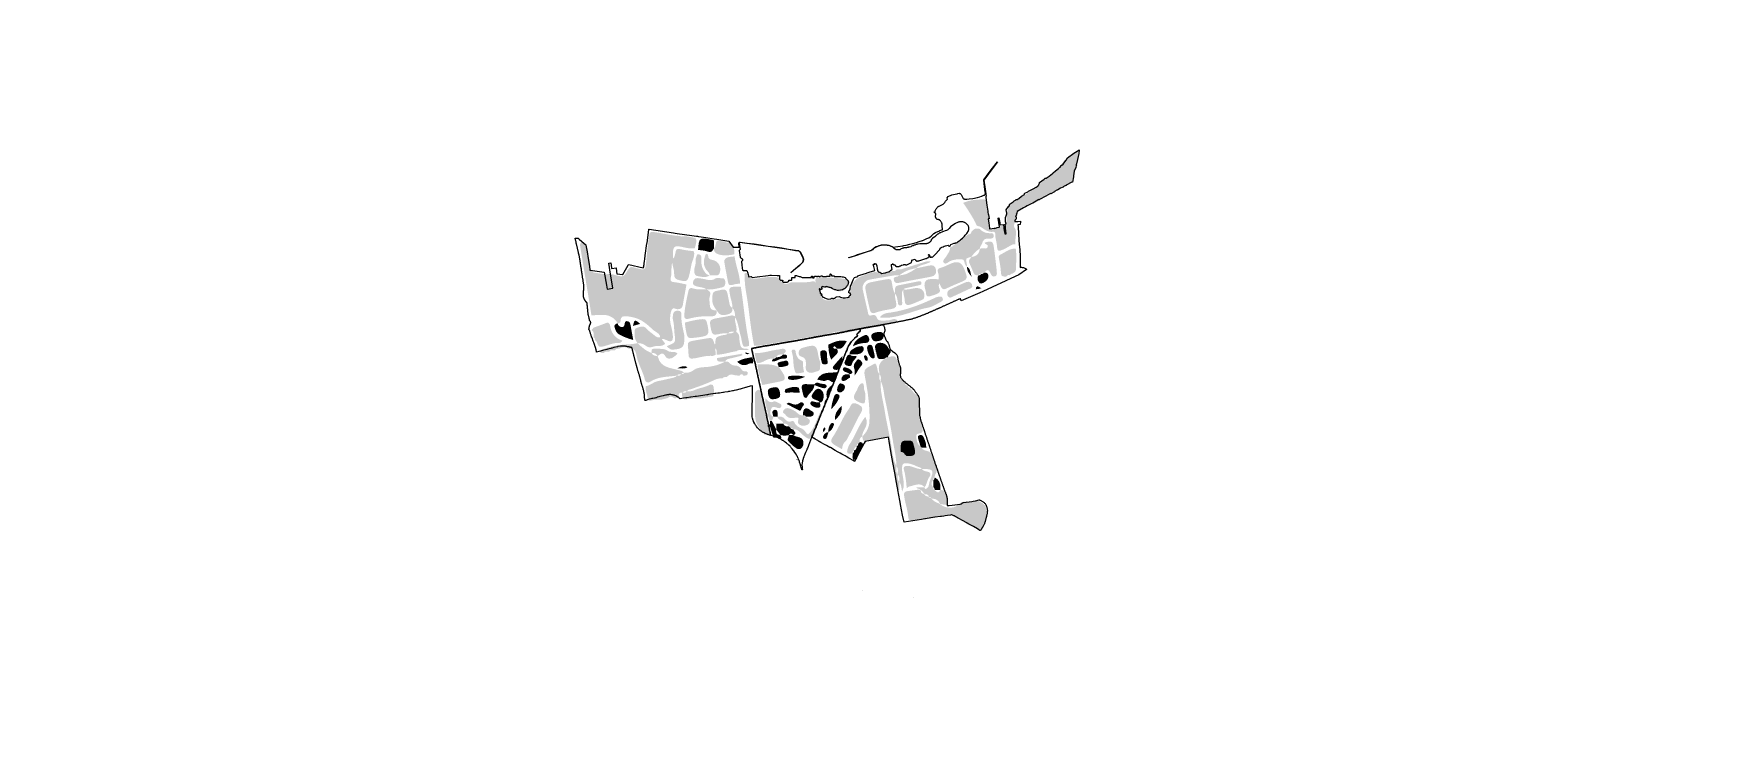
# Model space of a CAD drawing. Header units: inches. Extents: x 692273 to 716502, y 9316467 to 9326563.
import ezdxf

# ---------------------------------------------------------------- set-up
doc = ezdxf.new("R2010")
doc.units = ezdxf.units.IN
doc.header["$MEASUREMENT"] = 0
doc.layers.add('Land Value', color=7, linetype='Continuous')

msp = doc.modelspace()

# ---------------------------------------------------------------- hatches: boundary and pattern name
at = {"layer": 'Land Value', "transparency": 33554687}
h = msp.add_hatch(color=1, dxfattribs=at)
h.dxf.hatch_style = 2
h.paths.add_polyline_path([(693185, 9326563), (693186, 9326562)])
h = msp.add_hatch(color=2, dxfattribs=at)
h.dxf.hatch_style = 2
h.paths.add_polyline_path([(713458, 9325467), (713458, 9325467)])
h = msp.add_hatch(color=3, dxfattribs=at)
h.dxf.hatch_style = 2
h.paths.add_polyline_path([(714270, 9325407), (714270, 9325407)])
h = msp.add_hatch(color=1, dxfattribs=at)
h.dxf.hatch_style = 2
edge = h.paths.add_edge_path()
edge.add_spline(control_points=[(693388, 9324839), (693388, 9324839), (693388, 9324839), (693388, 9324839), (693388, 9324839), (693388, 9324839), (693388, 9324839), (693388, 9324839), (693388, 9324839), (693388, 9324839)], knot_values=[0, 0, 0, 0, 1, 1, 1, 2, 2, 2, 3, 3, 3, 3], degree=3, periodic=0)
h = msp.add_hatch(color=2, dxfattribs=at)
h.dxf.hatch_style = 2
edge = h.paths.add_edge_path()
edge.add_spline(control_points=[(693409, 9324818), (693409, 9324818), (693408, 9324819), (693408, 9324819), (693408, 9324819), (693408, 9324819), (693408, 9324819), (693408, 9324819), (693409, 9324818), (693409, 9324818)], knot_values=[0, 0, 0, 0, 1, 1, 1, 2, 2, 2, 3, 3, 3, 3], degree=3, periodic=0)
h = msp.add_hatch(color=1, dxfattribs=at)
h.dxf.hatch_style = 2
edge = h.paths.add_edge_path()
edge.add_spline(control_points=[(705862, 9323789), (705918, 9323756), (705967, 9323709), (706041, 9323721), (706064, 9323725), (706072, 9323699), (706071, 9323678), (706068, 9323620), (706094, 9323567), (706095, 9323509), (706096, 9323443), (706115, 9323435), (706178, 9323464), (706214, 9323481), (706250, 9323499), (706284, 9323521), (706308, 9323536), (706332, 9323544), (706360, 9323543), (706348, 9323616), (706382, 9323689), (706359, 9323762), (706325, 9323794), (706342, 9323830), (706352, 9323865), (706351, 9323989), (706430, 9324050), (706531, 9324093), (706553, 9324103), (706574, 9324114), (706595, 9324125), (706767, 9324217), (706940, 9324309), (707112, 9324401), (707148, 9324421), (707184, 9324442), (707184, 9324491), (707183, 9324542), (707205, 9324589), (707215, 9324637), (707231, 9324715), (707260, 9324791), (707257, 9324882), (707169, 9324843), (707096, 9324795), (707046, 9324723), (706943, 9324572), (706785, 9324481), (706651, 9324365), (706565, 9324290), (706460, 9324228), (706360, 9324167), (706279, 9324118), (706235, 9324056), (706235, 9323956), (706234, 9323825), (706227, 9323825), (706104, 9323786), (705981, 9323746), (705997, 9323761), (705974, 9323872), (705973, 9323879), (705973, 9323886), (705974, 9323893), (705987, 9323978), (705949, 9324058), (705945, 9324142), (705944, 9324173), (705923, 9324191), (705891, 9324188), (705799, 9324181), (705707, 9324177), (705609, 9324136), (705685, 9324025), (705754, 9323922), (705806, 9323808), (705824, 9323802), (705845, 9323799), (705862, 9323789)], knot_values=[0, 0, 0, 0, 1, 1, 1, 2, 2, 2, 3, 3, 3, 4, 4, 4, 5, 5, 5, 6, 6, 6, 7, 7, 7, 8, 8, 8, 9, 9, 9, 10, 10, 10, 11, 11, 11, 12, 12, 12, 13, 13, 13, 14, 14, 14, 15, 15, 15, 16, 16, 16, 17, 17, 17, 18, 18, 18, 19, 19, 19, 20, 20, 20, 21, 21, 21, 22, 22, 22, 23, 23, 23, 24, 24, 24, 25, 25, 25, 26, 26, 26, 26], degree=3, periodic=0)
h = msp.add_hatch(color=3, dxfattribs=at)
h.dxf.hatch_style = 2
h.paths.add_polyline_path([(713742, 9324840), (713742, 9324840), (713742, 9324840)])
h = msp.add_hatch(color=3, dxfattribs=at)
h.dxf.hatch_style = 2
edge = h.paths.add_edge_path()
edge.add_spline(control_points=[(714006, 9324961), (714006, 9324961), (714005, 9324961), (714005, 9324961), (714006, 9324961), (714006, 9324961), (714006, 9324961), (714006, 9324961), (714006, 9324961), (714006, 9324961)], knot_values=[0, 0, 0, 0, 1, 1, 1, 2, 2, 2, 3, 3, 3, 3], degree=3, periodic=0)
h = msp.add_hatch(color=2, dxfattribs=at)
h.dxf.hatch_style = 2
edge = h.paths.add_edge_path()
edge.add_spline(control_points=[(714086, 9324880), (714086, 9324880), (714086, 9324880), (714086, 9324880), (714086, 9324880), (714086, 9324880), (714086, 9324880), (714086, 9324880), (714086, 9324880), (714086, 9324880)], knot_values=[0, 0, 0, 0, 1, 1, 1, 2, 2, 2, 3, 3, 3, 3], degree=3, periodic=0)
h = msp.add_hatch(color=2, dxfattribs=at)
h.dxf.hatch_style = 2
edge = h.paths.add_edge_path()
edge.add_spline(control_points=[(714147, 9324961), (714147, 9324961), (714147, 9324961), (714148, 9324961), (714148, 9324961), (714148, 9324961), (714148, 9324961), (714148, 9324961), (714147, 9324961), (714147, 9324961)], knot_values=[0, 0, 0, 0, 1, 1, 1, 2, 2, 2, 3, 3, 3, 3], degree=3, periodic=0)
h = msp.add_hatch(color=1, dxfattribs=at)
h.dxf.hatch_style = 2
h.paths.add_polyline_path([(693044, 9324352), (693044, 9324352), (693044, 9324352)])
h = msp.add_hatch(color=3, dxfattribs=at)
h.dxf.hatch_style = 2
edge = h.paths.add_edge_path()
edge.add_spline(control_points=[(715933, 9324556), (715933, 9324556), (715933, 9324556), (715933, 9324556), (715933, 9324555), (715933, 9324555), (715933, 9324555), (715933, 9324555), (715933, 9324555), (715933, 9324555), (715933, 9324555), (715933, 9324555), (715933, 9324556)], knot_values=[0, 0, 0, 0, 1, 1, 1, 2, 2, 2, 3, 3, 3, 4, 4, 4, 4], degree=3, periodic=0)
h = msp.add_hatch(color=3, dxfattribs=at)
h.dxf.hatch_style = 2
edge = h.paths.add_edge_path()
edge.add_spline(control_points=[(716502, 9324555), (716502, 9324555), (716501, 9324555), (716501, 9324556), (716501, 9324556), (716501, 9324556), (716501, 9324556), (716501, 9324556), (716502, 9324555), (716502, 9324555)], knot_values=[0, 0, 0, 0, 1, 1, 1, 2, 2, 2, 3, 3, 3, 3], degree=3, periodic=0)
h = msp.add_hatch(color=1, dxfattribs=at)
h.dxf.hatch_style = 2
h.paths.add_polyline_path([(692496, 9324272), (692496, 9324272), (692496, 9324272)])
h = msp.add_hatch(color=1, dxfattribs=at)
h.dxf.hatch_style = 2
h.paths.add_polyline_path([(692557, 9324271), (692557, 9324271), (692557, 9324271)])
h = msp.add_hatch(color=1, dxfattribs=at)
h.dxf.hatch_style = 2
h.paths.add_polyline_path([(692699, 9324129), (692699, 9324129), (692699, 9324129)])
h = msp.add_hatch(color=1, dxfattribs=at)
h.dxf.hatch_style = 2
h.paths.add_polyline_path([(692739, 9324109), (692739, 9324109), (692739, 9324109)])
h = msp.add_hatch(color=3, dxfattribs=at)
h.dxf.hatch_style = 2
edge = h.paths.add_edge_path()
edge.add_spline(control_points=[(698989, 9324211), (698989, 9324211), (698989, 9324211), (698989, 9324210), (698989, 9324210), (698989, 9324210), (698989, 9324210), (698989, 9324210), (698989, 9324211), (698989, 9324211)], knot_values=[0, 0, 0, 0, 1, 1, 1, 2, 2, 2, 3, 3, 3, 3], degree=3, periodic=0)
h = msp.add_hatch(color=3, dxfattribs=at)
h.dxf.hatch_style = 2
h.paths.add_polyline_path([(712422, 9324312), (712422, 9324312), (712422, 9324312)])
h = msp.add_hatch(color=3, dxfattribs=at)
h.dxf.hatch_style = 2
edge = h.paths.add_edge_path()
edge.add_spline(control_points=[(712422, 9324312), (712422, 9324312), (712422, 9324312), (712422, 9324312), (712422, 9324312), (712422, 9324312), (712422, 9324312), (712422, 9324312), (712423, 9324312), (712423, 9324312), (712423, 9324312), (712423, 9324312), (712422, 9324312)], knot_values=[0, 0, 0, 0, 1, 1, 1, 2, 2, 2, 3, 3, 3, 4, 4, 4, 4], degree=3, periodic=0)
h = msp.add_hatch(color=3, dxfattribs=at)
h.dxf.hatch_style = 2
h.paths.add_polyline_path([(714412, 9324231), (714412, 9324231), (714412, 9324231)])
h = msp.add_hatch(color=1, dxfattribs=at)
h.dxf.hatch_style = 2
edge = h.paths.add_edge_path()
edge.add_spline(control_points=[(698766, 9324028), (698766, 9324028), (698766, 9324029), (698766, 9324029), (698766, 9324028), (698766, 9324028), (698766, 9324028), (698766, 9324028), (698766, 9324028), (698766, 9324028)], knot_values=[0, 0, 0, 0, 1, 1, 1, 2, 2, 2, 3, 3, 3, 3], degree=3, periodic=0)
h = msp.add_hatch(color=1, dxfattribs=at)
h.dxf.hatch_style = 2
edge = h.paths.add_edge_path()
edge.add_spline(control_points=[(698766, 9324028), (698766, 9324028), (698766, 9324028), (698766, 9324029), (698766, 9324029), (698766, 9324029), (698766, 9324029), (698766, 9324029), (698766, 9324028), (698766, 9324028)], knot_values=[0, 0, 0, 0, 1, 1, 1, 2, 2, 2, 3, 3, 3, 3], degree=3, periodic=0)
h = msp.add_hatch(color=3, dxfattribs=at)
h.dxf.hatch_style = 2
edge = h.paths.add_edge_path()
edge.add_spline(control_points=[(708486, 9324008), (708486, 9324008), (708486, 9324008), (708486, 9324008), (708486, 9324008), (708486, 9324008), (708486, 9324008), (708486, 9324008), (708486, 9324008), (708486, 9324008)], knot_values=[0, 0, 0, 0, 1, 1, 1, 2, 2, 2, 3, 3, 3, 3], degree=3, periodic=0)
h = msp.add_hatch(color=1, dxfattribs=at)
h.dxf.hatch_style = 2
h.paths.add_polyline_path([(692273, 9323623), (692273, 9323623), (692273, 9323623)])
h = msp.add_hatch(color=1, dxfattribs=at)
h.dxf.hatch_style = 2
h.paths.add_polyline_path([(696330, 9323806), (696330, 9323806), (696330, 9323806)])
h = msp.add_hatch(color=2, dxfattribs=at)
h.dxf.hatch_style = 2
edge = h.paths.add_edge_path()
edge.add_spline(control_points=[(701282, 9322184), (701306, 9322185), (701327, 9322178), (701349, 9322167), (701420, 9322131), (701450, 9322150), (701443, 9322229), (701439, 9322283), (701427, 9322336), (701413, 9322387), (701402, 9322431), (701402, 9322474), (701406, 9322518), (701410, 9322548), (701415, 9322580), (701430, 9322605), (701451, 9322642), (701484, 9322607), (701512, 9322609), (701555, 9322612), (701580, 9322625), (701587, 9322672), (701602, 9322768), (701621, 9322863), (701639, 9322964), (701583, 9322975), (701530, 9322991), (701473, 9322996), (701413, 9323000), (701400, 9323017), (701415, 9323073), (701431, 9323133), (701415, 9323194), (701433, 9323276), (701446, 9323209), (701464, 9323163), (701462, 9323118), (701459, 9323057), (701486, 9323037), (701540, 9323025), (701643, 9323002), (701655, 9323007), (701680, 9323105), (701700, 9323179), (701704, 9323258), (701736, 9323330), (701747, 9323366), (701755, 9323402), (701746, 9323441), (701680, 9323451), (701613, 9323456), (701548, 9323472), (701502, 9323483), (701488, 9323468), (701482, 9323426), (701477, 9323397), (701466, 9323369), (701458, 9323341), (701443, 9323344), (701445, 9323354), (701445, 9323363), (701441, 9323519), (701455, 9323533), (701607, 9323496), (701658, 9323484), (701706, 9323480), (701757, 9323483), (701769, 9323530), (701791, 9323575), (701775, 9323626), (701764, 9323623), (701755, 9323626), (701749, 9323636), (701692, 9323646), (701636, 9323659), (701578, 9323658), (701566, 9323649), (701556, 9323650), (701546, 9323660), (701509, 9323664), (701472, 9323666), (701436, 9323672), (701353, 9323685), (701270, 9323703), (701186, 9323715), (701117, 9323725), (701109, 9323719), (701101, 9323652), (701086, 9323535), (701071, 9323418), (701061, 9323300), (701050, 9323159), (701041, 9323172), (700924, 9323198), (700835, 9323219), (700837, 9323241), (700779, 9323142), (700740, 9323077), (700729, 9323073), (700656, 9323089), (700610, 9323099), (700567, 9323120), (700518, 9323114), (700457, 9323105), (700397, 9323125), (700337, 9323130), (700288, 9323133), (700268, 9323160), (700262, 9323208), (700252, 9323288), (700234, 9323368), (700225, 9323448), (700219, 9323497), (700195, 9323529), (700157, 9323554), (700129, 9323572), (700110, 9323563), (700112, 9323530), (700115, 9323490), (700124, 9323450), (700130, 9323410), (700179, 9323114), (700227, 9322818), (700275, 9322522), (700322, 9322524), (700369, 9322526), (700416, 9322528), (700519, 9322533), (700599, 9322497), (700653, 9322407), (700675, 9322409), (700694, 9322418), (700693, 9322443), (700690, 9322508), (700730, 9322511), (700779, 9322508), (700809, 9322506), (700838, 9322500), (700868, 9322494), (700986, 9322471), (701073, 9322395), (701155, 9322317), (701192, 9322282), (701257, 9322269), (701262, 9322204), (701262, 9322204), (701262, 9322204), (701262, 9322204), (701262, 9322204), (701262, 9322204), (701262, 9322204), (701262, 9322204), (701262, 9322204), (701262, 9322204), (701269, 9322197), (701275, 9322190), (701282, 9322184)], knot_values=[0, 0, 0, 0, 1, 1, 1, 2, 2, 2, 3, 3, 3, 4, 4, 4, 5, 5, 5, 6, 6, 6, 7, 7, 7, 8, 8, 8, 9, 9, 9, 10, 10, 10, 11, 11, 11, 12, 12, 12, 13, 13, 13, 14, 14, 14, 15, 15, 15, 16, 16, 16, 17, 17, 17, 18, 18, 18, 19, 19, 19, 20, 20, 20, 21, 21, 21, 22, 22, 22, 23, 23, 23, 24, 24, 24, 25, 25, 25, 26, 26, 26, 27, 27, 27, 28, 28, 28, 29, 29, 29, 30, 30, 30, 31, 31, 31, 32, 32, 32, 33, 33, 33, 34, 34, 34, 35, 35, 35, 36, 36, 36, 37, 37, 37, 38, 38, 38, 39, 39, 39, 40, 40, 40, 41, 41, 41, 42, 42, 42, 43, 43, 43, 44, 44, 44, 45, 45, 45, 46, 46, 46, 47, 47, 47, 48, 48, 48, 49, 49, 49, 50, 50, 50, 51, 51, 51, 52, 52, 52, 52], degree=3, periodic=0)
h = msp.add_hatch(color=1, dxfattribs=at)
h.dxf.hatch_style = 2
edge = h.paths.add_edge_path()
edge.add_spline(control_points=[(702032, 9323481), (702032, 9323481), (702033, 9323481), (702033, 9323481), (702033, 9323481), (702032, 9323481), (702032, 9323481), (702032, 9323520), (702032, 9323559), (702032, 9323599), (702020, 9323602), (702007, 9323606), (701994, 9323608), (701821, 9323640), (701818, 9323637), (701805, 9323461), (701851, 9323454), (701901, 9323454), (701943, 9323436), (701998, 9323413), (702011, 9323449), (702032, 9323481)], knot_values=[0, 0, 0, 0, 1, 1, 1, 2, 2, 2, 3, 3, 3, 4, 4, 4, 5, 5, 5, 6, 6, 6, 7, 7, 7, 7], degree=3, periodic=0)
h = msp.add_hatch(color=2, dxfattribs=at)
h.dxf.hatch_style = 2
edge = h.paths.add_edge_path()
edge.add_spline(control_points=[(702098, 9323397), (702175, 9323373), (702249, 9323382), (702325, 9323397), (702334, 9323471), (702310, 9323529), (702245, 9323568), (702227, 9323562), (702209, 9323561), (702196, 9323578), (702155, 9323584), (702115, 9323590), (702075, 9323595), (702054, 9323560), (702066, 9323512), (702033, 9323481), (702031, 9323435), (702049, 9323413), (702098, 9323397)], knot_values=[0, 0, 0, 0, 1, 1, 1, 2, 2, 2, 3, 3, 3, 4, 4, 4, 5, 5, 5, 6, 6, 6, 6], degree=3, periodic=0)
h = msp.add_hatch(color=2, dxfattribs=at)
h.dxf.hatch_style = 2
edge = h.paths.add_edge_path()
edge.add_spline(control_points=[(705422, 9323300), (705476, 9323326), (705535, 9323326), (705590, 9323327), (705636, 9323328), (705621, 9323259), (705650, 9323230), (705655, 9323226), (705660, 9323221), (705664, 9323217), (705664, 9323217), (705665, 9323217), (705665, 9323217), (705665, 9323217), (705665, 9323217), (705665, 9323217), (705666, 9323218), (705666, 9323218), (705666, 9323218), (705664, 9323234), (705663, 9323251), (705660, 9323267), (705644, 9323342), (705643, 9323342), (705726, 9323359), (705760, 9323407), (705799, 9323449), (705848, 9323481), (705846, 9323510), (705874, 9323527), (705880, 9323551), (705893, 9323607), (705925, 9323630), (705981, 9323623), (705990, 9323622), (706001, 9323623), (706011, 9323624), (706034, 9323625), (706047, 9323638), (706048, 9323661), (706049, 9323685), (706036, 9323702), (706013, 9323701), (705952, 9323698), (705898, 9323708), (705853, 9323757), (705841, 9323770), (705808, 9323764), (705785, 9323766), (705761, 9323756), (705743, 9323739), (705727, 9323720), (705724, 9323693), (705709, 9323683), (705683, 9323685), (705609, 9323630), (705536, 9323575), (705462, 9323520), (705458, 9323509), (705450, 9323503), (705438, 9323503), (705431, 9323503), (705426, 9323499), (705423, 9323493), (705424, 9323441), (705387, 9323408), (705366, 9323366), (705351, 9323336), (705298, 9323308), (705333, 9323272), (705359, 9323247), (705394, 9323286), (705422, 9323300)], knot_values=[0, 0, 0, 0, 1, 1, 1, 2, 2, 2, 3, 3, 3, 4, 4, 4, 5, 5, 5, 6, 6, 6, 7, 7, 7, 8, 8, 8, 9, 9, 9, 10, 10, 10, 11, 11, 11, 12, 12, 12, 13, 13, 13, 14, 14, 14, 15, 15, 15, 16, 16, 16, 17, 17, 17, 18, 18, 18, 19, 19, 19, 20, 20, 20, 21, 21, 21, 22, 22, 22, 23, 23, 23, 24, 24, 24, 24], degree=3, periodic=0)
h = msp.add_hatch(color=1, dxfattribs=at)
h.dxf.hatch_style = 2
edge = h.paths.add_edge_path()
edge.add_spline(control_points=[(705726, 9323359), (705719, 9323332), (705678, 9323319), (705694, 9323282), (705717, 9323230), (705739, 9323179), (705761, 9323127), (705774, 9323096), (705801, 9323097), (705827, 9323096), (705835, 9323114), (705851, 9323116), (705868, 9323116), (705876, 9323134), (705892, 9323136), (705909, 9323137), (705967, 9323186), (705969, 9323187), (706004, 9323120), (706017, 9323094), (706027, 9323071), (706062, 9323080), (706097, 9323088), (706093, 9323118), (706092, 9323144), (706092, 9323148), (706092, 9323151), (706092, 9323154), (706077, 9323277), (706065, 9323399), (706046, 9323521), (706037, 9323586), (706002, 9323595), (705917, 9323563), (705919, 9323534), (705983, 9323542), (705961, 9323500), (705945, 9323469), (705913, 9323485), (705888, 9323482), (705875, 9323481), (705862, 9323481), (705848, 9323480), (705848, 9323480), (705848, 9323481), (705848, 9323481), (705848, 9323481), (705848, 9323481), (705848, 9323481), (705842, 9323406), (705801, 9323366), (705726, 9323359)], knot_values=[0, 0, 0, 0, 1, 1, 1, 2, 2, 2, 3, 3, 3, 4, 4, 4, 5, 5, 5, 6, 6, 6, 7, 7, 7, 8, 8, 8, 9, 9, 9, 10, 10, 10, 11, 11, 11, 12, 12, 12, 13, 13, 13, 14, 14, 14, 15, 15, 15, 16, 16, 16, 17, 17, 17, 17], degree=3, periodic=0)
h = msp.add_hatch(color=3, dxfattribs=at)
h.dxf.hatch_style = 2
edge = h.paths.add_edge_path()
edge.add_spline(control_points=[(707106, 9323664), (707106, 9323664), (707106, 9323663), (707106, 9323663), (707106, 9323663), (707106, 9323663), (707106, 9323663), (707106, 9323663), (707106, 9323664), (707106, 9323664)], knot_values=[0, 0, 0, 0, 1, 1, 1, 2, 2, 2, 3, 3, 3, 3], degree=3, periodic=0)
h = msp.add_hatch(color=3, dxfattribs=at)
h.dxf.hatch_style = 2
edge = h.paths.add_edge_path()
edge.add_spline(control_points=[(708121, 9323724), (708121, 9323724), (708121, 9323724), (708120, 9323724), (708120, 9323724), (708120, 9323724), (708120, 9323724), (708120, 9323724), (708121, 9323724), (708121, 9323724)], knot_values=[0, 0, 0, 0, 1, 1, 1, 2, 2, 2, 3, 3, 3, 3], degree=3, periodic=0)
h = msp.add_hatch(color=3, dxfattribs=at)
h.dxf.hatch_style = 2
edge = h.paths.add_edge_path()
edge.add_spline(control_points=[(710171, 9323684), (710170, 9323684), (710170, 9323684), (710170, 9323684), (710170, 9323684), (710170, 9323684), (710170, 9323683), (710170, 9323683), (710171, 9323684), (710171, 9323684)], knot_values=[0, 0, 0, 0, 1, 1, 1, 2, 2, 2, 3, 3, 3, 3], degree=3, periodic=0)
h = msp.add_hatch(color=3, dxfattribs=at)
h.dxf.hatch_style = 2
h.paths.add_polyline_path([(714451, 9323744), (714451, 9323744), (714451, 9323744)])
h = msp.add_hatch(color=2, dxfattribs=at)
h.dxf.hatch_style = 2
edge = h.paths.add_edge_path()
edge.add_spline(control_points=[(715506, 9323725), (715506, 9323725), (715506, 9323725), (715507, 9323725), (715507, 9323725), (715507, 9323725), (715507, 9323725), (715507, 9323725), (715506, 9323725), (715506, 9323725)], knot_values=[0, 0, 0, 0, 1, 1, 1, 2, 2, 2, 3, 3, 3, 3], degree=3, periodic=0)
h = msp.add_hatch(color=2, dxfattribs=at)
h.dxf.hatch_style = 2
edge = h.paths.add_edge_path()
edge.add_spline(control_points=[(692293, 9323441), (692293, 9323441), (692293, 9323441), (692293, 9323441), (692293, 9323441), (692293, 9323440), (692293, 9323440), (692293, 9323440), (692293, 9323441), (692293, 9323441)], knot_values=[0, 0, 0, 0, 1, 1, 1, 2, 2, 2, 3, 3, 3, 3], degree=3, periodic=0)
h = msp.add_hatch(color=1, dxfattribs=at)
h.dxf.hatch_style = 2
edge = h.paths.add_edge_path()
edge.add_spline(control_points=[(692293, 9323440), (692293, 9323440), (692293, 9323440), (692293, 9323440), (692293, 9323440), (692293, 9323440), (692293, 9323440), (692293, 9323440), (692293, 9323440), (692293, 9323440), (692293, 9323441), (692293, 9323441), (692293, 9323441), (692293, 9323441), (692293, 9323441), (692293, 9323441), (692293, 9323441), (692293, 9323440), (692293, 9323440)], knot_values=[0, 0, 0, 0, 1, 1, 1, 2, 2, 2, 3, 3, 3, 4, 4, 4, 5, 5, 5, 6, 6, 6, 6], degree=3, periodic=0)
h = msp.add_hatch(color=1, dxfattribs=at)
h.dxf.hatch_style = 2
edge = h.paths.add_edge_path()
edge.add_spline(control_points=[(701751, 9323149), (701755, 9323120), (701759, 9323093), (701790, 9323087), (701850, 9323076), (701913, 9323053), (701971, 9323096), (701930, 9323100), (701909, 9323130), (701889, 9323162), (701855, 9323216), (701848, 9323275), (701853, 9323337), (701856, 9323379), (701840, 9323401), (701796, 9323398), (701781, 9323373), (701774, 9323346), (701769, 9323317), (701784, 9323259), (701743, 9323208), (701751, 9323149)], knot_values=[0, 0, 0, 0, 1, 1, 1, 2, 2, 2, 3, 3, 3, 4, 4, 4, 5, 5, 5, 6, 6, 6, 7, 7, 7, 7], degree=3, periodic=0)
h = msp.add_hatch(color=1, dxfattribs=at)
h.dxf.hatch_style = 2
edge = h.paths.add_edge_path()
edge.add_spline(control_points=[(702111, 9323121), (702149, 9323205), (702102, 9323302), (702010, 9323317), (701968, 9323324), (701950, 9323339), (701949, 9323380), (701948, 9323393), (701938, 9323404), (701919, 9323406), (701878, 9323315), (701870, 9323227), (701947, 9323148), (701961, 9323134), (701972, 9323117), (701972, 9323096), (702002, 9323095), (702032, 9323094), (702062, 9323095), (702083, 9323095), (702101, 9323099), (702111, 9323121)], knot_values=[0, 0, 0, 0, 1, 1, 1, 2, 2, 2, 3, 3, 3, 4, 4, 4, 5, 5, 5, 6, 6, 6, 7, 7, 7, 7], degree=3, periodic=0)
h = msp.add_hatch(color=2, dxfattribs=at)
h.dxf.hatch_style = 2
edge = h.paths.add_edge_path()
edge.add_spline(control_points=[(702033, 9323481), (702033, 9323481), (702033, 9323481), (702033, 9323481), (702033, 9323481), (702032, 9323481), (702032, 9323481), (702032, 9323481), (702033, 9323481), (702033, 9323481)], knot_values=[0, 0, 0, 0, 1, 1, 1, 2, 2, 2, 3, 3, 3, 3], degree=3, periodic=0)
h = msp.add_hatch(color=1, dxfattribs=at)
h.dxf.hatch_style = 2
edge = h.paths.add_edge_path()
edge.add_spline(control_points=[(702182, 9323287), (702197, 9323189), (702218, 9323092), (702235, 9322995), (702241, 9322959), (702262, 9322950), (702292, 9322957), (702330, 9322967), (702369, 9322978), (702409, 9322975), (702403, 9323110), (702346, 9323235), (702329, 9323368), (702299, 9323364), (702269, 9323363), (702240, 9323357), (702205, 9323349), (702176, 9323326), (702182, 9323287)], knot_values=[0, 0, 0, 0, 1, 1, 1, 2, 2, 2, 3, 3, 3, 4, 4, 4, 5, 5, 5, 6, 6, 6, 6], degree=3, periodic=0)
h = msp.add_hatch(color=2, dxfattribs=at)
h.dxf.hatch_style = 2
h.paths.add_polyline_path([(705726, 9323359), (705726, 9323359), (705727, 9323359)])
h = msp.add_hatch(color=1, dxfattribs=at)
h.dxf.hatch_style = 2
edge = h.paths.add_edge_path()
edge.add_spline(control_points=[(705726, 9323359), (705726, 9323359), (705726, 9323359), (705726, 9323359), (705726, 9323359), (705727, 9323359), (705727, 9323359), (705727, 9323359), (705726, 9323359), (705726, 9323359)], knot_values=[0, 0, 0, 0, 1, 1, 1, 2, 2, 2, 3, 3, 3, 3], degree=3, periodic=0)
h = msp.add_hatch(color=2, dxfattribs=at)
h.dxf.hatch_style = 2
h.paths.add_polyline_path([(705848, 9323481), (705848, 9323481), (705848, 9323481)])
h = msp.add_hatch(color=1, dxfattribs=at)
h.dxf.hatch_style = 2
edge = h.paths.add_edge_path()
edge.add_spline(control_points=[(706141, 9323392), (706115, 9323381), (706119, 9323357), (706124, 9323331), (706136, 9323265), (706149, 9323199), (706151, 9323132), (706153, 9323073), (706188, 9323078), (706225, 9323078), (706225, 9323078), (706232, 9323081), (706232, 9323081), (706240, 9323097), (706253, 9323101), (706270, 9323098), (706278, 9323102), (706286, 9323107), (706294, 9323111), (706297, 9323118), (706303, 9323120), (706310, 9323118), (706318, 9323122), (706326, 9323127), (706334, 9323131), (706337, 9323138), (706341, 9323140), (706348, 9323138), (706354, 9323150), (706365, 9323161), (706365, 9323172), (706369, 9323274), (706378, 9323377), (706364, 9323479), (706276, 9323485), (706213, 9323425), (706141, 9323392)], knot_values=[0, 0, 0, 0, 1, 1, 1, 2, 2, 2, 3, 3, 3, 4, 4, 4, 5, 5, 5, 6, 6, 6, 7, 7, 7, 8, 8, 8, 9, 9, 9, 10, 10, 10, 11, 11, 11, 12, 12, 12, 12], degree=3, periodic=0)
h = msp.add_hatch(color=3, dxfattribs=at)
h.dxf.hatch_style = 2
edge = h.paths.add_edge_path()
edge.add_spline(control_points=[(706760, 9323359), (706760, 9323359), (706760, 9323359), (706760, 9323359), (706761, 9323359), (706761, 9323359), (706761, 9323360), (706761, 9323360), (706761, 9323360), (706761, 9323360), (706761, 9323359), (706761, 9323359), (706760, 9323359)], knot_values=[0, 0, 0, 0, 1, 1, 1, 2, 2, 2, 3, 3, 3, 4, 4, 4, 4], degree=3, periodic=0)
h = msp.add_hatch(color=3, dxfattribs=at)
h.dxf.hatch_style = 2
h.paths.add_polyline_path([(706821, 9323420), (706822, 9323421)])
h = msp.add_hatch(color=3, dxfattribs=at)
h.dxf.hatch_style = 2
edge = h.paths.add_edge_path()
edge.add_spline(control_points=[(706943, 9323521), (706943, 9323521), (706944, 9323521), (706944, 9323521), (706944, 9323522), (706944, 9323522), (706944, 9323522), (706944, 9323522), (706943, 9323521), (706943, 9323521)], knot_values=[0, 0, 0, 0, 1, 1, 1, 2, 2, 2, 3, 3, 3, 3], degree=3, periodic=0)
h = msp.add_hatch(color=3, dxfattribs=at)
h.dxf.hatch_style = 2
edge = h.paths.add_edge_path()
edge.add_spline(control_points=[(707309, 9323522), (707309, 9323522), (707309, 9323522), (707309, 9323522), (707309, 9323522), (707309, 9323521), (707309, 9323521), (707309, 9323521), (707309, 9323522), (707309, 9323522)], knot_values=[0, 0, 0, 0, 1, 1, 1, 2, 2, 2, 3, 3, 3, 3], degree=3, periodic=0)
h = msp.add_hatch(color=3, dxfattribs=at)
h.dxf.hatch_style = 2
h.paths.add_polyline_path([(710048, 9323582), (710048, 9323582), (710048, 9323582)])
h = msp.add_hatch(color=3, dxfattribs=at)
h.dxf.hatch_style = 2
h.paths.add_polyline_path([(710110, 9323582), (710110, 9323582), (710110, 9323582)])
h = msp.add_hatch(color=2, dxfattribs=at)
h.dxf.hatch_style = 2
edge = h.paths.add_edge_path()
edge.add_spline(control_points=[(692962, 9323117), (692962, 9323116), (692962, 9323116), (692963, 9323116), (692963, 9323116), (692963, 9323116), (692963, 9323116), (692963, 9323116), (692962, 9323117), (692962, 9323117)], knot_values=[0, 0, 0, 0, 1, 1, 1, 2, 2, 2, 3, 3, 3, 3], degree=3, periodic=0)
h = msp.add_hatch(color=2, dxfattribs=at)
h.dxf.hatch_style = 2
edge = h.paths.add_edge_path()
edge.add_spline(control_points=[(703165, 9322167), (703359, 9322204), (703555, 9322225), (703746, 9322277), (703808, 9322293), (703872, 9322292), (703935, 9322273), (704146, 9322318), (704356, 9322363), (704567, 9322409), (704603, 9322417), (704638, 9322430), (704673, 9322440), (704647, 9322480), (704609, 9322470), (704574, 9322458), (704531, 9322443), (704488, 9322449), (704444, 9322447), (704412, 9322446), (704382, 9322451), (704371, 9322486), (704360, 9322523), (704335, 9322536), (704302, 9322523), (704250, 9322503), (704248, 9322535), (704241, 9322571), (704217, 9322678), (704191, 9322785), (704168, 9322893), (704156, 9322953), (704200, 9323022), (704256, 9323032), (704377, 9323055), (704499, 9323075), (704621, 9323095), (704643, 9323099), (704667, 9323096), (704690, 9323096), (704691, 9323096), (704691, 9323096), (704691, 9323096), (704691, 9323096), (704691, 9323096), (704692, 9323096), (704764, 9323151), (704844, 9323186), (704935, 9323197), (704990, 9323252), (705072, 9323247), (705148, 9323292), (705107, 9323303), (705079, 9323296), (705050, 9323286), (704957, 9323256), (704863, 9323227), (704770, 9323199), (704741, 9323191), (704714, 9323173), (704681, 9323183), (704671, 9323181), (704661, 9323180), (704650, 9323178), (704637, 9323154), (704614, 9323156), (704591, 9323156), (704526, 9323139), (704464, 9323090), (704394, 9323140), (704375, 9323141), (704355, 9323142), (704336, 9323142), (704272, 9323135), (704214, 9323104), (704154, 9323084), (704050, 9323051), (703981, 9322946), (703987, 9322838), (703992, 9322769), (703976, 9322745), (703912, 9322758), (703839, 9322774), (703772, 9322754), (703704, 9322739), (703665, 9322730), (703630, 9322734), (703599, 9322757), (703565, 9322783), (703542, 9322820), (703557, 9322863), (703571, 9322905), (703608, 9322920), (703654, 9322917), (703700, 9322915), (703737, 9322891), (703778, 9322877), (703842, 9322855), (703898, 9322868), (703934, 9322912), (703982, 9322970), (703962, 9323040), (703888, 9323048), (703774, 9323061), (703660, 9323063), (703545, 9323066), (703499, 9323067), (703477, 9323042), (703493, 9322994), (703493, 9322994), (703497, 9322992), (703497, 9322992), (703497, 9322992), (703494, 9322993), (703494, 9322993), (703482, 9323006), (703467, 9323014), (703449, 9323010), (703370, 9322988), (703288, 9323000), (703208, 9322996), (703178, 9322995), (703146, 9323003), (703118, 9322987), (703060, 9322953), (703014, 9322984), (702990, 9323027), (702964, 9323074), (702929, 9323071), (702890, 9323073), (702805, 9323077), (702722, 9323056), (702638, 9323048), (702588, 9323044), (702543, 9323043), (702525, 9323103), (702521, 9323119), (702510, 9323136), (702490, 9323131), (702459, 9323124), (702475, 9323100), (702475, 9323082), (702470, 9322950), (702502, 9322822), (702520, 9322692), (702548, 9322489), (702567, 9322285), (702610, 9322084), (702660, 9322087), (702709, 9322087), (702760, 9322098), (702894, 9322125), (703030, 9322141), (703165, 9322167)], knot_values=[0, 0, 0, 0, 1, 1, 1, 2, 2, 2, 3, 3, 3, 4, 4, 4, 5, 5, 5, 6, 6, 6, 7, 7, 7, 8, 8, 8, 9, 9, 9, 10, 10, 10, 11, 11, 11, 12, 12, 12, 13, 13, 13, 14, 14, 14, 15, 15, 15, 16, 16, 16, 17, 17, 17, 18, 18, 18, 19, 19, 19, 20, 20, 20, 21, 21, 21, 22, 22, 22, 23, 23, 23, 24, 24, 24, 25, 25, 25, 26, 26, 26, 27, 27, 27, 28, 28, 28, 29, 29, 29, 30, 30, 30, 31, 31, 31, 32, 32, 32, 33, 33, 33, 34, 34, 34, 35, 35, 35, 36, 36, 36, 37, 37, 37, 38, 38, 38, 39, 39, 39, 40, 40, 40, 41, 41, 41, 42, 42, 42, 43, 43, 43, 44, 44, 44, 45, 45, 45, 46, 46, 46, 47, 47, 47, 48, 48, 48, 49, 49, 49, 50, 50, 50, 51, 51, 51, 51], degree=3, periodic=0)
h = msp.add_hatch(color=1, dxfattribs=at)
h.dxf.hatch_style = 2
edge = h.paths.add_edge_path()
edge.add_spline(control_points=[(704690, 9323096), (704683, 9323090), (704676, 9323081), (704667, 9323079), (704638, 9323072), (704602, 9323074), (704615, 9323027), (704625, 9322989), (704644, 9322978), (704689, 9322988), (704842, 9323021), (704997, 9323046), (705151, 9323077), (705213, 9323089), (705232, 9323125), (705216, 9323189), (705206, 9323231), (705178, 9323247), (705121, 9323236), (705059, 9323224), (704997, 9323209), (704936, 9323196), (704861, 9323145), (704786, 9323098), (704692, 9323096), (704691, 9323096), (704691, 9323096), (704691, 9323096), (704691, 9323096), (704691, 9323096), (704690, 9323096)], knot_values=[0, 0, 0, 0, 1, 1, 1, 2, 2, 2, 3, 3, 3, 4, 4, 4, 5, 5, 5, 6, 6, 6, 7, 7, 7, 8, 8, 8, 9, 9, 9, 10, 10, 10, 10], degree=3, periodic=0)
h = msp.add_hatch(color=1, dxfattribs=at)
h.dxf.hatch_style = 2
edge = h.paths.add_edge_path()
edge.add_spline(control_points=[(705255, 9323035), (705210, 9323051), (705097, 9323046), (705076, 9323021), (705039, 9322977), (705056, 9322927), (705070, 9322878), (705075, 9322862), (705075, 9322845), (705077, 9322828), (705082, 9322798), (705101, 9322786), (705128, 9322794), (705175, 9322809), (705228, 9322820), (705266, 9322849), (705298, 9322874), (705251, 9322917), (705259, 9322953), (705261, 9322960), (705262, 9322966), (705267, 9322983), (705315, 9322880), (705314, 9322880), (705409, 9322926), (705452, 9322946), (705495, 9322964), (705539, 9322982), (705681, 9323042), (705681, 9323042), (705626, 9323184), (705589, 9323281), (705535, 9323307), (705440, 9323267), (705387, 9323245), (705337, 9323217), (705281, 9323202), (705240, 9323192), (705237, 9323168), (705249, 9323134), (705260, 9323102), (705264, 9323069), (705255, 9323035)], knot_values=[0, 0, 0, 0, 1, 1, 1, 2, 2, 2, 3, 3, 3, 4, 4, 4, 5, 5, 5, 6, 6, 6, 7, 7, 7, 8, 8, 8, 9, 9, 9, 10, 10, 10, 11, 11, 11, 12, 12, 12, 13, 13, 13, 14, 14, 14, 14], degree=3, periodic=0)
h = msp.add_hatch(color=2, dxfattribs=at)
h.dxf.hatch_style = 2
edge = h.paths.add_edge_path()
edge.add_spline(control_points=[(705664, 9323217), (705664, 9323157), (705696, 9323113), (705734, 9323073), (705711, 9323121), (705720, 9323185), (705666, 9323218), (705666, 9323218), (705666, 9323218), (705665, 9323217), (705665, 9323217), (705665, 9323217), (705665, 9323217), (705665, 9323217), (705664, 9323217), (705664, 9323217)], knot_values=[0, 0, 0, 0, 1, 1, 1, 2, 2, 2, 3, 3, 3, 4, 4, 4, 5, 5, 5, 5], degree=3, periodic=0)
h = msp.add_hatch(color=1, dxfattribs=at)
h.dxf.hatch_style = 2
edge = h.paths.add_edge_path()
edge.add_spline(control_points=[(705868, 9323116), (705859, 9323100), (705844, 9323096), (705828, 9323095), (705801, 9323052), (705816, 9323013), (705848, 9322981), (705865, 9322965), (705936, 9323002), (705957, 9323035), (705964, 9323046), (705969, 9323059), (705970, 9323071), (705975, 9323116), (705957, 9323141), (705909, 9323136), (705900, 9323120), (705885, 9323116), (705868, 9323116)], knot_values=[0, 0, 0, 0, 1, 1, 1, 2, 2, 2, 3, 3, 3, 4, 4, 4, 5, 5, 5, 6, 6, 6, 6], degree=3, periodic=0)
h = msp.add_hatch(color=1, dxfattribs=at)
h.dxf.hatch_style = 2
edge = h.paths.add_edge_path()
edge.add_spline(control_points=[(705868, 9323116), (705868, 9323116), (705868, 9323116), (705869, 9323116), (705869, 9323116), (705868, 9323116), (705868, 9323116), (705868, 9323116), (705868, 9323116), (705868, 9323116)], knot_values=[0, 0, 0, 0, 1, 1, 1, 2, 2, 2, 3, 3, 3, 3], degree=3, periodic=0)
h = msp.add_hatch(color=1, dxfattribs=at)
h.dxf.hatch_style = 2
edge = h.paths.add_edge_path()
edge.add_spline(control_points=[(705868, 9323116), (705868, 9323116), (705869, 9323116), (705869, 9323116), (705868, 9323116), (705868, 9323116), (705868, 9323116), (705868, 9323116), (705868, 9323116), (705868, 9323116), (705868, 9323116), (705868, 9323116), (705868, 9323116)], knot_values=[0, 0, 0, 0, 1, 1, 1, 2, 2, 2, 3, 3, 3, 4, 4, 4, 4], degree=3, periodic=0)
h = msp.add_hatch(color=1, dxfattribs=at)
h.dxf.hatch_style = 2
edge = h.paths.add_edge_path()
edge.add_spline(control_points=[(705909, 9323136), (705909, 9323136), (705909, 9323136), (705909, 9323137), (705909, 9323137), (705908, 9323136), (705908, 9323136), (705909, 9323136), (705909, 9323136), (705909, 9323136)], knot_values=[0, 0, 0, 0, 1, 1, 1, 2, 2, 2, 3, 3, 3, 3], degree=3, periodic=0)
h = msp.add_hatch(color=1, dxfattribs=at)
h.dxf.hatch_style = 2
edge = h.paths.add_edge_path()
edge.add_spline(control_points=[(705909, 9323137), (705909, 9323137), (705909, 9323137), (705909, 9323137), (705909, 9323136), (705909, 9323136), (705908, 9323136), (705908, 9323136), (705909, 9323137), (705909, 9323137)], knot_values=[0, 0, 0, 0, 1, 1, 1, 2, 2, 2, 3, 3, 3, 3], degree=3, periodic=0)
h = msp.add_hatch(color=3, dxfattribs=at)
h.dxf.hatch_style = 2
edge = h.paths.add_edge_path()
edge.add_spline(control_points=[(706579, 9323218), (706579, 9323218), (706578, 9323218), (706578, 9323218), (706578, 9323217), (706578, 9323217), (706578, 9323217), (706578, 9323217), (706578, 9323217), (706578, 9323217), (706578, 9323217), (706579, 9323218), (706579, 9323218), (706579, 9323218), (706579, 9323218), (706579, 9323218)], knot_values=[0, 0, 0, 0, 1, 1, 1, 2, 2, 2, 3, 3, 3, 4, 4, 4, 5, 5, 5, 5], degree=3, periodic=0)
h = msp.add_hatch(color=3, dxfattribs=at)
h.dxf.hatch_style = 2
edge = h.paths.add_edge_path()
edge.add_spline(control_points=[(712423, 9323238), (712423, 9323238), (712423, 9323238), (712423, 9323238), (712423, 9323238), (712423, 9323238), (712423, 9323238), (712423, 9323238), (712423, 9323238), (712423, 9323238), (712422, 9323238), (712422, 9323238), (712422, 9323237), (712422, 9323237), (712423, 9323238), (712423, 9323238)], knot_values=[0, 0, 0, 0, 1, 1, 1, 2, 2, 2, 3, 3, 3, 4, 4, 4, 5, 5, 5, 5], degree=3, periodic=0)
h = msp.add_hatch(color=2, dxfattribs=at)
h.dxf.hatch_style = 2
edge = h.paths.add_edge_path()
edge.add_spline(control_points=[(701973, 9322677), (701970, 9322720), (701961, 9322768), (701976, 9322804), (702000, 9322861), (701958, 9322870), (701931, 9322894), (701931, 9322894), (701931, 9322894), (701931, 9322894), (701931, 9322894), (701932, 9322893), (701932, 9322893), (701865, 9322895), (701798, 9322885), (701732, 9322909), (701705, 9322918), (701677, 9322915), (701669, 9322879), (701642, 9322762), (701616, 9322644), (701607, 9322524), (701603, 9322479), (701627, 9322460), (701669, 9322472), (701777, 9322502), (701886, 9322514), (701998, 9322507), (702056, 9322504), (702075, 9322537), (702074, 9322589), (701993, 9322597), (701978, 9322608), (701973, 9322677)], knot_values=[0, 0, 0, 0, 1, 1, 1, 2, 2, 2, 3, 3, 3, 4, 4, 4, 5, 5, 5, 6, 6, 6, 7, 7, 7, 8, 8, 8, 9, 9, 9, 10, 10, 10, 11, 11, 11, 11], degree=3, periodic=0)
h = msp.add_hatch(color=1, dxfattribs=at)
h.dxf.hatch_style = 2
edge = h.paths.add_edge_path()
edge.add_spline(control_points=[(701931, 9322894), (701931, 9322894), (701931, 9322894), (701931, 9322894), (702006, 9322886), (702078, 9322907), (702150, 9322923), (702196, 9322933), (702199, 9322971), (702195, 9323011), (702191, 9323053), (702163, 9323057), (702130, 9323055), (702103, 9323054), (702070, 9323062), (702051, 9323049), (701992, 9323008), (701934, 9323035), (701877, 9323045), (701851, 9323049), (701825, 9323055), (701798, 9323056), (701754, 9323057), (701739, 9323029), (701732, 9322993), (701726, 9322958), (701755, 9322948), (701780, 9322939), (701830, 9322922), (701887, 9322926), (701932, 9322893), (701932, 9322893), (701931, 9322894), (701931, 9322894), (701931, 9322894), (701931, 9322894), (701931, 9322894)], knot_values=[0, 0, 0, 0, 1, 1, 1, 2, 2, 2, 3, 3, 3, 4, 4, 4, 5, 5, 5, 6, 6, 6, 7, 7, 7, 8, 8, 8, 9, 9, 9, 10, 10, 10, 11, 11, 11, 12, 12, 12, 12], degree=3, periodic=0)
h = msp.add_hatch(color=1, dxfattribs=at)
h.dxf.hatch_style = 2
edge = h.paths.add_edge_path()
edge.add_spline(control_points=[(701972, 9323096), (701971, 9323096), (701971, 9323096), (701971, 9323096), (701971, 9323096), (701972, 9323095), (701972, 9323095), (701972, 9323095), (701972, 9323096), (701972, 9323096)], knot_values=[0, 0, 0, 0, 1, 1, 1, 2, 2, 2, 3, 3, 3, 3], degree=3, periodic=0)
h = msp.add_hatch(color=1, dxfattribs=at)
h.dxf.hatch_style = 2
edge = h.paths.add_edge_path()
edge.add_spline(control_points=[(701972, 9323096), (701972, 9323096), (701972, 9323096), (701972, 9323096), (701972, 9323096), (701972, 9323095), (701972, 9323095), (701972, 9323096), (701972, 9323096), (701972, 9323096)], knot_values=[0, 0, 0, 0, 1, 1, 1, 2, 2, 2, 3, 3, 3, 3], degree=3, periodic=0)
h = msp.add_hatch(color=1, dxfattribs=at)
h.dxf.hatch_style = 2
edge = h.paths.add_edge_path()
edge.add_spline(control_points=[(702257, 9322682), (702251, 9322719), (702243, 9322754), (702236, 9322790), (702217, 9322898), (702206, 9322905), (702096, 9322878), (702089, 9322876), (702083, 9322874), (702076, 9322874), (702030, 9322870), (702014, 9322843), (702011, 9322800), (702002, 9322708), (702011, 9322673), (702074, 9322589), (702074, 9322589), (702074, 9322590), (702074, 9322590), (702074, 9322589), (702074, 9322589), (702074, 9322589), (702117, 9322524), (702142, 9322516), (702222, 9322533), (702276, 9322545), (702307, 9322570), (702296, 9322629), (702274, 9322641), (702261, 9322657), (702257, 9322682)], knot_values=[0, 0, 0, 0, 1, 1, 1, 2, 2, 2, 3, 3, 3, 4, 4, 4, 5, 5, 5, 6, 6, 6, 7, 7, 7, 8, 8, 8, 9, 9, 9, 10, 10, 10, 10], degree=3, periodic=0)
h = msp.add_hatch(color=1, dxfattribs=at)
h.dxf.hatch_style = 2
edge = h.paths.add_edge_path()
edge.add_spline(control_points=[(702418, 9322934), (702398, 9322934), (702378, 9322935), (702358, 9322934), (702249, 9322931), (702244, 9322921), (702263, 9322816), (702274, 9322753), (702301, 9322694), (702297, 9322629), (702329, 9322594), (702336, 9322550), (702338, 9322505), (702338, 9322500), (702338, 9322496), (702337, 9322491), (702387, 9322410), (702389, 9322314), (702417, 9322226), (702425, 9322202), (702427, 9322174), (702433, 9322148), (702454, 9322061), (702453, 9322061), (702537, 9322083), (702537, 9322103), (702539, 9322123), (702535, 9322142), (702479, 9322404), (702460, 9322671), (702418, 9322934)], knot_values=[0, 0, 0, 0, 1, 1, 1, 2, 2, 2, 3, 3, 3, 4, 4, 4, 5, 5, 5, 6, 6, 6, 7, 7, 7, 8, 8, 8, 9, 9, 9, 10, 10, 10, 10], degree=3, periodic=0)
h = msp.add_hatch(color=1, dxfattribs=at)
h.dxf.hatch_style = 2
edge = h.paths.add_edge_path()
edge.add_spline(control_points=[(704589, 9322974), (704577, 9323047), (704572, 9323050), (704498, 9323037), (704422, 9323024), (704347, 9323009), (704271, 9322993), (704226, 9322983), (704198, 9322950), (704206, 9322904), (704224, 9322802), (704247, 9322700), (704271, 9322599), (704280, 9322562), (704304, 9322542), (704347, 9322558), (704423, 9322587), (704503, 9322598), (704582, 9322613), (704645, 9322624), (704662, 9322650), (704646, 9322713), (704636, 9322753), (704629, 9322792), (704630, 9322833), (704630, 9322833), (704630, 9322833), (704630, 9322833), (704630, 9322833), (704631, 9322832), (704631, 9322832), (704631, 9322832), (704630, 9322832), (704630, 9322832), (704604, 9322876), (704598, 9322925), (704589, 9322974)], knot_values=[0, 0, 0, 0, 1, 1, 1, 2, 2, 2, 3, 3, 3, 4, 4, 4, 5, 5, 5, 6, 6, 6, 7, 7, 7, 8, 8, 8, 9, 9, 9, 10, 10, 10, 11, 11, 11, 12, 12, 12, 12], degree=3, periodic=0)
h = msp.add_hatch(color=1, dxfattribs=at)
h.dxf.hatch_style = 2
edge = h.paths.add_edge_path()
edge.add_spline(control_points=[(704795, 9322914), (704858, 9322927), (704920, 9322941), (704982, 9322955), (705000, 9322959), (705014, 9322967), (705011, 9322988), (705007, 9323010), (704990, 9323014), (704972, 9323010), (704874, 9322991), (704775, 9322971), (704676, 9322951), (704650, 9322946), (704634, 9322929), (704632, 9322903), (704631, 9322879), (704631, 9322856), (704631, 9322832), (704659, 9322805), (704660, 9322768), (704669, 9322733), (704677, 9322703), (704667, 9322655), (704714, 9322663), (704748, 9322668), (704730, 9322713), (704733, 9322741), (704739, 9322792), (704712, 9322846), (704752, 9322893), (704752, 9322893), (704751, 9322893), (704751, 9322893), (704751, 9322893), (704751, 9322893), (704751, 9322893), (704751, 9322893), (704751, 9322893), (704751, 9322893), (704751, 9322893), (704751, 9322893), (704751, 9322893), (704751, 9322893), (704752, 9322893), (704752, 9322893), (704763, 9322908), (704778, 9322911), (704795, 9322914)], knot_values=[0, 0, 0, 0, 1, 1, 1, 2, 2, 2, 3, 3, 3, 4, 4, 4, 5, 5, 5, 6, 6, 6, 7, 7, 7, 8, 8, 8, 9, 9, 9, 10, 10, 10, 11, 11, 11, 12, 12, 12, 13, 13, 13, 14, 14, 14, 15, 15, 15, 16, 16, 16, 16], degree=3, periodic=0)
h = msp.add_hatch(color=1, dxfattribs=at)
h.dxf.hatch_style = 2
edge = h.paths.add_edge_path()
edge.add_spline(control_points=[(704772, 9322725), (704772, 9322669), (704808, 9322662), (704847, 9322674), (704907, 9322693), (704965, 9322721), (705024, 9322746), (705036, 9322751), (705046, 9322759), (705049, 9322774), (705068, 9322864), (705014, 9322923), (704921, 9322912), (704865, 9322905), (704810, 9322885), (704752, 9322893), (704742, 9322835), (704772, 9322781), (704772, 9322725)], knot_values=[0, 0, 0, 0, 1, 1, 1, 2, 2, 2, 3, 3, 3, 4, 4, 4, 5, 5, 5, 6, 6, 6, 6], degree=3, periodic=0)
h = msp.add_hatch(color=1, dxfattribs=at)
h.dxf.hatch_style = 2
edge = h.paths.add_edge_path()
edge.add_spline(control_points=[(704751, 9322893), (704751, 9322893), (704751, 9322893), (704751, 9322893), (704751, 9322893), (704752, 9322893), (704752, 9322893), (704752, 9322893), (704752, 9322893), (704752, 9322893), (704752, 9322893), (704752, 9322893), (704752, 9322894), (704752, 9322894), (704752, 9322893), (704752, 9322893), (704752, 9322893), (704751, 9322893), (704751, 9322893), (704751, 9322893), (704751, 9322893), (704751, 9322893)], knot_values=[0, 0, 0, 0, 1, 1, 1, 2, 2, 2, 3, 3, 3, 4, 4, 4, 5, 5, 5, 6, 6, 6, 7, 7, 7, 7], degree=3, periodic=0)
h = msp.add_hatch(color=1, dxfattribs=at)
h.dxf.hatch_style = 2
edge = h.paths.add_edge_path()
edge.add_spline(control_points=[(705655, 9323000), (705584, 9322970), (705514, 9322937), (705444, 9322905), (705423, 9322895), (705399, 9322887), (705388, 9322864), (705376, 9322838), (705377, 9322812), (705396, 9322789), (705409, 9322774), (705426, 9322774), (705442, 9322782), (705533, 9322824), (705624, 9322866), (705715, 9322909), (705727, 9322915), (705740, 9322921), (705740, 9322938), (705745, 9322981), (705697, 9323017), (705655, 9323000)], knot_values=[0, 0, 0, 0, 1, 1, 1, 2, 2, 2, 3, 3, 3, 4, 4, 4, 5, 5, 5, 6, 6, 6, 7, 7, 7, 7], degree=3, periodic=0)
h = msp.add_hatch(color=2, dxfattribs=at)
h.dxf.hatch_style = 2
edge = h.paths.add_edge_path()
edge.add_spline(control_points=[(705790, 9322897), (705818, 9322896), (705844, 9322901), (705869, 9322911), (705810, 9322951), (705797, 9322949), (705790, 9322897)], knot_values=[0, 0, 0, 0, 1, 1, 1, 2, 2, 2, 2], degree=3, periodic=0)
h = msp.add_hatch(color=1, dxfattribs=at)
h.dxf.hatch_style = 2
edge = h.paths.add_edge_path()
edge.add_spline(control_points=[(705828, 9323096), (705827, 9323096), (705827, 9323095), (705827, 9323095), (705827, 9323095), (705827, 9323095), (705828, 9323095), (705828, 9323096), (705828, 9323096), (705828, 9323096), (705828, 9323096), (705828, 9323096), (705828, 9323096)], knot_values=[0, 0, 0, 0, 1, 1, 1, 2, 2, 2, 3, 3, 3, 4, 4, 4, 4], degree=3, periodic=0)
h = msp.add_hatch(color=1, dxfattribs=at)
h.dxf.hatch_style = 2
edge = h.paths.add_edge_path()
edge.add_spline(control_points=[(705828, 9323096), (705828, 9323096), (705828, 9323096), (705827, 9323096), (705827, 9323096), (705827, 9323096), (705827, 9323095), (705827, 9323095), (705828, 9323096), (705828, 9323096), (705828, 9323096), (705828, 9323096), (705828, 9323096), (705828, 9323096), (705828, 9323096), (705828, 9323096)], knot_values=[0, 0, 0, 0, 1, 1, 1, 2, 2, 2, 3, 3, 3, 4, 4, 4, 5, 5, 5, 5], degree=3, periodic=0)
h = msp.add_hatch(color=3, dxfattribs=at)
h.dxf.hatch_style = 2
edge = h.paths.add_edge_path()
edge.add_spline(control_points=[(706130, 9322976), (706130, 9322976), (706130, 9322976), (706131, 9322976), (706131, 9322976), (706131, 9322976), (706131, 9322976), (706131, 9322976), (706130, 9322976), (706130, 9322976)], knot_values=[0, 0, 0, 0, 1, 1, 1, 2, 2, 2, 3, 3, 3, 3], degree=3, periodic=0)
h = msp.add_hatch(color=3, dxfattribs=at)
h.dxf.hatch_style = 2
edge = h.paths.add_edge_path()
edge.add_spline(control_points=[(706863, 9323035), (706863, 9323036), (706863, 9323036), (706863, 9323036), (706863, 9323036), (706863, 9323036), (706863, 9323036), (706863, 9323036), (706863, 9323035), (706863, 9323035)], knot_values=[0, 0, 0, 0, 1, 1, 1, 2, 2, 2, 3, 3, 3, 3], degree=3, periodic=0)
h = msp.add_hatch(color=3, dxfattribs=at)
h.dxf.hatch_style = 2
edge = h.paths.add_edge_path()
edge.add_spline(control_points=[(708304, 9322975), (708304, 9322975), (708304, 9322975), (708304, 9322975), (708304, 9322975), (708304, 9322975), (708304, 9322975), (708304, 9322975), (708304, 9322975), (708304, 9322975)], knot_values=[0, 0, 0, 0, 1, 1, 1, 2, 2, 2, 3, 3, 3, 3], degree=3, periodic=0)
h = msp.add_hatch(color=3, dxfattribs=at)
h.dxf.hatch_style = 2
edge = h.paths.add_edge_path()
edge.add_spline(control_points=[(708973, 9323075), (708973, 9323075), (708973, 9323076), (708973, 9323076), (708973, 9323076), (708973, 9323075), (708973, 9323075), (708973, 9323075), (708973, 9323075), (708973, 9323075)], knot_values=[0, 0, 0, 0, 1, 1, 1, 2, 2, 2, 3, 3, 3, 3], degree=3, periodic=0)
h = msp.add_hatch(color=2, dxfattribs=at)
h.dxf.hatch_style = 2
h.paths.add_polyline_path([(712768, 9322912), (712768, 9322912)])
h = msp.add_hatch(color=1, dxfattribs=at)
h.dxf.hatch_style = 2
edge = h.paths.add_edge_path()
edge.add_spline(control_points=[(692313, 9322691), (692313, 9322691), (692313, 9322690), (692313, 9322690), (692313, 9322690), (692313, 9322691), (692313, 9322691), (692313, 9322691), (692313, 9322691), (692313, 9322691)], knot_values=[0, 0, 0, 0, 1, 1, 1, 2, 2, 2, 3, 3, 3, 3], degree=3, periodic=0)
h = msp.add_hatch(color=1, dxfattribs=at)
h.dxf.hatch_style = 2
edge = h.paths.add_edge_path()
edge.add_spline(control_points=[(692394, 9322772), (692394, 9322772), (692394, 9322772), (692394, 9322771), (692394, 9322771), (692394, 9322771), (692394, 9322771), (692394, 9322771), (692394, 9322772), (692394, 9322772)], knot_values=[0, 0, 0, 0, 1, 1, 1, 2, 2, 2, 3, 3, 3, 3], degree=3, periodic=0)
h = msp.add_hatch(color=1, dxfattribs=at)
h.dxf.hatch_style = 2
edge = h.paths.add_edge_path()
edge.add_spline(control_points=[(692820, 9322812), (692820, 9322812), (692820, 9322812), (692820, 9322812), (692820, 9322812), (692820, 9322812), (692821, 9322812), (692820, 9322812), (692820, 9322812), (692820, 9322812)], knot_values=[0, 0, 0, 0, 1, 1, 1, 2, 2, 2, 3, 3, 3, 3], degree=3, periodic=0)
h = msp.add_hatch(color=1, dxfattribs=at)
h.dxf.hatch_style = 2
edge = h.paths.add_edge_path()
edge.add_spline(control_points=[(692820, 9322812), (692820, 9322812), (692820, 9322812), (692820, 9322812), (692820, 9322812), (692820, 9322812), (692820, 9322812), (692820, 9322812), (692820, 9322812), (692820, 9322812)], knot_values=[0, 0, 0, 0, 1, 1, 1, 2, 2, 2, 3, 3, 3, 3], degree=3, periodic=0)
h = msp.add_hatch(color=1, dxfattribs=at)
h.dxf.hatch_style = 2
edge = h.paths.add_edge_path()
edge.add_spline(control_points=[(696594, 9322853), (696594, 9322853), (696594, 9322853), (696594, 9322853), (696594, 9322853), (696595, 9322852), (696595, 9322852), (696595, 9322852), (696595, 9322852), (696595, 9322852), (696595, 9322852), (696594, 9322853), (696594, 9322853)], knot_values=[0, 0, 0, 0, 1, 1, 1, 2, 2, 2, 3, 3, 3, 4, 4, 4, 4], degree=3, periodic=0)
h = msp.add_hatch(color=1, dxfattribs=at)
h.dxf.hatch_style = 2
edge = h.paths.add_edge_path()
edge.add_spline(control_points=[(699009, 9322771), (699009, 9322771), (699009, 9322771), (699010, 9322771), (699009, 9322771), (699009, 9322771), (699009, 9322771), (699009, 9322771), (699009, 9322771), (699009, 9322771)], knot_values=[0, 0, 0, 0, 1, 1, 1, 2, 2, 2, 3, 3, 3, 3], degree=3, periodic=0)
h = msp.add_hatch(color=1, dxfattribs=at)
h.dxf.hatch_style = 2
edge = h.paths.add_edge_path()
edge.add_spline(control_points=[(702296, 9322629), (702297, 9322629), (702297, 9322629), (702297, 9322629), (702297, 9322629), (702296, 9322630), (702296, 9322630), (702296, 9322630), (702296, 9322630), (702296, 9322629)], knot_values=[0, 0, 0, 0, 1, 1, 1, 2, 2, 2, 3, 3, 3, 3], degree=3, periodic=0)
h = msp.add_hatch(color=1, dxfattribs=at)
h.dxf.hatch_style = 2
edge = h.paths.add_edge_path()
edge.add_spline(control_points=[(702297, 9322629), (702297, 9322629), (702297, 9322629), (702297, 9322629), (702297, 9322629), (702297, 9322629), (702297, 9322629), (702297, 9322629), (702297, 9322630), (702296, 9322630), (702296, 9322630), (702297, 9322629), (702297, 9322629)], knot_values=[0, 0, 0, 0, 1, 1, 1, 2, 2, 2, 3, 3, 3, 4, 4, 4, 4], degree=3, periodic=0)
h = msp.add_hatch(color=1, dxfattribs=at)
h.dxf.hatch_style = 2
edge = h.paths.add_edge_path()
edge.add_spline(control_points=[(704723, 9322523), (704850, 9322555), (704971, 9322608), (705101, 9322631), (705168, 9322642), (705225, 9322683), (705285, 9322713), (705308, 9322724), (705326, 9322741), (705315, 9322769), (705304, 9322798), (705276, 9322793), (705254, 9322789), (705231, 9322785), (705209, 9322775), (705188, 9322765), (704992, 9322672), (704792, 9322596), (704576, 9322563), (704524, 9322555), (704460, 9322557), (704412, 9322492), (704527, 9322475), (704625, 9322499), (704723, 9322523)], knot_values=[0, 0, 0, 0, 1, 1, 1, 2, 2, 2, 3, 3, 3, 4, 4, 4, 5, 5, 5, 6, 6, 6, 7, 7, 7, 8, 8, 8, 8], degree=3, periodic=0)
h = msp.add_hatch(color=1, dxfattribs=at)
h.dxf.hatch_style = 2
h.paths.add_polyline_path([(704630, 9322833), (704631, 9322832), (704630, 9322833)])
h = msp.add_hatch(color=1, dxfattribs=at)
h.dxf.hatch_style = 2
edge = h.paths.add_edge_path()
edge.add_spline(control_points=[(704631, 9322832), (704631, 9322832), (704631, 9322832), (704631, 9322832), (704631, 9322832), (704630, 9322832), (704630, 9322832), (704630, 9322832), (704631, 9322832), (704631, 9322832)], knot_values=[0, 0, 0, 0, 1, 1, 1, 2, 2, 2, 3, 3, 3, 3], degree=3, periodic=0)
h = msp.add_hatch(color=3, dxfattribs=at)
h.dxf.hatch_style = 2
edge = h.paths.add_edge_path()
edge.add_spline(control_points=[(709054, 9322833), (709054, 9322832), (709054, 9322832), (709054, 9322832), (709054, 9322832), (709054, 9322832), (709054, 9322832), (709054, 9322832), (709054, 9322832), (709054, 9322832), (709054, 9322832), (709054, 9322833), (709054, 9322833), (709054, 9322833), (709054, 9322833), (709054, 9322833)], knot_values=[0, 0, 0, 0, 1, 1, 1, 2, 2, 2, 3, 3, 3, 4, 4, 4, 5, 5, 5, 5], degree=3, periodic=0)
h = msp.add_hatch(color=2, dxfattribs=at)
h.dxf.hatch_style = 2
edge = h.paths.add_edge_path()
edge.add_spline(control_points=[(710373, 9322832), (710373, 9322832), (710373, 9322832), (710373, 9322832), (710373, 9322832), (710373, 9322832), (710373, 9322832), (710373, 9322832), (710373, 9322832), (710373, 9322832)], knot_values=[0, 0, 0, 0, 1, 1, 1, 2, 2, 2, 3, 3, 3, 3], degree=3, periodic=0)
h = msp.add_hatch(color=3, dxfattribs=at)
h.dxf.hatch_style = 2
edge = h.paths.add_edge_path()
edge.add_spline(control_points=[(715121, 9322750), (715121, 9322750), (715121, 9322750), (715121, 9322750), (715121, 9322750), (715121, 9322750), (715121, 9322750), (715121, 9322750), (715120, 9322751), (715120, 9322751), (715120, 9322751), (715120, 9322751), (715120, 9322751), (715120, 9322751), (715120, 9322751), (715120, 9322751), (715120, 9322751), (715120, 9322751), (715120, 9322751), (715120, 9322751), (715120, 9322751), (715120, 9322750), (715121, 9322750), (715121, 9322750), (715121, 9322750), (715121, 9322750), (715121, 9322750), (715121, 9322750)], knot_values=[0, 0, 0, 0, 1, 1, 1, 2, 2, 2, 3, 3, 3, 4, 4, 4, 5, 5, 5, 6, 6, 6, 7, 7, 7, 8, 8, 8, 9, 9, 9, 9], degree=3, periodic=0)
h = msp.add_hatch(color=2, dxfattribs=at)
h.dxf.hatch_style = 2
edge = h.paths.add_edge_path()
edge.add_spline(control_points=[(693511, 9322488), (693511, 9322488), (693511, 9322488), (693511, 9322488), (693511, 9322488), (693510, 9322488), (693510, 9322488), (693510, 9322488), (693510, 9322488), (693510, 9322488), (693510, 9322488), (693511, 9322488), (693511, 9322488), (693511, 9322488), (693511, 9322488), (693511, 9322488)], knot_values=[0, 0, 0, 0, 1, 1, 1, 2, 2, 2, 3, 3, 3, 4, 4, 4, 5, 5, 5, 5], degree=3, periodic=0)
h = msp.add_hatch(color=1, dxfattribs=at)
h.dxf.hatch_style = 2
edge = h.paths.add_edge_path()
edge.add_spline(control_points=[(698258, 9322528), (698258, 9322528), (698258, 9322528), (698258, 9322528), (698258, 9322528), (698258, 9322528), (698258, 9322528), (698258, 9322528), (698259, 9322529), (698259, 9322529), (698258, 9322529), (698258, 9322529), (698258, 9322529), (698258, 9322529), (698258, 9322529), (698258, 9322528), (698258, 9322528), (698258, 9322528), (698258, 9322528)], knot_values=[0, 0, 0, 0, 1, 1, 1, 2, 2, 2, 3, 3, 3, 4, 4, 4, 5, 5, 5, 6, 6, 6, 6], degree=3, periodic=0)
h = msp.add_hatch(color=2, dxfattribs=at)
h.dxf.hatch_style = 2
edge = h.paths.add_edge_path()
edge.add_spline(control_points=[(700452, 9322077), (700522, 9322096), (700591, 9322129), (700667, 9322126), (700684, 9322125), (700706, 9322132), (700719, 9322159), (700611, 9322193), (700556, 9322271), (700542, 9322380), (700542, 9322383), (700539, 9322386), (700538, 9322389), (700527, 9322415), (700512, 9322423), (700483, 9322411), (700424, 9322386), (700363, 9322366), (700304, 9322344), (700295, 9322333), (700286, 9322321), (700278, 9322310), (700322, 9322284), (700305, 9322241), (700308, 9322204), (700325, 9322196), (700328, 9322180), (700328, 9322163), (700344, 9322155), (700353, 9322140), (700357, 9322124), (700370, 9322069), (700397, 9322062), (700452, 9322077)], knot_values=[0, 0, 0, 0, 1, 1, 1, 2, 2, 2, 3, 3, 3, 4, 4, 4, 5, 5, 5, 6, 6, 6, 7, 7, 7, 8, 8, 8, 9, 9, 9, 10, 10, 10, 11, 11, 11, 11], degree=3, periodic=0)
h = msp.add_hatch(color=2, dxfattribs=at)
h.dxf.hatch_style = 2
edge = h.paths.add_edge_path()
edge.add_spline(control_points=[(700608, 9322346), (700620, 9322308), (700633, 9322269), (700672, 9322248), (700733, 9322214), (700797, 9322190), (700875, 9322168), (700859, 9322252), (700847, 9322327), (700832, 9322400), (700827, 9322427), (700804, 9322437), (700780, 9322439), (700757, 9322440), (700756, 9322420), (700753, 9322403), (700749, 9322379), (700743, 9322353), (700714, 9322354), (700682, 9322355), (700656, 9322369), (700653, 9322406), (700616, 9322402), (700596, 9322381), (700608, 9322346)], knot_values=[0, 0, 0, 0, 1, 1, 1, 2, 2, 2, 3, 3, 3, 4, 4, 4, 5, 5, 5, 6, 6, 6, 7, 7, 7, 8, 8, 8, 8], degree=3, periodic=0)
h = msp.add_hatch(color=2, dxfattribs=at)
h.dxf.hatch_style = 2
edge = h.paths.add_edge_path()
edge.add_spline(control_points=[(700653, 9322406), (700653, 9322406), (700653, 9322406), (700653, 9322406), (700653, 9322406), (700653, 9322407), (700653, 9322407), (700653, 9322407), (700653, 9322406), (700653, 9322406)], knot_values=[0, 0, 0, 0, 1, 1, 1, 2, 2, 2, 3, 3, 3, 3], degree=3, periodic=0)
h = msp.add_hatch(color=2, dxfattribs=at)
h.dxf.hatch_style = 2
edge = h.paths.add_edge_path()
edge.add_spline(control_points=[(700653, 9322406), (700653, 9322406), (700653, 9322407), (700653, 9322407), (700653, 9322407), (700653, 9322407), (700653, 9322407), (700653, 9322407), (700653, 9322406), (700653, 9322406)], knot_values=[0, 0, 0, 0, 1, 1, 1, 2, 2, 2, 3, 3, 3, 3], degree=3, periodic=0)
h = msp.add_hatch(color=1, dxfattribs=at)
h.dxf.hatch_style = 2
edge = h.paths.add_edge_path()
edge.add_spline(control_points=[(700871, 9322370), (700907, 9322380), (700938, 9322389), (700975, 9322399), (700895, 9322465), (700894, 9322465), (700871, 9322370)], knot_values=[0, 0, 0, 0, 1, 1, 1, 2, 2, 2, 2], degree=3, periodic=0)
h = msp.add_hatch(color=2, dxfattribs=at)
h.dxf.hatch_style = 2
edge = h.paths.add_edge_path()
edge.add_spline(control_points=[(700937, 9322123), (700979, 9322123), (701020, 9322114), (701051, 9322088), (701084, 9322059), (701118, 9322058), (701154, 9322070), (701187, 9322082), (701220, 9322082), (701254, 9322083), (701284, 9322083), (701311, 9322092), (701333, 9322115), (701314, 9322141), (701298, 9322162), (701282, 9322184), (701282, 9322184), (701282, 9322184), (701282, 9322184), (701275, 9322190), (701269, 9322197), (701262, 9322204), (701234, 9322202), (701210, 9322208), (701188, 9322227), (701148, 9322262), (701101, 9322290), (701067, 9322330), (701022, 9322382), (700976, 9322355), (700930, 9322344), (700878, 9322331), (700901, 9322285), (700896, 9322252), (700889, 9322202), (700908, 9322161), (700937, 9322123), (700937, 9322123), (700937, 9322123), (700937, 9322123), (700937, 9322123), (700937, 9322123), (700937, 9322123)], knot_values=[0, 0, 0, 0, 1, 1, 1, 2, 2, 2, 3, 3, 3, 4, 4, 4, 5, 5, 5, 6, 6, 6, 7, 7, 7, 8, 8, 8, 9, 9, 9, 10, 10, 10, 11, 11, 11, 12, 12, 12, 13, 13, 13, 14, 14, 14, 14], degree=3, periodic=0)
h = msp.add_hatch(color=2, dxfattribs=at)
h.dxf.hatch_style = 2
edge = h.paths.add_edge_path()
edge.add_spline(control_points=[(701378, 9322089), (701372, 9322086), (701367, 9322081), (701356, 9322073), (701418, 9322028), (701418, 9322028), (701439, 9322029), (701588, 9322038), (701614, 9322068), (701607, 9322219), (701606, 9322229), (701608, 9322240), (701605, 9322250), (701584, 9322344), (701559, 9322439), (701566, 9322538), (701568, 9322571), (701551, 9322587), (701517, 9322588), (701484, 9322588), (701454, 9322581), (701448, 9322544), (701443, 9322514), (701438, 9322482), (701446, 9322454), (701463, 9322388), (701460, 9322320), (701468, 9322254), (701483, 9322133), (701486, 9322134), (701378, 9322089)], knot_values=[0, 0, 0, 0, 1, 1, 1, 2, 2, 2, 3, 3, 3, 4, 4, 4, 5, 5, 5, 6, 6, 6, 7, 7, 7, 8, 8, 8, 9, 9, 9, 10, 10, 10, 10], degree=3, periodic=0)
h = msp.add_hatch(color=2, dxfattribs=at)
h.dxf.hatch_style = 2
edge = h.paths.add_edge_path()
edge.add_spline(control_points=[(701781, 9322203), (701969, 9322225), (701975, 9322237), (701932, 9322420), (701923, 9322459), (701905, 9322469), (701871, 9322467), (701784, 9322461), (701700, 9322442), (701616, 9322417), (701620, 9322380), (701623, 9322347), (701629, 9322315), (701652, 9322187), (701652, 9322188), (701781, 9322203)], knot_values=[0, 0, 0, 0, 1, 1, 1, 2, 2, 2, 3, 3, 3, 4, 4, 4, 5, 5, 5, 5], degree=3, periodic=0)
h = msp.add_hatch(color=2, dxfattribs=at)
h.dxf.hatch_style = 2
edge = h.paths.add_edge_path()
edge.add_spline(control_points=[(702272, 9322518), (702217, 9322504), (702161, 9322496), (702105, 9322486), (701964, 9322460), (701964, 9322460), (701992, 9322316), (702004, 9322252), (702024, 9322234), (702087, 9322249), (702137, 9322261), (702186, 9322267), (702236, 9322265), (702259, 9322296), (702292, 9322282), (702322, 9322285), (702322, 9322285), (702322, 9322285), (702322, 9322285), (702322, 9322285), (702322, 9322285), (702322, 9322285), (702332, 9322284), (702343, 9322284), (702354, 9322284), (702370, 9322355), (702326, 9322421), (702337, 9322491), (702338, 9322496), (702338, 9322500), (702338, 9322505), (702318, 9322516), (702299, 9322525), (702272, 9322518)], knot_values=[0, 0, 0, 0, 1, 1, 1, 2, 2, 2, 3, 3, 3, 4, 4, 4, 5, 5, 5, 6, 6, 6, 7, 7, 7, 8, 8, 8, 9, 9, 9, 10, 10, 10, 11, 11, 11, 11], degree=3, periodic=0)
h = msp.add_hatch(color=2, dxfattribs=at)
h.dxf.hatch_style = 2
edge = h.paths.add_edge_path()
edge.add_spline(control_points=[(702074, 9322589), (702074, 9322589), (702074, 9322589), (702074, 9322589), (702074, 9322589), (702074, 9322589), (702074, 9322590), (702074, 9322589), (702074, 9322589), (702074, 9322589)], knot_values=[0, 0, 0, 0, 1, 1, 1, 2, 2, 2, 3, 3, 3, 3], degree=3, periodic=0)
h = msp.add_hatch(color=2, dxfattribs=at)
h.dxf.hatch_style = 2
edge = h.paths.add_edge_path()
edge.add_spline(control_points=[(693612, 9322326), (693612, 9322326), (693612, 9322326), (693612, 9322325), (693612, 9322325), (693612, 9322325), (693612, 9322325), (693612, 9322325), (693612, 9322326), (693612, 9322326)], knot_values=[0, 0, 0, 0, 1, 1, 1, 2, 2, 2, 3, 3, 3, 3], degree=3, periodic=0)
h = msp.add_hatch(color=1, dxfattribs=at)
h.dxf.hatch_style = 2
edge = h.paths.add_edge_path()
edge.add_spline(control_points=[(693632, 9322305), (693632, 9322305), (693632, 9322306), (693632, 9322306), (693632, 9322306), (693632, 9322306), (693632, 9322306), (693632, 9322306), (693632, 9322306), (693632, 9322306), (693632, 9322306), (693632, 9322305), (693632, 9322305), (693632, 9322305), (693632, 9322305), (693632, 9322305)], knot_values=[0, 0, 0, 0, 1, 1, 1, 2, 2, 2, 3, 3, 3, 4, 4, 4, 5, 5, 5, 5], degree=3, periodic=0)
h = msp.add_hatch(color=2, dxfattribs=at)
h.dxf.hatch_style = 2
edge = h.paths.add_edge_path()
edge.add_spline(control_points=[(693672, 9322285), (693672, 9322285), (693673, 9322285), (693673, 9322285), (693673, 9322285), (693673, 9322285), (693673, 9322285), (693673, 9322285), (693672, 9322285), (693672, 9322285)], knot_values=[0, 0, 0, 0, 1, 1, 1, 2, 2, 2, 3, 3, 3, 3], degree=3, periodic=0)
h = msp.add_hatch(color=2, dxfattribs=at)
h.dxf.hatch_style = 2
edge = h.paths.add_edge_path()
edge.add_spline(control_points=[(698178, 9322244), (698177, 9322244), (698177, 9322244), (698177, 9322244), (698177, 9322244), (698177, 9322244), (698177, 9322244), (698177, 9322244), (698178, 9322244), (698178, 9322244)], knot_values=[0, 0, 0, 0, 1, 1, 1, 2, 2, 2, 3, 3, 3, 3], degree=3, periodic=0)
h = msp.add_hatch(color=2, dxfattribs=at)
h.dxf.hatch_style = 2
h.paths.add_polyline_path([(698177, 9322244), (698177, 9322244)])
h = msp.add_hatch(color=2, dxfattribs=at)
h.dxf.hatch_style = 2
h.paths.add_polyline_path([(698178, 9322244), (698178, 9322244), (698178, 9322244)])
h = msp.add_hatch(color=3, dxfattribs=at)
h.dxf.hatch_style = 2
edge = h.paths.add_edge_path()
edge.add_spline(control_points=[(699658, 9322265), (699658, 9322265), (699659, 9322265), (699659, 9322264), (699659, 9322264), (699659, 9322264), (699659, 9322264), (699659, 9322264), (699659, 9322265), (699659, 9322265), (699659, 9322265), (699658, 9322265), (699658, 9322265)], knot_values=[0, 0, 0, 0, 1, 1, 1, 2, 2, 2, 3, 3, 3, 4, 4, 4, 4], degree=3, periodic=0)
h = msp.add_hatch(color=2, dxfattribs=at)
h.dxf.hatch_style = 2
edge = h.paths.add_edge_path()
edge.add_spline(control_points=[(700308, 9322204), (700308, 9322204), (700308, 9322204), (700308, 9322204), (700308, 9322204), (700308, 9322203), (700308, 9322203), (700308, 9322204), (700308, 9322204), (700308, 9322204)], knot_values=[0, 0, 0, 0, 1, 1, 1, 2, 2, 2, 3, 3, 3, 3], degree=3, periodic=0)
h = msp.add_hatch(color=2, dxfattribs=at)
h.dxf.hatch_style = 2
h.paths.add_polyline_path([(700308, 9322203), (700308, 9322204), (700308, 9322204), (700308, 9322203)])
h = msp.add_hatch(color=2, dxfattribs=at)
h.dxf.hatch_style = 2
h.paths.add_polyline_path([(700328, 9322163), (700328, 9322163), (700328, 9322163), (700328, 9322163)])
h = msp.add_hatch(color=2, dxfattribs=at)
h.dxf.hatch_style = 2
h.paths.add_polyline_path([(700328, 9322163), (700328, 9322163), (700328, 9322163)])
h = msp.add_hatch(color=2, dxfattribs=at)
h.dxf.hatch_style = 2
h.paths.add_polyline_path([(700328, 9322163), (700328, 9322163), (700328, 9322163), (700328, 9322163), (700328, 9322163), (700328, 9322163)])
h = msp.add_hatch(color=2, dxfattribs=at)
h.dxf.hatch_style = 2
h.paths.add_polyline_path([(701262, 9322204), (701262, 9322204), (701262, 9322204), (701262, 9322204)])
h = msp.add_hatch(color=2, dxfattribs=at)
h.dxf.hatch_style = 2
h.paths.add_polyline_path([(701282, 9322184), (701282, 9322183), (701282, 9322184)])
h = msp.add_hatch(color=1, dxfattribs=at)
h.dxf.hatch_style = 2
edge = h.paths.add_edge_path()
edge.add_spline(control_points=[(702322, 9322285), (702298, 9322257), (702266, 9322265), (702236, 9322264), (702212, 9322234), (702174, 9322242), (702143, 9322233), (702056, 9322208), (702056, 9322210), (702053, 9322117), (702052, 9322112), (702047, 9322108), (702044, 9322103), (702010, 9322205), (702010, 9322205), (701906, 9322186), (701856, 9322177), (701807, 9322171), (701757, 9322161), (701650, 9322141), (701650, 9322141), (701665, 9322028), (701667, 9322011), (701666, 9321994), (701667, 9321978), (701671, 9321899), (701682, 9321892), (701758, 9321905), (701844, 9321920), (701928, 9321948), (702016, 9321939), (702030, 9321944), (702044, 9321948), (702058, 9321953), (702056, 9321981), (702055, 9322010), (702053, 9322053), (702083, 9322015), (702071, 9321985), (702072, 9321957), (702170, 9321958), (702261, 9321993), (702356, 9322007), (702384, 9322033), (702420, 9322021), (702452, 9322024), (702481, 9322028), (702513, 9322013), (702537, 9322040), (702418, 9322044), (702418, 9322044), (702400, 9322159), (702398, 9322175), (702399, 9322192), (702397, 9322209), (702393, 9322240), (702384, 9322268), (702354, 9322284), (702343, 9322284), (702332, 9322284), (702322, 9322285), (702322, 9322285), (702322, 9322285), (702322, 9322285)], knot_values=[0, 0, 0, 0, 1, 1, 1, 2, 2, 2, 3, 3, 3, 4, 4, 4, 5, 5, 5, 6, 6, 6, 7, 7, 7, 8, 8, 8, 9, 9, 9, 10, 10, 10, 11, 11, 11, 12, 12, 12, 13, 13, 13, 14, 14, 14, 15, 15, 15, 16, 16, 16, 17, 17, 17, 18, 18, 18, 19, 19, 19, 20, 20, 20, 21, 21, 21, 21], degree=3, periodic=0)
h = msp.add_hatch(color=2, dxfattribs=at)
h.dxf.hatch_style = 2
edge = h.paths.add_edge_path()
edge.add_spline(control_points=[(702236, 9322265), (702236, 9322264), (702236, 9322264), (702235, 9322264), (702235, 9322264), (702236, 9322265), (702236, 9322265), (702236, 9322265), (702236, 9322265), (702236, 9322265)], knot_values=[0, 0, 0, 0, 1, 1, 1, 2, 2, 2, 3, 3, 3, 3], degree=3, periodic=0)
h = msp.add_hatch(color=1, dxfattribs=at)
h.dxf.hatch_style = 2
edge = h.paths.add_edge_path()
edge.add_spline(control_points=[(702235, 9322264), (702236, 9322264), (702236, 9322264), (702236, 9322264), (702236, 9322264), (702236, 9322264), (702236, 9322265), (702236, 9322265), (702235, 9322264), (702235, 9322264)], knot_values=[0, 0, 0, 0, 1, 1, 1, 2, 2, 2, 3, 3, 3, 3], degree=3, periodic=0)
h = msp.add_hatch(color=2, dxfattribs=at)
h.dxf.hatch_style = 2
edge = h.paths.add_edge_path()
edge.add_spline(control_points=[(703716, 9321884), (703747, 9321916), (703771, 9321944), (703797, 9321969), (703822, 9321994), (703810, 9322017), (703797, 9322041), (703787, 9322041), (703778, 9322041), (703768, 9322043), (703754, 9322045), (703740, 9322053), (703749, 9322068), (703757, 9322083), (703771, 9322075), (703781, 9322066), (703788, 9322059), (703793, 9322050), (703799, 9322042), (703882, 9322030), (703903, 9322093), (703940, 9322152), (703837, 9322178), (703757, 9322138), (703677, 9322102), (703673, 9322028), (703684, 9321957), (703716, 9321884)], knot_values=[0, 0, 0, 0, 1, 1, 1, 2, 2, 2, 3, 3, 3, 4, 4, 4, 5, 5, 5, 6, 6, 6, 7, 7, 7, 8, 8, 8, 9, 9, 9, 9], degree=3, periodic=0)
h = msp.add_hatch(color=2, dxfattribs=at)
h.dxf.hatch_style = 2
edge = h.paths.add_edge_path()
edge.add_spline(control_points=[(704260, 9322192), (704249, 9322234), (704222, 9322253), (704186, 9322233), (704126, 9322200), (704055, 9322175), (704026, 9322074), (704098, 9322117), (704157, 9322123), (704217, 9322126), (704253, 9322128), (704269, 9322155), (704260, 9322192)], knot_values=[0, 0, 0, 0, 1, 1, 1, 2, 2, 2, 3, 3, 3, 4, 4, 4, 4], degree=3, periodic=0)
h = msp.add_hatch(color=2, dxfattribs=at)
h.dxf.hatch_style = 2
edge = h.paths.add_edge_path()
edge.add_spline(control_points=[(704468, 9322219), (704469, 9322271), (704457, 9322283), (704403, 9322283), (704340, 9322283), (704289, 9322258), (704289, 9322227), (704289, 9322188), (704319, 9322147), (704347, 9322148), (704430, 9322150), (704466, 9322171), (704468, 9322219)], knot_values=[0, 0, 0, 0, 1, 1, 1, 2, 2, 2, 3, 3, 3, 4, 4, 4, 4], degree=3, periodic=0)
h = msp.add_hatch(color=2, dxfattribs=at)
h.dxf.hatch_style = 2
edge = h.paths.add_edge_path()
edge.add_spline(control_points=[(704529, 9321920), (704529, 9321959), (704585, 9321976), (704569, 9322021), (704550, 9322030), (704540, 9322046), (704530, 9322064), (704504, 9322117), (704427, 9322145), (704373, 9322117), (704326, 9322093), (704350, 9322048), (704353, 9322011), (704354, 9322004), (704358, 9321998), (704360, 9321992), (704384, 9321885), (704384, 9321885), (704488, 9321900), (704497, 9321917), (704512, 9321920), (704529, 9321920)], knot_values=[0, 0, 0, 0, 1, 1, 1, 2, 2, 2, 3, 3, 3, 4, 4, 4, 5, 5, 5, 6, 6, 6, 7, 7, 7, 7], degree=3, periodic=0)
h = msp.add_hatch(color=1, dxfattribs=at)
h.dxf.hatch_style = 2
edge = h.paths.add_edge_path()
edge.add_spline(control_points=[(705705, 9322143), (705705, 9322143), (705706, 9322143), (705706, 9322143), (705706, 9322143), (705706, 9322143), (705706, 9322143), (705706, 9322143), (705705, 9322143), (705705, 9322143)], knot_values=[0, 0, 0, 0, 1, 1, 1, 2, 2, 2, 3, 3, 3, 3], degree=3, periodic=0)
h = msp.add_hatch(color=1, dxfattribs=at)
h.dxf.hatch_style = 2
h.paths.add_polyline_path([(705808, 9322224), (705808, 9322224)])
h = msp.add_hatch(color=1, dxfattribs=at)
h.dxf.hatch_style = 2
h.paths.add_polyline_path([(705847, 9322164), (705847, 9322164), (705847, 9322164)])
h = msp.add_hatch(color=3, dxfattribs=at)
h.dxf.hatch_style = 2
edge = h.paths.add_edge_path()
edge.add_spline(control_points=[(707268, 9322204), (707268, 9322204), (707268, 9322204), (707269, 9322203), (707269, 9322203), (707269, 9322203), (707269, 9322203), (707268, 9322204), (707268, 9322204), (707268, 9322204)], knot_values=[0, 0, 0, 0, 1, 1, 1, 2, 2, 2, 3, 3, 3, 3], degree=3, periodic=0)
h = msp.add_hatch(color=1, dxfattribs=at)
h.dxf.hatch_style = 2
edge = h.paths.add_edge_path()
edge.add_spline(control_points=[(707309, 9322326), (707309, 9322326), (707309, 9322326), (707308, 9322326), (707308, 9322325), (707308, 9322325), (707308, 9322325), (707308, 9322325), (707309, 9322326), (707309, 9322326)], knot_values=[0, 0, 0, 0, 1, 1, 1, 2, 2, 2, 3, 3, 3, 3], degree=3, periodic=0)
h = msp.add_hatch(color=3, dxfattribs=at)
h.dxf.hatch_style = 2
h.paths.add_polyline_path([(708405, 9322143), (708405, 9322143), (708405, 9322143)])
h = msp.add_hatch(color=3, dxfattribs=at)
h.dxf.hatch_style = 2
h.paths.add_polyline_path([(708425, 9322184), (708425, 9322184), (708425, 9322184)])
h = msp.add_hatch(color=3, dxfattribs=at)
h.dxf.hatch_style = 2
edge = h.paths.add_edge_path()
edge.add_spline(control_points=[(708425, 9322184), (708425, 9322184), (708425, 9322184), (708425, 9322184), (708425, 9322183), (708425, 9322183), (708425, 9322183), (708425, 9322183), (708425, 9322184), (708425, 9322184)], knot_values=[0, 0, 0, 0, 1, 1, 1, 2, 2, 2, 3, 3, 3, 3], degree=3, periodic=0)
h = msp.add_hatch(color=3, dxfattribs=at)
h.dxf.hatch_style = 2
h.paths.add_polyline_path([(712017, 9322326), (712017, 9322326), (712017, 9322326)])
h = msp.add_hatch(color=2, dxfattribs=at)
h.dxf.hatch_style = 2
edge = h.paths.add_edge_path()
edge.add_spline(control_points=[(712402, 9322366), (712402, 9322366), (712402, 9322366), (712402, 9322366), (712402, 9322366), (712402, 9322367), (712402, 9322367), (712402, 9322367), (712402, 9322366), (712402, 9322366)], knot_values=[0, 0, 0, 0, 1, 1, 1, 2, 2, 2, 3, 3, 3, 3], degree=3, periodic=0)
h = msp.add_hatch(color=1, dxfattribs=at)
h.dxf.hatch_style = 2
edge = h.paths.add_edge_path()
edge.add_spline(control_points=[(695682, 9322042), (695682, 9322042), (695682, 9322042), (695682, 9322042), (695681, 9322042), (695681, 9322042), (695681, 9322042), (695681, 9322042), (695681, 9322042), (695681, 9322042), (695681, 9322042), (695682, 9322042), (695682, 9322042), (695682, 9322042), (695682, 9322042), (695682, 9322042)], knot_values=[0, 0, 0, 0, 1, 1, 1, 2, 2, 2, 3, 3, 3, 4, 4, 4, 5, 5, 5, 5], degree=3, periodic=0)
h = msp.add_hatch(color=2, dxfattribs=at)
h.dxf.hatch_style = 2
edge = h.paths.add_edge_path()
edge.add_spline(control_points=[(701566, 9321677), (701574, 9321694), (701590, 9321697), (701606, 9321697), (701581, 9321728), (701544, 9321729), (701509, 9321739), (701398, 9321770), (701266, 9321776), (701230, 9321923), (701228, 9321929), (701224, 9321934), (701221, 9321940), (701186, 9321937), (701156, 9321945), (701140, 9321981), (701058, 9322008), (700997, 9322065), (700937, 9322123), (700937, 9322123), (700937, 9322123), (700937, 9322123), (700937, 9322123), (700937, 9322123), (700937, 9322123), (700869, 9322107), (700800, 9322106), (700731, 9322100), (700629, 9322092), (700528, 9322068), (700431, 9322032), (700417, 9322026), (700394, 9322020), (700400, 9322000), (700407, 9321975), (700432, 9321984), (700450, 9321981), (700471, 9322010), (700503, 9321999), (700531, 9322001), (700547, 9322027), (700574, 9322020), (700597, 9322021), (700598, 9322021), (700603, 9322020), (700603, 9322020), (700603, 9322020), (700609, 9322020), (700609, 9322020), (700625, 9322044), (700650, 9322042), (700674, 9322042), (700721, 9322074), (700768, 9322075), (700815, 9322041), (700877, 9322051), (700909, 9322022), (700918, 9321961), (700938, 9321834), (701012, 9321725), (701041, 9321601), (701050, 9321561), (701080, 9321543), (701117, 9321568), (701236, 9321647), (701374, 9321637), (701505, 9321657), (701519, 9321682), (701544, 9321677), (701566, 9321677)], knot_values=[0, 0, 0, 0, 1, 1, 1, 2, 2, 2, 3, 3, 3, 4, 4, 4, 5, 5, 5, 6, 6, 6, 7, 7, 7, 8, 8, 8, 9, 9, 9, 10, 10, 10, 11, 11, 11, 12, 12, 12, 13, 13, 13, 14, 14, 14, 15, 15, 15, 16, 16, 16, 17, 17, 17, 18, 18, 18, 19, 19, 19, 20, 20, 20, 21, 21, 21, 22, 22, 22, 23, 23, 23, 23], degree=3, periodic=0)
h = msp.add_hatch(color=2, dxfattribs=at)
h.dxf.hatch_style = 2
edge = h.paths.add_edge_path()
edge.add_spline(control_points=[(700451, 9321981), (700451, 9321981), (700450, 9321981), (700450, 9321981), (700450, 9321981), (700450, 9321980), (700450, 9321980), (700450, 9321980), (700451, 9321981), (700451, 9321981)], knot_values=[0, 0, 0, 0, 1, 1, 1, 2, 2, 2, 3, 3, 3, 3], degree=3, periodic=0)
h = msp.add_hatch(color=2, dxfattribs=at)
h.dxf.hatch_style = 2
edge = h.paths.add_edge_path()
edge.add_spline(control_points=[(700532, 9322001), (700532, 9322001), (700532, 9322001), (700531, 9322001), (700531, 9322001), (700531, 9322001), (700531, 9322000), (700531, 9322000), (700532, 9322001), (700532, 9322001)], knot_values=[0, 0, 0, 0, 1, 1, 1, 2, 2, 2, 3, 3, 3, 3], degree=3, periodic=0)
h = msp.add_hatch(color=2, dxfattribs=at)
h.dxf.hatch_style = 2
edge = h.paths.add_edge_path()
edge.add_spline(control_points=[(700674, 9322042), (700674, 9322042), (700674, 9322042), (700674, 9322042), (700674, 9322041), (700673, 9322041), (700673, 9322041), (700673, 9322041), (700674, 9322042), (700674, 9322042)], knot_values=[0, 0, 0, 0, 1, 1, 1, 2, 2, 2, 3, 3, 3, 3], degree=3, periodic=0)
h = msp.add_hatch(color=2, dxfattribs=at)
h.dxf.hatch_style = 2
edge = h.paths.add_edge_path()
edge.add_spline(control_points=[(700816, 9322041), (700815, 9322041), (700815, 9322041), (700815, 9322041), (700815, 9322041), (700815, 9322041), (700815, 9322041), (700815, 9322041), (700816, 9322041), (700816, 9322041)], knot_values=[0, 0, 0, 0, 1, 1, 1, 2, 2, 2, 3, 3, 3, 3], degree=3, periodic=0)
h = msp.add_hatch(color=2, dxfattribs=at)
h.dxf.hatch_style = 2
edge = h.paths.add_edge_path()
edge.add_spline(control_points=[(701221, 9321940), (701224, 9321941), (701228, 9321941), (701231, 9321942), (701268, 9321964), (701300, 9322006), (701337, 9321932), (701358, 9321888), (701417, 9321892), (701460, 9321926), (701478, 9321940), (701493, 9321957), (701509, 9321973), (701471, 9322015), (701413, 9321983), (701376, 9322009), (701315, 9322053), (701248, 9322037), (701183, 9322043), (701128, 9322047), (701134, 9322015), (701140, 9321981), (701175, 9321984), (701205, 9321976), (701221, 9321940)], knot_values=[0, 0, 0, 0, 1, 1, 1, 2, 2, 2, 3, 3, 3, 4, 4, 4, 5, 5, 5, 6, 6, 6, 7, 7, 7, 8, 8, 8, 8], degree=3, periodic=0)
h = msp.add_hatch(color=2, dxfattribs=at)
h.dxf.hatch_style = 2
edge = h.paths.add_edge_path()
edge.add_spline(control_points=[(701140, 9321981), (701140, 9321981), (701140, 9321981), (701140, 9321981), (701140, 9321981), (701140, 9321981), (701140, 9321981), (701140, 9321981), (701140, 9321981), (701140, 9321981)], knot_values=[0, 0, 0, 0, 1, 1, 1, 2, 2, 2, 3, 3, 3, 3], degree=3, periodic=0)
h = msp.add_hatch(color=2, dxfattribs=at)
h.dxf.hatch_style = 2
h.paths.add_polyline_path([(701140, 9321981), (701140, 9321981), (701140, 9321981)])
h = msp.add_hatch(color=2, dxfattribs=at)
h.dxf.hatch_style = 2
h.paths.add_polyline_path([(701221, 9321940), (701221, 9321940), (701221, 9321940)])
h = msp.add_hatch(color=2, dxfattribs=at)
h.dxf.hatch_style = 2
h.paths.add_polyline_path([(701221, 9321940), (701221, 9321940), (701221, 9321940), (701221, 9321940)])
h = msp.add_hatch(color=1, dxfattribs=at)
h.dxf.hatch_style = 2
edge = h.paths.add_edge_path()
edge.add_spline(control_points=[(702117, 9321858), (702143, 9321859), (702169, 9321859), (702195, 9321859), (702206, 9321888), (702230, 9321895), (702256, 9321900), (702310, 9321912), (702364, 9321927), (702418, 9321939), (702437, 9321944), (702447, 9321951), (702433, 9321970), (702314, 9321950), (702195, 9321929), (702076, 9321908), (702075, 9321880), (702081, 9321857), (702117, 9321858)], knot_values=[0, 0, 0, 0, 1, 1, 1, 2, 2, 2, 3, 3, 3, 4, 4, 4, 5, 5, 5, 6, 6, 6, 6], degree=3, periodic=0)
h = msp.add_hatch(color=1, dxfattribs=at)
h.dxf.hatch_style = 2
edge = h.paths.add_edge_path()
edge.add_spline(control_points=[(702367, 9321855), (702416, 9321808), (702465, 9321792), (702524, 9321822), (702544, 9321832), (702567, 9321840), (702591, 9321832), (702603, 9321863), (702595, 9321892), (702580, 9321921), (702508, 9321907), (702433, 9321899), (702367, 9321855)], knot_values=[0, 0, 0, 0, 1, 1, 1, 2, 2, 2, 3, 3, 3, 4, 4, 4, 4], degree=3, periodic=0)
h = msp.add_hatch(color=1, dxfattribs=at)
h.dxf.hatch_style = 2
edge = h.paths.add_edge_path()
edge.add_spline(control_points=[(702477, 9321983), (702495, 9321959), (702516, 9321959), (702546, 9321972), (702524, 9321978), (702509, 9321983), (702494, 9321987), (702487, 9321988), (702482, 9321987), (702477, 9321983)], knot_values=[0, 0, 0, 0, 1, 1, 1, 2, 2, 2, 3, 3, 3, 3], degree=3, periodic=0)
h = msp.add_hatch(color=2, dxfattribs=at)
h.dxf.hatch_style = 2
edge = h.paths.add_edge_path()
edge.add_spline(control_points=[(703059, 9322025), (703042, 9322053), (703011, 9322040), (702985, 9322037), (702978, 9322037), (702972, 9322032), (702966, 9322032), (702849, 9322021), (702738, 9321974), (702618, 9321980), (702626, 9321931), (702631, 9321881), (702653, 9321835), (702696, 9321836), (702735, 9321853), (702773, 9321874), (702808, 9321893), (702845, 9321904), (702885, 9321900), (702893, 9321917), (702909, 9321920), (702926, 9321920), (702946, 9321966), (702988, 9321961), (703027, 9321961), (703037, 9321983), (703080, 9321992), (703059, 9322025)], knot_values=[0, 0, 0, 0, 1, 1, 1, 2, 2, 2, 3, 3, 3, 4, 4, 4, 5, 5, 5, 6, 6, 6, 7, 7, 7, 8, 8, 8, 9, 9, 9, 9], degree=3, periodic=0)
h = msp.add_hatch(color=2, dxfattribs=at)
h.dxf.hatch_style = 2
edge = h.paths.add_edge_path()
edge.add_spline(control_points=[(702926, 9321920), (702917, 9321903), (702902, 9321900), (702885, 9321900), (702883, 9321885), (702856, 9321882), (702868, 9321860), (702928, 9321852), (702972, 9321907), (703032, 9321900), (703054, 9321898), (703085, 9321898), (703082, 9321933), (703080, 9321966), (703049, 9321957), (703027, 9321960), (703001, 9321928), (702965, 9321919), (702926, 9321920)], knot_values=[0, 0, 0, 0, 1, 1, 1, 2, 2, 2, 3, 3, 3, 4, 4, 4, 5, 5, 5, 6, 6, 6, 6], degree=3, periodic=0)
h = msp.add_hatch(color=2, dxfattribs=at)
h.dxf.hatch_style = 2
h.paths.add_polyline_path([(702885, 9321900), (702885, 9321900), (702885, 9321900), (702885, 9321900)])
h = msp.add_hatch(color=2, dxfattribs=at)
h.dxf.hatch_style = 2
h.paths.add_polyline_path([(702885, 9321900), (702885, 9321900), (702885, 9321900), (702885, 9321900), (702885, 9321900)])
h = msp.add_hatch(color=2, dxfattribs=at)
h.dxf.hatch_style = 2
h.paths.add_polyline_path([(702926, 9321920), (702926, 9321920), (702925, 9321920)])
h = msp.add_hatch(color=2, dxfattribs=at)
h.dxf.hatch_style = 2
h.paths.add_polyline_path([(702926, 9321920), (702926, 9321920), (702925, 9321920)])
h = msp.add_hatch(color=2, dxfattribs=at)
h.dxf.hatch_style = 2
h.paths.add_polyline_path([(703027, 9321960), (703027, 9321961), (703027, 9321960)])
h = msp.add_hatch(color=2, dxfattribs=at)
h.dxf.hatch_style = 2
h.paths.add_polyline_path([(703027, 9321961), (703027, 9321961), (703027, 9321960)])
h = msp.add_hatch(color=2, dxfattribs=at)
h.dxf.hatch_style = 2
edge = h.paths.add_edge_path()
edge.add_spline(control_points=[(703205, 9322002), (703203, 9322018), (703190, 9322034), (703170, 9322031), (703147, 9322028), (703146, 9322007), (703151, 9321992), (703179, 9321912), (703165, 9321826), (703188, 9321744), (703205, 9321684), (703203, 9321681), (703269, 9321693), (703285, 9321696), (703301, 9321700), (703327, 9321705), (703317, 9321751), (703309, 9321787), (703311, 9321824), (703312, 9321841), (703313, 9321865), (703297, 9321870), (703233, 9321892), (703213, 9321941), (703205, 9322002)], knot_values=[0, 0, 0, 0, 1, 1, 1, 2, 2, 2, 3, 3, 3, 4, 4, 4, 5, 5, 5, 6, 6, 6, 7, 7, 7, 8, 8, 8, 8], degree=3, periodic=0)
h = msp.add_hatch(color=2, dxfattribs=at)
h.dxf.hatch_style = 2
edge = h.paths.add_edge_path()
edge.add_spline(control_points=[(703327, 9322062), (703314, 9322058), (703300, 9322055), (703289, 9322049), (703239, 9322023), (703232, 9321943), (703283, 9321931), (703360, 9321913), (703352, 9321864), (703352, 9321811), (703353, 9321778), (703341, 9321740), (703371, 9321716), (703421, 9321674), (703474, 9321710), (703524, 9321721), (703565, 9321729), (703552, 9321767), (703558, 9321816), (703567, 9321845), (703540, 9321888), (703533, 9321934), (703507, 9322097), (703490, 9322107), (703327, 9322062)], knot_values=[0, 0, 0, 0, 1, 1, 1, 2, 2, 2, 3, 3, 3, 4, 4, 4, 5, 5, 5, 6, 6, 6, 7, 7, 7, 8, 8, 8, 8], degree=3, periodic=0)
h = msp.add_hatch(color=1, dxfattribs=at)
h.dxf.hatch_style = 2
edge = h.paths.add_edge_path()
edge.add_spline(control_points=[(703654, 9321984), (703650, 9322014), (703629, 9322021), (703603, 9322020), (703575, 9322019), (703554, 9322008), (703558, 9321979), (703562, 9321933), (703569, 9321886), (703581, 9321841), (703589, 9321813), (703619, 9321817), (703642, 9321820), (703661, 9321822), (703671, 9321834), (703666, 9321857), (703651, 9321897), (703661, 9321941), (703654, 9321984)], knot_values=[0, 0, 0, 0, 1, 1, 1, 2, 2, 2, 3, 3, 3, 4, 4, 4, 5, 5, 5, 6, 6, 6, 6], degree=3, periodic=0)
h = msp.add_hatch(color=2, dxfattribs=at)
h.dxf.hatch_style = 2
edge = h.paths.add_edge_path()
edge.add_spline(control_points=[(703669, 9322107), (703669, 9322106), (703673, 9322104), (703676, 9322103), (703673, 9322112), (703670, 9322113), (703669, 9322107)], knot_values=[0, 0, 0, 0, 1, 1, 1, 2, 2, 2, 2], degree=3, periodic=0)
h = msp.add_hatch(color=2, dxfattribs=at)
h.dxf.hatch_style = 2
edge = h.paths.add_edge_path()
edge.add_spline(control_points=[(703676, 9322103), (703676, 9322103), (703676, 9322103), (703676, 9322102), (703676, 9322102), (703677, 9322103), (703677, 9322103), (703677, 9322103), (703676, 9322103), (703676, 9322103)], knot_values=[0, 0, 0, 0, 1, 1, 1, 2, 2, 2, 3, 3, 3, 3], degree=3, periodic=0)
h = msp.add_hatch(color=2, dxfattribs=at)
h.dxf.hatch_style = 2
edge = h.paths.add_edge_path()
edge.add_spline(control_points=[(703676, 9322102), (703676, 9322102), (703676, 9322102), (703676, 9322102), (703676, 9322102), (703677, 9322102), (703677, 9322102), (703677, 9322102), (703677, 9322103), (703677, 9322103), (703677, 9322103), (703676, 9322102), (703676, 9322102)], knot_values=[0, 0, 0, 0, 1, 1, 1, 2, 2, 2, 3, 3, 3, 4, 4, 4, 4], degree=3, periodic=0)
h = msp.add_hatch(color=2, dxfattribs=at)
h.dxf.hatch_style = 2
edge = h.paths.add_edge_path()
edge.add_spline(control_points=[(703771, 9321740), (703803, 9321735), (703833, 9321740), (703846, 9321775), (703863, 9321824), (703886, 9321872), (703874, 9321937), (703831, 9321888), (703786, 9321841), (703746, 9321790), (703729, 9321767), (703740, 9321744), (703771, 9321740)], knot_values=[0, 0, 0, 0, 1, 1, 1, 2, 2, 2, 3, 3, 3, 4, 4, 4, 4], degree=3, periodic=0)
h = msp.add_hatch(color=2, dxfattribs=at)
h.dxf.hatch_style = 2
edge = h.paths.add_edge_path()
edge.add_spline(control_points=[(703981, 9321960), (703926, 9321954), (703937, 9321900), (703916, 9321869), (703894, 9321837), (703906, 9321812), (703943, 9321800), (703974, 9321791), (704005, 9321782), (704014, 9321826), (704023, 9321872), (704066, 9321893), (704084, 9321932), (704051, 9321951), (704007, 9321923), (703981, 9321960)], knot_values=[0, 0, 0, 0, 1, 1, 1, 2, 2, 2, 3, 3, 3, 4, 4, 4, 5, 5, 5, 5], degree=3, periodic=0)
h = msp.add_hatch(color=2, dxfattribs=at)
h.dxf.hatch_style = 2
edge = h.paths.add_edge_path()
edge.add_spline(control_points=[(704175, 9322010), (704194, 9322040), (704180, 9322079), (704150, 9322080), (704106, 9322080), (704066, 9322063), (704029, 9322039), (704000, 9322021), (703974, 9322001), (703981, 9321961), (704018, 9321961), (704054, 9321960), (704091, 9321963), (704125, 9321967), (704156, 9321979), (704175, 9322010)], knot_values=[0, 0, 0, 0, 1, 1, 1, 2, 2, 2, 3, 3, 3, 4, 4, 4, 5, 5, 5, 5], degree=3, periodic=0)
h = msp.add_hatch(color=2, dxfattribs=at)
h.dxf.hatch_style = 2
h.paths.add_polyline_path([(703981, 9321961), (703981, 9321961), (703981, 9321960)])
h = msp.add_hatch(color=2, dxfattribs=at)
h.dxf.hatch_style = 2
edge = h.paths.add_edge_path()
edge.add_spline(control_points=[(703981, 9321961), (703981, 9321961), (703981, 9321960), (703981, 9321960), (703981, 9321960), (703981, 9321960), (703981, 9321960), (703981, 9321960), (703981, 9321961), (703981, 9321961)], knot_values=[0, 0, 0, 0, 1, 1, 1, 2, 2, 2, 3, 3, 3, 3], degree=3, periodic=0)
h = msp.add_hatch(color=2, dxfattribs=at)
h.dxf.hatch_style = 2
edge = h.paths.add_edge_path()
edge.add_spline(control_points=[(704051, 9321657), (704088, 9321702), (704108, 9321756), (704148, 9321797), (704179, 9321829), (704156, 9321859), (704128, 9321882), (704093, 9321910), (704085, 9321873), (704068, 9321855), (704043, 9321829), (704032, 9321795), (704045, 9321763), (704061, 9321727), (704049, 9321693), (704051, 9321657)], knot_values=[0, 0, 0, 0, 1, 1, 1, 2, 2, 2, 3, 3, 3, 4, 4, 4, 5, 5, 5, 5], degree=3, periodic=0)
h = msp.add_hatch(color=2, dxfattribs=at)
h.dxf.hatch_style = 2
edge = h.paths.add_edge_path()
edge.add_spline(control_points=[(704227, 9321869), (704242, 9321870), (704245, 9321887), (704241, 9321900), (704234, 9321921), (704230, 9321945), (704203, 9321950), (704187, 9321943), (704184, 9321930), (704189, 9321918), (704197, 9321898), (704197, 9321869), (704227, 9321869)], knot_values=[0, 0, 0, 0, 1, 1, 1, 2, 2, 2, 3, 3, 3, 4, 4, 4, 4], degree=3, periodic=0)
h = msp.add_hatch(color=2, dxfattribs=at)
h.dxf.hatch_style = 2
edge = h.paths.add_edge_path()
edge.add_spline(control_points=[(704300, 9321907), (704322, 9321899), (704345, 9321906), (704341, 9321932), (704335, 9321978), (704322, 9322023), (704310, 9322068), (704306, 9322085), (704295, 9322098), (704274, 9322099), (704257, 9322099), (704242, 9322092), (704234, 9322075), (704218, 9322037), (704263, 9321920), (704300, 9321907)], knot_values=[0, 0, 0, 0, 1, 1, 1, 2, 2, 2, 3, 3, 3, 4, 4, 4, 5, 5, 5, 5], degree=3, periodic=0)
h = msp.add_hatch(color=3, dxfattribs=at)
h.dxf.hatch_style = 2
edge = h.paths.add_edge_path()
edge.add_spline(control_points=[(704794, 9320502), (704791, 9320513), (704783, 9320519), (704773, 9320522), (704761, 9320547), (704742, 9320563), (704713, 9320563), (704712, 9320580), (704712, 9320597), (704712, 9320613), (704713, 9320715), (704729, 9320728), (704830, 9320725), (704871, 9320723), (704894, 9320711), (704897, 9320668), (704898, 9320659), (704903, 9320649), (704906, 9320639), (704936, 9320516), (704923, 9320500), (704794, 9320502)], knot_values=[0, 0, 0, 0, 1, 1, 1, 2, 2, 2, 3, 3, 3, 4, 4, 4, 5, 5, 5, 6, 6, 6, 7, 7, 7, 7], degree=3, periodic=0)
edge = h.paths.add_edge_path()
edge.add_spline(control_points=[(705006, 9320015), (705006, 9320015), (705007, 9320014), (705007, 9320014), (705006, 9320014), (705006, 9320014), (705006, 9320014), (705009, 9320004), (705016, 9319997), (705026, 9319994), (705026, 9319994), (705026, 9319994), (705026, 9319994), (705026, 9319994), (705027, 9319993), (705027, 9319993), (705026, 9319994), (705026, 9319994), (705026, 9319994), (705026, 9319992), (705026, 9319990), (705027, 9319988), (705040, 9319981), (705051, 9319970), (705056, 9319955), (705058, 9319954), (705060, 9319954), (705063, 9319954), (705090, 9319954), (705114, 9319950), (705117, 9319915), (705121, 9319914), (705124, 9319913), (705128, 9319913), (705128, 9319913), (705128, 9319913), (705128, 9319913), (705128, 9319913), (705128, 9319913), (705128, 9319913), (705128, 9319913), (705128, 9319913), (705128, 9319913), (705128, 9319913), (705128, 9319913), (705128, 9319913), (705140, 9319911), (705151, 9319906), (705157, 9319893), (705161, 9319893), (705165, 9319892), (705169, 9319892), (705168, 9319893), (705168, 9319893), (705168, 9319893), (705168, 9319893), (705169, 9319892), (705169, 9319892), (705169, 9319892), (705169, 9319892), (705169, 9319892), (705169, 9319892), (705169, 9319892), (705169, 9319892), (705219, 9319887), (705257, 9319865), (705278, 9319816), (705282, 9319815), (705286, 9319813), (705291, 9319811), (705291, 9319811), (705290, 9319812), (705290, 9319812), (705291, 9319811), (705291, 9319811), (705292, 9319810), (705317, 9319807), (705343, 9319804), (705370, 9319800), (705399, 9319866), (705368, 9319924), (705346, 9319982), (705334, 9320013), (705307, 9320014), (705280, 9320014), (705280, 9320014), (705280, 9320014), (705280, 9320014), (705280, 9320014), (705280, 9320014), (705280, 9320014), (705256, 9319967), (705255, 9319967), (705198, 9320014), (705181, 9320023), (705178, 9320038), (705178, 9320055), (705149, 9320089), (705147, 9320122), (705178, 9320156), (705178, 9320173), (705181, 9320188), (705198, 9320197), (705200, 9320247), (705248, 9320285), (705239, 9320339), (705197, 9320373), (705193, 9320426), (705180, 9320472), (705164, 9320529), (705139, 9320569), (705078, 9320579), (705051, 9320584), (705027, 9320594), (705016, 9320622), (705009, 9320629), (705002, 9320636), (704995, 9320642), (704944, 9320672), (704945, 9320727), (704936, 9320775), (704931, 9320800), (704941, 9320822), (704972, 9320825), (705026, 9320830), (705040, 9320856), (705021, 9320908), (705012, 9320932), (705017, 9320961), (705016, 9320988), (704978, 9321018), (704975, 9321060), (704975, 9321104), (704975, 9321180), (704975, 9321256), (704975, 9321332), (704958, 9321340), (704954, 9321356), (704955, 9321373), (704903, 9321388), (704885, 9321437), (704854, 9321474), (704828, 9321475), (704814, 9321488), (704813, 9321514), (704786, 9321515), (704772, 9321528), (704772, 9321555), (704765, 9321562), (704759, 9321568), (704752, 9321575), (704718, 9321578), (704711, 9321601), (704711, 9321630), (704711, 9321673), (704711, 9321715), (704711, 9321758), (704694, 9321766), (704691, 9321782), (704691, 9321798), (704677, 9321808), (704674, 9321824), (704670, 9321840), (704643, 9321943), (704633, 9321948), (704529, 9321920), (704520, 9321903), (704505, 9321899), (704488, 9321899), (704488, 9321899), (704488, 9321899), (704488, 9321899), (704406, 9321854), (704384, 9321784), (704408, 9321697), (704409, 9321690), (704408, 9321683), (704407, 9321677), (704441, 9321648), (704423, 9321609), (704428, 9321575), (704428, 9321575), (704428, 9321575), (704428, 9321575), (704467, 9321497), (704469, 9321409), (704487, 9321326), (704527, 9321133), (704568, 9320940), (704597, 9320745), (704615, 9320617), (704652, 9320490), (704651, 9320359), (704686, 9320323), (704667, 9320278), (704671, 9320238), (704705, 9320209), (704688, 9320170), (704692, 9320136), (704721, 9320093), (704725, 9320043), (704732, 9319994), (704773, 9320063), (704755, 9320137), (704744, 9320208), (704737, 9320248), (704731, 9320288), (704732, 9320328), (704732, 9320392), (704746, 9320405), (704811, 9320398), (704862, 9320392), (704909, 9320372), (704954, 9320350), (704975, 9320339), (705002, 9320342), (705016, 9320318), (705188, 9320316), (705196, 9320305), (705130, 9320143), (705116, 9320110), (705125, 9320068), (705093, 9320042), (705072, 9320024), (705059, 9320023), (705056, 9320055), (705016, 9320055), (704976, 9320055), (704933, 9320055), (704946, 9320023), (704986, 9320042), (704996, 9320014), (704996, 9320014), (704995, 9320015), (704995, 9320015), (704996, 9320014), (704996, 9320013), (704997, 9320012), (705000, 9320013), (705003, 9320013), (705006, 9320014), (705006, 9320014), (705006, 9320014), (705006, 9320015)], knot_values=[0, 0, 0, 0, 1, 1, 1, 2, 2, 2, 3, 3, 3, 4, 4, 4, 5, 5, 5, 6, 6, 6, 7, 7, 7, 8, 8, 8, 9, 9, 9, 10, 10, 10, 11, 11, 11, 12, 12, 12, 13, 13, 13, 14, 14, 14, 15, 15, 15, 16, 16, 16, 17, 17, 17, 18, 18, 18, 19, 19, 19, 20, 20, 20, 21, 21, 21, 22, 22, 22, 23, 23, 23, 24, 24, 24, 25, 25, 25, 26, 26, 26, 27, 27, 27, 28, 28, 28, 29, 29, 29, 30, 30, 30, 31, 31, 31, 32, 32, 32, 33, 33, 33, 34, 34, 34, 35, 35, 35, 36, 36, 36, 37, 37, 37, 38, 38, 38, 39, 39, 39, 40, 40, 40, 41, 41, 41, 42, 42, 42, 43, 43, 43, 44, 44, 44, 45, 45, 45, 46, 46, 46, 47, 47, 47, 48, 48, 48, 49, 49, 49, 50, 50, 50, 51, 51, 51, 52, 52, 52, 53, 53, 53, 54, 54, 54, 55, 55, 55, 56, 56, 56, 57, 57, 57, 58, 58, 58, 59, 59, 59, 60, 60, 60, 61, 61, 61, 62, 62, 62, 63, 63, 63, 64, 64, 64, 65, 65, 65, 66, 66, 66, 67, 67, 67, 68, 68, 68, 69, 69, 69, 70, 70, 70, 71, 71, 71, 72, 72, 72, 73, 73, 73, 74, 74, 74, 75, 75, 75, 76, 76, 76, 77, 77, 77, 78, 78, 78, 79, 79, 79, 80, 80, 80, 81, 81, 81, 81], degree=3, periodic=0)
h = msp.add_hatch(color=2, dxfattribs=at)
h.dxf.hatch_style = 2
h.paths.add_polyline_path([(704489, 9321900), (704488, 9321900), (704488, 9321899), (704488, 9321899)])
h = msp.add_hatch(color=3, dxfattribs=at)
h.dxf.hatch_style = 2
edge = h.paths.add_edge_path()
edge.add_spline(control_points=[(704529, 9321919), (704529, 9321919), (704529, 9321920), (704529, 9321920), (704529, 9321920), (704529, 9321920), (704529, 9321920), (704529, 9321920), (704529, 9321919), (704529, 9321919)], knot_values=[0, 0, 0, 0, 1, 1, 1, 2, 2, 2, 3, 3, 3, 3], degree=3, periodic=0)
h = msp.add_hatch(color=2, dxfattribs=at)
h.dxf.hatch_style = 2
edge = h.paths.add_edge_path()
edge.add_spline(control_points=[(704529, 9321920), (704529, 9321920), (704529, 9321920), (704529, 9321919), (704529, 9321919), (704529, 9321920), (704529, 9321920), (704529, 9321920), (704529, 9321920), (704529, 9321920)], knot_values=[0, 0, 0, 0, 1, 1, 1, 2, 2, 2, 3, 3, 3, 3], degree=3, periodic=0)
h = msp.add_hatch(color=3, dxfattribs=at)
h.dxf.hatch_style = 2
edge = h.paths.add_edge_path()
edge.add_spline(control_points=[(704570, 9322021), (704570, 9322021), (704570, 9322021), (704570, 9322021), (704570, 9322021), (704570, 9322022), (704570, 9322022), (704570, 9322022), (704570, 9322022), (704569, 9322022), (704569, 9322022), (704569, 9322022), (704569, 9322022), (704570, 9322021), (704570, 9322021), (704570, 9322021), (704570, 9322021), (704570, 9322021), (704570, 9322021)], knot_values=[0, 0, 0, 0, 1, 1, 1, 2, 2, 2, 3, 3, 3, 4, 4, 4, 5, 5, 5, 6, 6, 6, 6], degree=3, periodic=0)
h = msp.add_hatch(color=2, dxfattribs=at)
h.dxf.hatch_style = 2
edge = h.paths.add_edge_path()
edge.add_spline(control_points=[(704570, 9322021), (704570, 9322021), (704570, 9322021), (704569, 9322022), (704569, 9322022), (704569, 9322022), (704569, 9322022), (704569, 9322022), (704569, 9322022), (704569, 9322021), (704570, 9322021), (704570, 9322021), (704570, 9322021), (704570, 9322021), (704570, 9322021), (704570, 9322021)], knot_values=[0, 0, 0, 0, 1, 1, 1, 2, 2, 2, 3, 3, 3, 4, 4, 4, 5, 5, 5, 5], degree=3, periodic=0)
h = msp.add_hatch(color=1, dxfattribs=at)
h.dxf.hatch_style = 2
edge = h.paths.add_edge_path()
edge.add_spline(control_points=[(705847, 9322062), (705848, 9322062), (705848, 9322062), (705848, 9322062), (705848, 9322062), (705848, 9322062), (705848, 9322062), (705848, 9322062), (705847, 9322062), (705847, 9322062)], knot_values=[0, 0, 0, 0, 1, 1, 1, 2, 2, 2, 3, 3, 3, 3], degree=3, periodic=0)
h = msp.add_hatch(color=3, dxfattribs=at)
h.dxf.hatch_style = 2
edge = h.paths.add_edge_path()
edge.add_spline(control_points=[(707776, 9322041), (707775, 9322041), (707775, 9322041), (707775, 9322041), (707775, 9322041), (707775, 9322041), (707775, 9322041), (707775, 9322041), (707776, 9322041), (707776, 9322041)], knot_values=[0, 0, 0, 0, 1, 1, 1, 2, 2, 2, 3, 3, 3, 3], degree=3, periodic=0)
h = msp.add_hatch(color=3, dxfattribs=at)
h.dxf.hatch_style = 2
h.paths.add_polyline_path([(707776, 9322041), (707776, 9322041), (707776, 9322041)])
h = msp.add_hatch(color=3, dxfattribs=at)
h.dxf.hatch_style = 2
h.paths.add_polyline_path([(708365, 9322042), (708365, 9322042), (708365, 9322042)])
h = msp.add_hatch(color=2, dxfattribs=at)
h.dxf.hatch_style = 2
h.paths.add_polyline_path([(708972, 9322122), (708972, 9322122)])
h = msp.add_hatch(color=2, dxfattribs=at)
h.dxf.hatch_style = 2
h.paths.add_polyline_path([(715628, 9322082), (715628, 9322083)])
h = msp.add_hatch(color=2, dxfattribs=at)
h.dxf.hatch_style = 2
edge = h.paths.add_edge_path()
edge.add_spline(control_points=[(693835, 9321758), (693835, 9321758), (693835, 9321758), (693835, 9321758), (693835, 9321758), (693835, 9321758), (693835, 9321758), (693835, 9321758), (693835, 9321758), (693835, 9321758), (693835, 9321758), (693835, 9321758), (693835, 9321758)], knot_values=[0, 0, 0, 0, 1, 1, 1, 2, 2, 2, 3, 3, 3, 4, 4, 4, 4], degree=3, periodic=0)
h = msp.add_hatch(color=1, dxfattribs=at)
h.dxf.hatch_style = 2
edge = h.paths.add_edge_path()
edge.add_spline(control_points=[(693835, 9321758), (693835, 9321758), (693835, 9321758), (693835, 9321758), (693835, 9321758), (693835, 9321758), (693835, 9321758), (693835, 9321758), (693835, 9321758), (693835, 9321758), (693835, 9321758), (693835, 9321758), (693835, 9321758), (693835, 9321758), (693835, 9321758), (693835, 9321758), (693835, 9321758), (693835, 9321758), (693835, 9321758), (693835, 9321758), (693835, 9321758), (693835, 9321758)], knot_values=[0, 0, 0, 0, 1, 1, 1, 2, 2, 2, 3, 3, 3, 4, 4, 4, 5, 5, 5, 6, 6, 6, 7, 7, 7, 7], degree=3, periodic=0)
h = msp.add_hatch(color=2, dxfattribs=at)
h.dxf.hatch_style = 2
edge = h.paths.add_edge_path()
edge.add_spline(control_points=[(702430, 9321743), (702407, 9321786), (702372, 9321801), (702325, 9321802), (702299, 9321802), (702275, 9321817), (702258, 9321838), (702241, 9321859), (702218, 9321859), (702195, 9321859), (702106, 9321809), (702010, 9321785), (701909, 9321779), (701848, 9321776), (701785, 9321770), (701738, 9321733), (701696, 9321700), (701654, 9321695), (701607, 9321697), (701599, 9321680), (701583, 9321677), (701566, 9321677), (701551, 9321653), (701528, 9321656), (701505, 9321656), (701477, 9321628), (701440, 9321625), (701404, 9321616), (701346, 9321602), (701287, 9321589), (701227, 9321577), (701164, 9321564), (701117, 9321514), (701053, 9321504), (701043, 9321445), (701078, 9321394), (701080, 9321338), (701080, 9321335), (701081, 9321331), (701081, 9321328), (701087, 9321298), (701106, 9321288), (701133, 9321299), (701182, 9321318), (701233, 9321309), (701283, 9321312), (701310, 9321319), (701338, 9321326), (701365, 9321333), (701398, 9321361), (701432, 9321362), (701465, 9321332), (701471, 9321332), (701477, 9321332), (701483, 9321332), (701511, 9321333), (701524, 9321347), (701526, 9321375), (701529, 9321403), (701547, 9321413), (701573, 9321412), (701573, 9321412), (701582, 9321412), (701582, 9321412), (701599, 9321435), (701623, 9321434), (701647, 9321433), (701661, 9321457), (701688, 9321456), (701709, 9321464), (701820, 9321502), (701931, 9321541), (702037, 9321593), (702073, 9321610), (702113, 9321622), (702155, 9321616), (702169, 9321640), (702193, 9321636), (702216, 9321636), (702245, 9321667), (702276, 9321683), (702321, 9321666), (702344, 9321657), (702372, 9321659), (702398, 9321656), (702418, 9321683), (702439, 9321684), (702459, 9321656), (702488, 9321658), (702518, 9321656), (702520, 9321697), (702513, 9321704), (702507, 9321711), (702500, 9321717), (702473, 9321716), (702444, 9321717), (702430, 9321743)], knot_values=[0, 0, 0, 0, 1, 1, 1, 2, 2, 2, 3, 3, 3, 4, 4, 4, 5, 5, 5, 6, 6, 6, 7, 7, 7, 8, 8, 8, 9, 9, 9, 10, 10, 10, 11, 11, 11, 12, 12, 12, 13, 13, 13, 14, 14, 14, 15, 15, 15, 16, 16, 16, 17, 17, 17, 18, 18, 18, 19, 19, 19, 20, 20, 20, 21, 21, 21, 22, 22, 22, 23, 23, 23, 24, 24, 24, 25, 25, 25, 26, 26, 26, 27, 27, 27, 28, 28, 28, 29, 29, 29, 30, 30, 30, 31, 31, 31, 32, 32, 32, 32], degree=3, periodic=0)
h = msp.add_hatch(color=2, dxfattribs=at)
h.dxf.hatch_style = 2
h.paths.add_polyline_path([(701505, 9321657), (701505, 9321656), (701505, 9321657)])
h = msp.add_hatch(color=2, dxfattribs=at)
h.dxf.hatch_style = 2
h.paths.add_polyline_path([(701505, 9321656), (701505, 9321656), (701505, 9321657)])
h = msp.add_hatch(color=1, dxfattribs=at)
h.dxf.hatch_style = 2
edge = h.paths.add_edge_path()
edge.add_spline(control_points=[(701655, 9321776), (701603, 9321810), (701557, 9321782), (701509, 9321764), (701558, 9321760), (701607, 9321749), (701655, 9321776)], knot_values=[0, 0, 0, 0, 1, 1, 1, 2, 2, 2, 2], degree=3, periodic=0)
h = msp.add_hatch(color=2, dxfattribs=at)
h.dxf.hatch_style = 2
h.paths.add_polyline_path([(701566, 9321677), (701566, 9321677), (701566, 9321677)])
h = msp.add_hatch(color=2, dxfattribs=at)
h.dxf.hatch_style = 2
h.paths.add_polyline_path([(701566, 9321677), (701566, 9321677), (701566, 9321677)])
h = msp.add_hatch(color=2, dxfattribs=at)
h.dxf.hatch_style = 2
edge = h.paths.add_edge_path()
edge.add_spline(control_points=[(701607, 9321697), (701607, 9321697), (701607, 9321697), (701606, 9321697), (701606, 9321697), (701607, 9321697), (701607, 9321697), (701607, 9321697), (701607, 9321697), (701607, 9321697)], knot_values=[0, 0, 0, 0, 1, 1, 1, 2, 2, 2, 3, 3, 3, 3], degree=3, periodic=0)
h = msp.add_hatch(color=2, dxfattribs=at)
h.dxf.hatch_style = 2
edge = h.paths.add_edge_path()
edge.add_spline(control_points=[(701607, 9321697), (701607, 9321697), (701607, 9321697), (701607, 9321697), (701607, 9321697), (701607, 9321697), (701607, 9321697), (701607, 9321697), (701607, 9321697), (701607, 9321697)], knot_values=[0, 0, 0, 0, 1, 1, 1, 2, 2, 2, 3, 3, 3, 3], degree=3, periodic=0)
h = msp.add_hatch(color=2, dxfattribs=at)
h.dxf.hatch_style = 2
edge = h.paths.add_edge_path()
edge.add_spline(control_points=[(702399, 9321656), (702399, 9321656), (702398, 9321656), (702398, 9321656), (702398, 9321656), (702398, 9321656), (702398, 9321656), (702398, 9321656), (702399, 9321656), (702399, 9321656)], knot_values=[0, 0, 0, 0, 1, 1, 1, 2, 2, 2, 3, 3, 3, 3], degree=3, periodic=0)
h = msp.add_hatch(color=2, dxfattribs=at)
h.dxf.hatch_style = 2
edge = h.paths.add_edge_path()
edge.add_spline(control_points=[(702459, 9321656), (702459, 9321656), (702459, 9321656), (702459, 9321656), (702459, 9321656), (702459, 9321656), (702458, 9321656), (702458, 9321656), (702459, 9321656), (702459, 9321656)], knot_values=[0, 0, 0, 0, 1, 1, 1, 2, 2, 2, 3, 3, 3, 3], degree=3, periodic=0)
h = msp.add_hatch(color=2, dxfattribs=at)
h.dxf.hatch_style = 2
edge = h.paths.add_edge_path()
edge.add_spline(control_points=[(702499, 9321718), (702500, 9321718), (702500, 9321717), (702500, 9321717), (702500, 9321717), (702500, 9321717), (702500, 9321717), (702500, 9321717), (702499, 9321718), (702499, 9321718)], knot_values=[0, 0, 0, 0, 1, 1, 1, 2, 2, 2, 3, 3, 3, 3], degree=3, periodic=0)
h = msp.add_hatch(color=2, dxfattribs=at)
h.dxf.hatch_style = 2
edge = h.paths.add_edge_path()
edge.add_spline(control_points=[(702520, 9321698), (702520, 9321698), (702520, 9321698), (702520, 9321697), (702520, 9321697), (702520, 9321697), (702521, 9321697), (702521, 9321697), (702520, 9321698), (702520, 9321698)], knot_values=[0, 0, 0, 0, 1, 1, 1, 2, 2, 2, 3, 3, 3, 3], degree=3, periodic=0)
h = msp.add_hatch(color=1, dxfattribs=at)
h.dxf.hatch_style = 2
edge = h.paths.add_edge_path()
edge.add_spline(control_points=[(703041, 9321659), (703021, 9321701), (702991, 9321738), (702966, 9321778), (702868, 9321829), (702762, 9321819), (702658, 9321820), (702664, 9321716), (702697, 9321619), (702727, 9321521), (702816, 9321539), (702905, 9321556), (702994, 9321575), (703045, 9321585), (703063, 9321612), (703041, 9321659)], knot_values=[0, 0, 0, 0, 1, 1, 1, 2, 2, 2, 3, 3, 3, 4, 4, 4, 5, 5, 5, 5], degree=3, periodic=0)
h = msp.add_hatch(color=2, dxfattribs=at)
h.dxf.hatch_style = 2
edge = h.paths.add_edge_path()
edge.add_spline(control_points=[(703103, 9321839), (703091, 9321889), (703053, 9321870), (703022, 9321861), (703012, 9321859), (703001, 9321860), (702992, 9321857), (702936, 9321842), (702935, 9321837), (702966, 9321778), (702992, 9321781), (703020, 9321780), (703044, 9321788), (703069, 9321797), (703114, 9321794), (703103, 9321839)], knot_values=[0, 0, 0, 0, 1, 1, 1, 2, 2, 2, 3, 3, 3, 4, 4, 4, 5, 5, 5, 5], degree=3, periodic=0)
h = msp.add_hatch(color=2, dxfattribs=at)
h.dxf.hatch_style = 2
edge = h.paths.add_edge_path()
edge.add_spline(control_points=[(702966, 9321778), (702966, 9321778), (702966, 9321778), (702966, 9321778), (702966, 9321778), (702966, 9321778), (702966, 9321778), (702966, 9321778), (702966, 9321778), (702966, 9321778)], knot_values=[0, 0, 0, 0, 1, 1, 1, 2, 2, 2, 3, 3, 3, 3], degree=3, periodic=0)
h = msp.add_hatch(color=1, dxfattribs=at)
h.dxf.hatch_style = 2
edge = h.paths.add_edge_path()
edge.add_spline(control_points=[(702966, 9321778), (702966, 9321778), (702966, 9321778), (702966, 9321778), (702966, 9321778), (702966, 9321778), (702966, 9321778), (702966, 9321778), (702966, 9321778), (702966, 9321778)], knot_values=[0, 0, 0, 0, 1, 1, 1, 2, 2, 2, 3, 3, 3, 3], degree=3, periodic=0)
h = msp.add_hatch(color=2, dxfattribs=at)
h.dxf.hatch_style = 2
edge = h.paths.add_edge_path()
edge.add_spline(control_points=[(703094, 9321625), (703095, 9321610), (703104, 9321600), (703119, 9321598), (703196, 9321588), (703269, 9321607), (703340, 9321639), (703267, 9321661), (703192, 9321656), (703117, 9321652), (703102, 9321652), (703093, 9321640), (703094, 9321625)], knot_values=[0, 0, 0, 0, 1, 1, 1, 2, 2, 2, 3, 3, 3, 4, 4, 4, 4], degree=3, periodic=0)
h = msp.add_hatch(color=2, dxfattribs=at)
h.dxf.hatch_style = 2
edge = h.paths.add_edge_path()
edge.add_spline(control_points=[(703514, 9321599), (703560, 9321598), (703604, 9321561), (703655, 9321591), (703670, 9321599), (703688, 9321590), (703702, 9321579), (703747, 9321541), (703767, 9321571), (703783, 9321609), (703796, 9321639), (703812, 9321669), (703808, 9321708), (703702, 9321688), (703580, 9321726), (703514, 9321599)], knot_values=[0, 0, 0, 0, 1, 1, 1, 2, 2, 2, 3, 3, 3, 4, 4, 4, 5, 5, 5, 5], degree=3, periodic=0)
h = msp.add_hatch(color=2, dxfattribs=at)
h.dxf.hatch_style = 2
edge = h.paths.add_edge_path()
edge.add_spline(control_points=[(703865, 9321624), (703858, 9321601), (703863, 9321581), (703889, 9321579), (703926, 9321576), (703945, 9321612), (703978, 9321623), (704001, 9321630), (703976, 9321658), (703981, 9321677), (703935, 9321675), (703883, 9321686), (703865, 9321624)], knot_values=[0, 0, 0, 0, 1, 1, 1, 2, 2, 2, 3, 3, 3, 4, 4, 4, 4], degree=3, periodic=0)
h = msp.add_hatch(color=2, dxfattribs=at)
h.dxf.hatch_style = 2
edge = h.paths.add_edge_path()
edge.add_spline(control_points=[(704006, 9321730), (703984, 9321754), (703951, 9321766), (703918, 9321774), (703904, 9321778), (703891, 9321772), (703885, 9321759), (703878, 9321745), (703884, 9321733), (703894, 9321723), (703919, 9321699), (703959, 9321706), (703981, 9321677), (704014, 9321683), (704034, 9321700), (704006, 9321730)], knot_values=[0, 0, 0, 0, 1, 1, 1, 2, 2, 2, 3, 3, 3, 4, 4, 4, 5, 5, 5, 5], degree=3, periodic=0)
h = msp.add_hatch(color=2, dxfattribs=at)
h.dxf.hatch_style = 2
h.paths.add_polyline_path([(703981, 9321677), (703981, 9321677), (703981, 9321677)])
h = msp.add_hatch(color=2, dxfattribs=at)
h.dxf.hatch_style = 2
h.paths.add_polyline_path([(703981, 9321677), (703981, 9321677), (703981, 9321677)])
h = msp.add_hatch(color=2, dxfattribs=at)
h.dxf.hatch_style = 2
h.paths.add_polyline_path([(704194, 9320698), (704201, 9320710), (704536, 9320774), (704547, 9320715), (704572, 9320567), (704601, 9320409), (704629, 9320261), (704653, 9320124), (704673, 9320014), (704674, 9320014), (704683, 9320014), (704692, 9320015), (704692, 9320027), (704692, 9320038), (704692, 9320050), (704692, 9320062), (704691, 9320074), (704691, 9320086), (704691, 9320098), (704691, 9320110), (704691, 9320122), (704691, 9320134), (704684, 9320143), (704678, 9320152), (704673, 9320161), (704671, 9320171), (704670, 9320181), (704670, 9320192), (704670, 9320202), (704671, 9320212), (704671, 9320223), (704671, 9320233), (704665, 9320244), (704658, 9320255), (704653, 9320266), (704650, 9320278), (704649, 9320290), (704649, 9320302), (704650, 9320314), (704651, 9320327), (704651, 9320339), (704651, 9320351), (704651, 9320360), (704651, 9320360), (704651, 9320359), (704651, 9320359), (704651, 9320359), (704651, 9320359), (704651, 9320359), (704651, 9320359), (704651, 9320359), (704651, 9320359), (704651, 9320359), (704651, 9320359), (704651, 9320359), (704651, 9320359), (704651, 9320359), (704651, 9320359), (704651, 9320359), (704651, 9320359), (704651, 9320359), (704651, 9320359), (704651, 9320359), (704639, 9320384), (704626, 9320414), (704616, 9320444), (704608, 9320475), (704601, 9320507), (704595, 9320538), (704590, 9320570), (704586, 9320601), (704581, 9320633), (704576, 9320664), (704569, 9320706), (704559, 9320754), (704550, 9320802), (704540, 9320850), (704530, 9320898), (704521, 9320946), (704511, 9320994), (704502, 9321042), (704493, 9321090), (704485, 9321138), (704478, 9321183), (704470, 9321223), (704463, 9321262), (704455, 9321301), (704447, 9321341), (704440, 9321380), (704433, 9321420), (704429, 9321459), (704426, 9321499), (704425, 9321540), (704426, 9321577), (704418, 9321585), (704412, 9321594), (704408, 9321604), (704406, 9321614), (704406, 9321624), (704406, 9321634), (704407, 9321645), (704407, 9321655), (704408, 9321666), (704407, 9321676), (704398, 9321689), (704391, 9321703), (704385, 9321718), (704381, 9321734), (704378, 9321750), (704375, 9321766), (704371, 9321782), (704366, 9321798), (704360, 9321814), (704351, 9321828), (704341, 9321830), (704331, 9321825), (704322, 9321820), (704313, 9321814), (704303, 9321809), (704294, 9321804), (704284, 9321799), (704275, 9321794), (704266, 9321789), (704256, 9321784), (704245, 9321778), (704232, 9321770), (704221, 9321762), (704211, 9321752), (704204, 9321743), (704198, 9321732), (704195, 9321720), (704193, 9321706), (704192, 9321692), (704194, 9321675), (704198, 9321650), (704210, 9321588), (704221, 9321526), (704231, 9321463), (704241, 9321400), (704248, 9321337), (704255, 9321274), (704260, 9321211), (704264, 9321147), (704266, 9321084), (704265, 9321020), (704264, 9320990), (704261, 9320965), (704256, 9320940), (704249, 9320916), (704240, 9320893), (704230, 9320871), (704218, 9320850), (704203, 9320829), (704187, 9320810), (704170, 9320791), (704163, 9320779), (704164, 9320770), (704165, 9320761), (704166, 9320753), (704169, 9320745), (704171, 9320737), (704175, 9320729), (704179, 9320722), (704183, 9320714), (704188, 9320706)])
h = msp.add_hatch(color=3, dxfattribs=at)
h.dxf.hatch_style = 2
edge = h.paths.add_edge_path()
edge.add_spline(control_points=[(704407, 9321676), (704407, 9321676), (704407, 9321676), (704407, 9321676), (704407, 9321677), (704407, 9321677), (704407, 9321677), (704407, 9321677), (704407, 9321677), (704407, 9321677), (704407, 9321677), (704407, 9321677), (704407, 9321677), (704407, 9321677), (704407, 9321676), (704407, 9321676), (704407, 9321676), (704407, 9321676), (704407, 9321676)], knot_values=[0, 0, 0, 0, 1, 1, 1, 2, 2, 2, 3, 3, 3, 4, 4, 4, 5, 5, 5, 6, 6, 6, 6], degree=3, periodic=0)
h = msp.add_hatch(color=2, dxfattribs=at)
h.dxf.hatch_style = 2
edge = h.paths.add_edge_path()
edge.add_spline(control_points=[(704407, 9321676), (704407, 9321676), (704407, 9321677), (704407, 9321677), (704407, 9321677), (704407, 9321677), (704407, 9321677), (704407, 9321677), (704407, 9321677), (704407, 9321677), (704407, 9321677), (704407, 9321677), (704407, 9321676), (704407, 9321676), (704407, 9321676), (704407, 9321676)], knot_values=[0, 0, 0, 0, 1, 1, 1, 2, 2, 2, 3, 3, 3, 4, 4, 4, 5, 5, 5, 5], degree=3, periodic=0)
h = msp.add_hatch(color=3, dxfattribs=at)
h.dxf.hatch_style = 2
edge = h.paths.add_edge_path()
edge.add_spline(control_points=[(704691, 9321798), (704691, 9321799), (704691, 9321799), (704691, 9321799), (704691, 9321799), (704691, 9321798), (704691, 9321798), (704691, 9321798), (704691, 9321798), (704691, 9321798)], knot_values=[0, 0, 0, 0, 1, 1, 1, 2, 2, 2, 3, 3, 3, 3], degree=3, periodic=0)
h = msp.add_hatch(color=3, dxfattribs=at)
h.dxf.hatch_style = 2
edge = h.paths.add_edge_path()
edge.add_spline(control_points=[(704691, 9321799), (704691, 9321799), (704691, 9321799), (704691, 9321798), (704691, 9321798), (704691, 9321798), (704691, 9321798), (704691, 9321798), (704691, 9321799), (704691, 9321799)], knot_values=[0, 0, 0, 0, 1, 1, 1, 2, 2, 2, 3, 3, 3, 3], degree=3, periodic=0)
h = msp.add_hatch(color=3, dxfattribs=at)
h.dxf.hatch_style = 2
edge = h.paths.add_edge_path()
edge.add_spline(control_points=[(704712, 9321757), (704712, 9321757), (704712, 9321758), (704712, 9321758), (704711, 9321758), (704711, 9321758), (704711, 9321758), (704711, 9321758), (704712, 9321757), (704712, 9321757)], knot_values=[0, 0, 0, 0, 1, 1, 1, 2, 2, 2, 3, 3, 3, 3], degree=3, periodic=0)
h = msp.add_hatch(color=3, dxfattribs=at)
h.dxf.hatch_style = 2
edge = h.paths.add_edge_path()
edge.add_spline(control_points=[(704712, 9321757), (704712, 9321757), (704711, 9321758), (704711, 9321758), (704711, 9321758), (704711, 9321758), (704711, 9321758), (704711, 9321758), (704712, 9321757), (704712, 9321757), (704712, 9321757), (704712, 9321757), (704712, 9321757)], knot_values=[0, 0, 0, 0, 1, 1, 1, 2, 2, 2, 3, 3, 3, 4, 4, 4, 4], degree=3, periodic=0)
h = msp.add_hatch(color=1, dxfattribs=at)
h.dxf.hatch_style = 2
h.paths.add_polyline_path([(705401, 9321758), (705401, 9321758), (705401, 9321758)])
h = msp.add_hatch(color=3, dxfattribs=at)
h.dxf.hatch_style = 2
h.paths.add_polyline_path([(705808, 9321657), (705808, 9321657), (705808, 9321657)])
h = msp.add_hatch(color=2, dxfattribs=at)
h.dxf.hatch_style = 2
h.paths.add_polyline_path([(712037, 9321777), (712038, 9321778)])
h = msp.add_hatch(color=3, dxfattribs=at)
h.dxf.hatch_style = 2
edge = h.paths.add_edge_path()
edge.add_spline(control_points=[(713335, 9321818), (713336, 9321819), (713336, 9321819), (713336, 9321819), (713336, 9321819), (713336, 9321819), (713336, 9321819), (713336, 9321819), (713335, 9321818), (713335, 9321818)], knot_values=[0, 0, 0, 0, 1, 1, 1, 2, 2, 2, 3, 3, 3, 3], degree=3, periodic=0)
h = msp.add_hatch(color=1, dxfattribs=at)
h.dxf.hatch_style = 2
edge = h.paths.add_edge_path()
edge.add_spline(control_points=[(701675, 9321322), (701728, 9321331), (701782, 9321334), (701836, 9321328), (701836, 9321328), (702015, 9321359), (702015, 9321359), (702025, 9321364), (702032, 9321372), (702033, 9321390), (702034, 9321427), (702034, 9321464), (702026, 9321500), (702019, 9321533), (701992, 9321537), (701963, 9321521), (701895, 9321483), (701815, 9321480), (701746, 9321445), (701715, 9321429), (701681, 9321432), (701648, 9321433), (701632, 9321407), (701606, 9321414), (701582, 9321412), (701582, 9321412), (701573, 9321412), (701573, 9321412), (701578, 9321312), (701585, 9321307), (701675, 9321322)], knot_values=[0, 0, 0, 0, 1, 1, 1, 2, 2, 2, 3, 3, 3, 4, 4, 4, 5, 5, 5, 6, 6, 6, 7, 7, 7, 8, 8, 8, 9, 9, 9, 10, 10, 10, 10], degree=3, periodic=0)
h = msp.add_hatch(color=2, dxfattribs=at)
h.dxf.hatch_style = 2
edge = h.paths.add_edge_path()
edge.add_spline(control_points=[(701648, 9321433), (701648, 9321433), (701648, 9321433), (701647, 9321433), (701647, 9321433), (701647, 9321433), (701647, 9321433), (701647, 9321433), (701648, 9321433), (701648, 9321433)], knot_values=[0, 0, 0, 0, 1, 1, 1, 2, 2, 2, 3, 3, 3, 3], degree=3, periodic=0)
h = msp.add_hatch(color=1, dxfattribs=at)
h.dxf.hatch_style = 2
edge = h.paths.add_edge_path()
edge.add_spline(control_points=[(701647, 9321433), (701647, 9321433), (701647, 9321433), (701648, 9321433), (701648, 9321433), (701648, 9321433), (701648, 9321433), (701648, 9321433), (701647, 9321433), (701647, 9321433)], knot_values=[0, 0, 0, 0, 1, 1, 1, 2, 2, 2, 3, 3, 3, 3], degree=3, periodic=0)
h = msp.add_hatch(color=2, dxfattribs=at)
h.dxf.hatch_style = 2
edge = h.paths.add_edge_path()
edge.add_spline(control_points=[(702155, 9321616), (702155, 9321616), (702155, 9321616), (702155, 9321616), (702155, 9321616), (702154, 9321616), (702154, 9321615), (702154, 9321615), (702155, 9321616), (702155, 9321616)], knot_values=[0, 0, 0, 0, 1, 1, 1, 2, 2, 2, 3, 3, 3, 3], degree=3, periodic=0)
h = msp.add_hatch(color=2, dxfattribs=at)
h.dxf.hatch_style = 2
edge = h.paths.add_edge_path()
edge.add_spline(control_points=[(702216, 9321636), (702216, 9321636), (702216, 9321636), (702216, 9321636), (702216, 9321636), (702215, 9321636), (702215, 9321636), (702215, 9321636), (702216, 9321636), (702216, 9321636)], knot_values=[0, 0, 0, 0, 1, 1, 1, 2, 2, 2, 3, 3, 3, 3], degree=3, periodic=0)
h = msp.add_hatch(color=1, dxfattribs=at)
h.dxf.hatch_style = 2
edge = h.paths.add_edge_path()
edge.add_spline(control_points=[(702785, 9321071), (702779, 9321086), (702772, 9321100), (702766, 9321115), (702752, 9321232), (702724, 9321346), (702688, 9321458), (702640, 9321451), (702618, 9321424), (702620, 9321375), (702622, 9321328), (702620, 9321280), (702620, 9321233), (702619, 9320987), (702619, 9320987), (702763, 9320805), (702786, 9320803), (702809, 9320801), (702832, 9320799), (702830, 9320842), (702827, 9320885), (702807, 9320924), (702804, 9320928), (702802, 9320933), (702803, 9320938), (702797, 9320982), (702791, 9321027), (702785, 9321071)], knot_values=[0, 0, 0, 0, 1, 1, 1, 2, 2, 2, 3, 3, 3, 4, 4, 4, 5, 5, 5, 6, 6, 6, 7, 7, 7, 8, 8, 8, 9, 9, 9, 9], degree=3, periodic=0)
h = msp.add_hatch(color=2, dxfattribs=at)
h.dxf.hatch_style = 2
edge = h.paths.add_edge_path()
edge.add_spline(control_points=[(702806, 9321424), (702809, 9321358), (702835, 9321314), (702869, 9321316), (702958, 9321323), (702986, 9321339), (702984, 9321383), (702980, 9321458), (702955, 9321496), (702911, 9321491), (702831, 9321483), (702803, 9321466), (702806, 9321424)], knot_values=[0, 0, 0, 0, 1, 1, 1, 2, 2, 2, 3, 3, 3, 4, 4, 4, 4], degree=3, periodic=0)
h = msp.add_hatch(color=2, dxfattribs=at)
h.dxf.hatch_style = 2
edge = h.paths.add_edge_path()
edge.add_spline(control_points=[(703263, 9321412), (703258, 9321479), (703256, 9321485), (703226, 9321491), (703168, 9321503), (703115, 9321481), (703062, 9321463), (703049, 9321459), (703048, 9321442), (703050, 9321428), (703052, 9321413), (703061, 9321406), (703077, 9321409), (703138, 9321421), (703201, 9321410), (703263, 9321412)], knot_values=[0, 0, 0, 0, 1, 1, 1, 2, 2, 2, 3, 3, 3, 4, 4, 4, 5, 5, 5, 5], degree=3, periodic=0)
h = msp.add_hatch(color=2, dxfattribs=at)
h.dxf.hatch_style = 2
edge = h.paths.add_edge_path()
edge.add_spline(control_points=[(703368, 9321345), (703397, 9321408), (703472, 9321443), (703474, 9321521), (703474, 9321521), (703475, 9321530), (703475, 9321530), (703431, 9321531), (703387, 9321533), (703343, 9321535), (703303, 9321536), (703287, 9321513), (703293, 9321478), (703299, 9321438), (703308, 9321398), (703320, 9321361), (703327, 9321340), (703360, 9321326), (703368, 9321345)], knot_values=[0, 0, 0, 0, 1, 1, 1, 2, 2, 2, 3, 3, 3, 4, 4, 4, 5, 5, 5, 6, 6, 6, 6], degree=3, periodic=0)
h = msp.add_hatch(color=2, dxfattribs=at)
h.dxf.hatch_style = 2
edge = h.paths.add_edge_path()
edge.add_spline(control_points=[(703600, 9321316), (703620, 9321376), (703602, 9321440), (703556, 9321462), (703518, 9321480), (703494, 9321465), (703449, 9321398), (703426, 9321363), (703431, 9321334), (703469, 9321317), (703499, 9321304), (703533, 9321300), (703555, 9321271), (703583, 9321273), (703592, 9321292), (703600, 9321316)], knot_values=[0, 0, 0, 0, 1, 1, 1, 2, 2, 2, 3, 3, 3, 4, 4, 4, 5, 5, 5, 5], degree=3, periodic=0)
h = msp.add_hatch(color=3, dxfattribs=at)
h.dxf.hatch_style = 2
edge = h.paths.add_edge_path()
edge.add_spline(control_points=[(703616, 9321475), (703630, 9321474), (703643, 9321480), (703648, 9321493), (703651, 9321501), (703651, 9321516), (703646, 9321521), (703617, 9321546), (703576, 9321531), (703543, 9321549), (703520, 9321562), (703490, 9321560), (703475, 9321530), (703475, 9321530), (703474, 9321521), (703474, 9321521), (703521, 9321505), (703565, 9321481), (703616, 9321475)], knot_values=[0, 0, 0, 0, 1, 1, 1, 2, 2, 2, 3, 3, 3, 4, 4, 4, 5, 5, 5, 6, 6, 6, 6], degree=3, periodic=0)
h = msp.add_hatch(color=2, dxfattribs=at)
h.dxf.hatch_style = 2
edge = h.paths.add_edge_path()
edge.add_spline(control_points=[(703656, 9321332), (703656, 9321332), (703656, 9321332), (703656, 9321332), (703700, 9321382), (703724, 9321439), (703726, 9321519), (703645, 9321466), (703637, 9321404), (703656, 9321332)], knot_values=[0, 0, 0, 0, 1, 1, 1, 2, 2, 2, 3, 3, 3, 3], degree=3, periodic=0)
h = msp.add_hatch(color=2, dxfattribs=at)
h.dxf.hatch_style = 2
edge = h.paths.add_edge_path()
edge.add_spline(control_points=[(703914, 9321497), (703908, 9321530), (703878, 9321539), (703849, 9321546), (703829, 9321552), (703796, 9321487), (703800, 9321451), (703803, 9321421), (703823, 9321413), (703849, 9321415), (703880, 9321418), (703916, 9321462), (703914, 9321497)], knot_values=[0, 0, 0, 0, 1, 1, 1, 2, 2, 2, 3, 3, 3, 4, 4, 4, 4], degree=3, periodic=0)
h = msp.add_hatch(color=2, dxfattribs=at)
h.dxf.hatch_style = 2
edge = h.paths.add_edge_path()
edge.add_spline(control_points=[(704131, 9321268), (704190, 9321244), (704201, 9321251), (704204, 9321314), (704205, 9321324), (704204, 9321335), (704204, 9321358), (704219, 9321397), (704182, 9321443), (704184, 9321494), (704185, 9321504), (704184, 9321514), (704182, 9321524), (704175, 9321552), (704159, 9321552), (704138, 9321538), (704101, 9321513), (704099, 9321469), (704077, 9321435), (704018, 9321340), (704030, 9321309), (704131, 9321268)], knot_values=[0, 0, 0, 0, 1, 1, 1, 2, 2, 2, 3, 3, 3, 4, 4, 4, 5, 5, 5, 6, 6, 6, 7, 7, 7, 7], degree=3, periodic=0)
h = msp.add_hatch(color=3, dxfattribs=at)
h.dxf.hatch_style = 2
h.paths.add_polyline_path([(704427, 9321576), (704428, 9321575), (704427, 9321576)])
h = msp.add_hatch(color=2, dxfattribs=at)
h.dxf.hatch_style = 2
edge = h.paths.add_edge_path()
edge.add_spline(control_points=[(704427, 9321576), (704427, 9321576), (704427, 9321576), (704427, 9321576), (704427, 9321575), (704427, 9321575), (704428, 9321575), (704428, 9321575), (704428, 9321575), (704428, 9321575), (704428, 9321575), (704427, 9321576), (704427, 9321576), (704427, 9321576), (704427, 9321576), (704427, 9321576)], knot_values=[0, 0, 0, 0, 1, 1, 1, 2, 2, 2, 3, 3, 3, 4, 4, 4, 5, 5, 5, 5], degree=3, periodic=0)
h = msp.add_hatch(color=3, dxfattribs=at)
h.dxf.hatch_style = 2
edge = h.paths.add_edge_path()
edge.add_spline(control_points=[(704752, 9321575), (704752, 9321575), (704752, 9321576), (704752, 9321576), (704752, 9321576), (704752, 9321575), (704752, 9321575), (704752, 9321575), (704752, 9321575), (704752, 9321575), (704752, 9321575), (704752, 9321575), (704752, 9321575)], knot_values=[0, 0, 0, 0, 1, 1, 1, 2, 2, 2, 3, 3, 3, 4, 4, 4, 4], degree=3, periodic=0)
h = msp.add_hatch(color=3, dxfattribs=at)
h.dxf.hatch_style = 2
h.paths.add_polyline_path([(704773, 9321555), (704772, 9321555), (704773, 9321555)])
h = msp.add_hatch(color=3, dxfattribs=at)
h.dxf.hatch_style = 2
edge = h.paths.add_edge_path()
edge.add_spline(control_points=[(704773, 9321555), (704773, 9321555), (704772, 9321555), (704772, 9321555), (704772, 9321555), (704772, 9321555), (704772, 9321555), (704772, 9321555), (704772, 9321555), (704772, 9321555), (704772, 9321555), (704772, 9321555), (704773, 9321555), (704773, 9321555), (704773, 9321555), (704773, 9321555)], knot_values=[0, 0, 0, 0, 1, 1, 1, 2, 2, 2, 3, 3, 3, 4, 4, 4, 5, 5, 5, 5], degree=3, periodic=0)
h = msp.add_hatch(color=3, dxfattribs=at)
h.dxf.hatch_style = 2
edge = h.paths.add_edge_path()
edge.add_spline(control_points=[(704813, 9321514), (704813, 9321514), (704813, 9321515), (704813, 9321515), (704813, 9321515), (704813, 9321515), (704813, 9321515), (704813, 9321515), (704813, 9321514), (704813, 9321514)], knot_values=[0, 0, 0, 0, 1, 1, 1, 2, 2, 2, 3, 3, 3, 3], degree=3, periodic=0)
h = msp.add_hatch(color=3, dxfattribs=at)
h.dxf.hatch_style = 2
edge = h.paths.add_edge_path()
edge.add_spline(control_points=[(704813, 9321515), (704813, 9321515), (704813, 9321515), (704813, 9321514), (704813, 9321514), (704813, 9321514), (704813, 9321514), (704813, 9321514), (704813, 9321515), (704813, 9321515)], knot_values=[0, 0, 0, 0, 1, 1, 1, 2, 2, 2, 3, 3, 3, 3], degree=3, periodic=0)
h = msp.add_hatch(color=3, dxfattribs=at)
h.dxf.hatch_style = 2
edge = h.paths.add_edge_path()
edge.add_spline(control_points=[(704854, 9321474), (704854, 9321474), (704854, 9321474), (704854, 9321474), (704854, 9321474), (704854, 9321474), (704854, 9321474), (704853, 9321474), (704853, 9321474), (704853, 9321474), (704853, 9321474), (704854, 9321474), (704854, 9321474)], knot_values=[0, 0, 0, 0, 1, 1, 1, 2, 2, 2, 3, 3, 3, 4, 4, 4, 4], degree=3, periodic=0)
h = msp.add_hatch(color=3, dxfattribs=at)
h.dxf.hatch_style = 2
h.paths.add_polyline_path([(704853, 9321474), (704853, 9321474), (704853, 9321474)])
h = msp.add_hatch(color=3, dxfattribs=at)
h.dxf.hatch_style = 2
edge = h.paths.add_edge_path()
edge.add_spline(control_points=[(704854, 9321474), (704854, 9321474), (704853, 9321474), (704853, 9321474), (704853, 9321474), (704853, 9321474), (704853, 9321474), (704853, 9321474), (704853, 9321474), (704853, 9321474), (704853, 9321474), (704853, 9321474), (704853, 9321474), (704853, 9321474), (704853, 9321474), (704854, 9321474), (704854, 9321474), (704854, 9321474), (704854, 9321474), (704854, 9321474), (704854, 9321474), (704854, 9321474)], knot_values=[0, 0, 0, 0, 1, 1, 1, 2, 2, 2, 3, 3, 3, 4, 4, 4, 5, 5, 5, 6, 6, 6, 7, 7, 7, 7], degree=3, periodic=0)
h = msp.add_hatch(color=3, dxfattribs=at)
h.dxf.hatch_style = 2
edge = h.paths.add_edge_path()
edge.add_spline(control_points=[(704976, 9321494), (704976, 9321494), (704976, 9321494), (704975, 9321494), (704975, 9321494), (704975, 9321494), (704975, 9321494), (704975, 9321494), (704976, 9321494), (704976, 9321494)], knot_values=[0, 0, 0, 0, 1, 1, 1, 2, 2, 2, 3, 3, 3, 3], degree=3, periodic=0)
h = msp.add_hatch(color=1, dxfattribs=at)
h.dxf.hatch_style = 2
edge = h.paths.add_edge_path()
edge.add_spline(control_points=[(704976, 9321494), (704976, 9321494), (704976, 9321494), (704976, 9321494), (704976, 9321494), (704975, 9321494), (704975, 9321494), (704975, 9321494), (704976, 9321494), (704976, 9321494)], knot_values=[0, 0, 0, 0, 1, 1, 1, 2, 2, 2, 3, 3, 3, 3], degree=3, periodic=0)
h = msp.add_hatch(color=3, dxfattribs=at)
h.dxf.hatch_style = 2
edge = h.paths.add_edge_path()
edge.add_spline(control_points=[(705219, 9321615), (705219, 9321616), (705219, 9321616), (705219, 9321616), (705219, 9321616), (705219, 9321616), (705218, 9321616), (705219, 9321616), (705219, 9321616), (705219, 9321615)], knot_values=[0, 0, 0, 0, 1, 1, 1, 2, 2, 2, 3, 3, 3, 3], degree=3, periodic=0)
h = msp.add_hatch(color=3, dxfattribs=at)
h.dxf.hatch_style = 2
edge = h.paths.add_edge_path()
edge.add_spline(control_points=[(705888, 9321555), (705889, 9321555), (705889, 9321555), (705889, 9321555), (705889, 9321555), (705888, 9321556), (705888, 9321556), (705888, 9321555), (705888, 9321555), (705888, 9321555)], knot_values=[0, 0, 0, 0, 1, 1, 1, 2, 2, 2, 3, 3, 3, 3], degree=3, periodic=0)
h = msp.add_hatch(color=1, dxfattribs=at)
h.dxf.hatch_style = 2
edge = h.paths.add_edge_path()
edge.add_spline(control_points=[(705889, 9321555), (705889, 9321555), (705889, 9321555), (705889, 9321556), (705889, 9321556), (705889, 9321556), (705888, 9321556), (705888, 9321556), (705889, 9321555), (705889, 9321555)], knot_values=[0, 0, 0, 0, 1, 1, 1, 2, 2, 2, 3, 3, 3, 3], degree=3, periodic=0)
h = msp.add_hatch(color=2, dxfattribs=at)
h.dxf.hatch_style = 2
edge = h.paths.add_edge_path()
edge.add_spline(control_points=[(706396, 9321596), (706396, 9321596), (706396, 9321596), (706396, 9321596), (706396, 9321596), (706396, 9321596), (706396, 9321596), (706396, 9321596), (706396, 9321596), (706396, 9321596)], knot_values=[0, 0, 0, 0, 1, 1, 1, 2, 2, 2, 3, 3, 3, 3], degree=3, periodic=0)
h = msp.add_hatch(color=2, dxfattribs=at)
h.dxf.hatch_style = 2
h.paths.add_polyline_path([(712198, 9321597), (712198, 9321597)])
h = msp.add_hatch(color=3, dxfattribs=at)
h.dxf.hatch_style = 2
h.paths.add_polyline_path([(712484, 9321616), (712484, 9321616), (712484, 9321616)])
h = msp.add_hatch(color=3, dxfattribs=at)
h.dxf.hatch_style = 2
edge = h.paths.add_edge_path()
edge.add_spline(control_points=[(712503, 9321576), (712503, 9321576), (712503, 9321575), (712503, 9321575), (712504, 9321575), (712504, 9321575), (712504, 9321575), (712504, 9321575), (712504, 9321575), (712504, 9321575), (712504, 9321575), (712503, 9321576), (712503, 9321576), (712503, 9321576), (712503, 9321576), (712503, 9321576)], knot_values=[0, 0, 0, 0, 1, 1, 1, 2, 2, 2, 3, 3, 3, 4, 4, 4, 5, 5, 5, 5], degree=3, periodic=0)
h = msp.add_hatch(color=2, dxfattribs=at)
h.dxf.hatch_style = 2
edge = h.paths.add_edge_path()
edge.add_spline(control_points=[(715141, 9321515), (715141, 9321515), (715141, 9321515), (715141, 9321515), (715141, 9321515), (715141, 9321515), (715141, 9321515), (715141, 9321515), (715141, 9321515), (715141, 9321515)], knot_values=[0, 0, 0, 0, 1, 1, 1, 2, 2, 2, 3, 3, 3, 3], degree=3, periodic=0)
h = msp.add_hatch(color=1, dxfattribs=at)
h.dxf.hatch_style = 2
edge = h.paths.add_edge_path()
edge.add_spline(control_points=[(702852, 9321175), (702860, 9321211), (702893, 9321214), (702926, 9321201), (702954, 9321190), (702989, 9321175), (703000, 9321217), (703009, 9321251), (702972, 9321258), (702949, 9321269), (702932, 9321279), (702906, 9321293), (702894, 9321287), (702832, 9321252), (702805, 9321302), (702770, 9321332), (702758, 9321253), (702801, 9321183), (702805, 9321106), (702804, 9321098), (702803, 9321091), (702802, 9321083), (702826, 9321063), (702816, 9321027), (702838, 9321005), (702846, 9321006), (702854, 9321007), (702863, 9321008), (702873, 9321027), (702885, 9321045), (702884, 9321068), (702820, 9321087), (702842, 9321137), (702852, 9321175)], knot_values=[0, 0, 0, 0, 1, 1, 1, 2, 2, 2, 3, 3, 3, 4, 4, 4, 5, 5, 5, 6, 6, 6, 7, 7, 7, 8, 8, 8, 9, 9, 9, 10, 10, 10, 11, 11, 11, 11], degree=3, periodic=0)
h = msp.add_hatch(color=2, dxfattribs=at)
h.dxf.hatch_style = 2
edge = h.paths.add_edge_path()
edge.add_spline(control_points=[(702946, 9321069), (702946, 9321089), (702946, 9321109), (702945, 9321129), (702944, 9321152), (702933, 9321169), (702908, 9321166), (702882, 9321162), (702866, 9321146), (702873, 9321117), (702877, 9321101), (702881, 9321084), (702885, 9321068), (702905, 9321068), (702926, 9321068), (702946, 9321068), (702946, 9321068), (702946, 9321068), (702946, 9321068), (702946, 9321068), (702946, 9321069), (702946, 9321069)], knot_values=[0, 0, 0, 0, 1, 1, 1, 2, 2, 2, 3, 3, 3, 4, 4, 4, 5, 5, 5, 6, 6, 6, 7, 7, 7, 7], degree=3, periodic=0)
h = msp.add_hatch(color=2, dxfattribs=at)
h.dxf.hatch_style = 2
edge = h.paths.add_edge_path()
edge.add_spline(control_points=[(703586, 9321176), (703500, 9321052), (703496, 9320905), (703382, 9320811), (703351, 9320828), (703340, 9320878), (703297, 9320895), (703252, 9320914), (703204, 9320936), (703184, 9320989), (703179, 9321002), (703164, 9321011), (703151, 9321004), (703103, 9320978), (703075, 9321007), (703048, 9321038), (703020, 9321071), (702983, 9321070), (702946, 9321069), (702946, 9321069), (702946, 9321069), (702946, 9321069), (702946, 9321069), (702946, 9321068), (702946, 9321068), (702946, 9321068), (702946, 9321068), (702946, 9321068), (702945, 9321040), (702965, 9321028), (702987, 9321018), (703008, 9321007), (703028, 9320995), (703027, 9320967), (703062, 9320969), (703094, 9320964), (703108, 9320927), (703108, 9320927), (703108, 9320927), (703108, 9320927), (703108, 9320927), (703108, 9320927), (703108, 9320927), (703115, 9320920), (703122, 9320913), (703128, 9320907), (703146, 9320907), (703161, 9320904), (703169, 9320886), (703223, 9320891), (703259, 9320859), (703289, 9320824), (703312, 9320797), (703341, 9320782), (703367, 9320762), (703399, 9320738), (703415, 9320748), (703437, 9320781), (703490, 9320860), (703520, 9320949), (703557, 9321035), (703573, 9321073), (703596, 9321110), (703586, 9321176)], knot_values=[0, 0, 0, 0, 1, 1, 1, 2, 2, 2, 3, 3, 3, 4, 4, 4, 5, 5, 5, 6, 6, 6, 7, 7, 7, 8, 8, 8, 9, 9, 9, 10, 10, 10, 11, 11, 11, 12, 12, 12, 13, 13, 13, 14, 14, 14, 15, 15, 15, 16, 16, 16, 17, 17, 17, 18, 18, 18, 19, 19, 19, 20, 20, 20, 21, 21, 21, 21], degree=3, periodic=0)
h = msp.add_hatch(color=2, dxfattribs=at)
h.dxf.hatch_style = 2
edge = h.paths.add_edge_path()
edge.add_spline(control_points=[(703311, 9321089), (703279, 9321084), (703253, 9321094), (703230, 9321119), (703197, 9321154), (703152, 9321172), (703107, 9321187), (703075, 9321197), (703050, 9321185), (703030, 9321155), (703005, 9321116), (703047, 9321116), (703058, 9321097), (703106, 9321020), (703178, 9321058), (703240, 9321052), (703243, 9321046), (703249, 9321038), (703247, 9321034), (703224, 9320988), (703239, 9320957), (703286, 9320940), (703320, 9320927), (703388, 9320946), (703403, 9320975), (703430, 9321024), (703382, 9321037), (703358, 9321061), (703355, 9321063), (703354, 9321066), (703352, 9321068), (703335, 9321069), (703320, 9321072), (703311, 9321089)], knot_values=[0, 0, 0, 0, 1, 1, 1, 2, 2, 2, 3, 3, 3, 4, 4, 4, 5, 5, 5, 6, 6, 6, 7, 7, 7, 8, 8, 8, 9, 9, 9, 10, 10, 10, 11, 11, 11, 11], degree=3, periodic=0)
h = msp.add_hatch(color=2, dxfattribs=at)
h.dxf.hatch_style = 2
edge = h.paths.add_edge_path()
edge.add_spline(control_points=[(703307, 9321215), (703318, 9321227), (703332, 9321243), (703319, 9321259), (703305, 9321276), (703278, 9321278), (703264, 9321265), (703221, 9321226), (703179, 9321241), (703135, 9321259), (703118, 9321265), (703100, 9321280), (703075, 9321249), (703141, 9321216), (703205, 9321183), (703266, 9321152), (703295, 9321170), (703291, 9321198), (703307, 9321215)], knot_values=[0, 0, 0, 0, 1, 1, 1, 2, 2, 2, 3, 3, 3, 4, 4, 4, 5, 5, 5, 6, 6, 6, 6], degree=3, periodic=0)
h = msp.add_hatch(color=2, dxfattribs=at)
h.dxf.hatch_style = 2
edge = h.paths.add_edge_path()
edge.add_spline(control_points=[(703465, 9321104), (703472, 9321134), (703444, 9321142), (703425, 9321154), (703414, 9321161), (703404, 9321170), (703393, 9321177), (703355, 9321199), (703328, 9321187), (703316, 9321148), (703310, 9321130), (703312, 9321109), (703311, 9321089), (703328, 9321089), (703344, 9321086), (703352, 9321069), (703368, 9321069), (703385, 9321069), (703402, 9321069), (703430, 9321068), (703457, 9321072), (703465, 9321104)], knot_values=[0, 0, 0, 0, 1, 1, 1, 2, 2, 2, 3, 3, 3, 4, 4, 4, 5, 5, 5, 6, 6, 6, 7, 7, 7, 7], degree=3, periodic=0)
h = msp.add_hatch(color=2, dxfattribs=at)
h.dxf.hatch_style = 2
edge = h.paths.add_edge_path()
edge.add_spline(control_points=[(703457, 9321286), (703428, 9321295), (703411, 9321278), (703418, 9321248), (703425, 9321220), (703507, 9321184), (703538, 9321195), (703583, 9321211), (703551, 9321245), (703555, 9321271), (703521, 9321268), (703489, 9321276), (703457, 9321286)], knot_values=[0, 0, 0, 0, 1, 1, 1, 2, 2, 2, 3, 3, 3, 4, 4, 4, 4], degree=3, periodic=0)
h = msp.add_hatch(color=2, dxfattribs=at)
h.dxf.hatch_style = 2
edge = h.paths.add_edge_path()
edge.add_spline(control_points=[(703555, 9321271), (703555, 9321271), (703555, 9321271), (703555, 9321271), (703555, 9321271), (703555, 9321271), (703555, 9321271), (703555, 9321271), (703555, 9321271), (703555, 9321271)], knot_values=[0, 0, 0, 0, 1, 1, 1, 2, 2, 2, 3, 3, 3, 3], degree=3, periodic=0)
h = msp.add_hatch(color=2, dxfattribs=at)
h.dxf.hatch_style = 2
edge = h.paths.add_edge_path()
edge.add_spline(control_points=[(703555, 9321271), (703555, 9321271), (703555, 9321271), (703555, 9321271), (703555, 9321271), (703555, 9321271), (703555, 9321271), (703555, 9321271), (703555, 9321271), (703555, 9321271)], knot_values=[0, 0, 0, 0, 1, 1, 1, 2, 2, 2, 3, 3, 3, 3], degree=3, periodic=0)
h = msp.add_hatch(color=2, dxfattribs=at)
h.dxf.hatch_style = 2
edge = h.paths.add_edge_path()
edge.add_spline(control_points=[(703611, 9321222), (703612, 9321222), (703614, 9321228), (703616, 9321231), (703616, 9321231), (703615, 9321231), (703615, 9321231), (703606, 9321227), (703604, 9321224), (703611, 9321222)], knot_values=[0, 0, 0, 0, 1, 1, 1, 2, 2, 2, 3, 3, 3, 3], degree=3, periodic=0)
h = msp.add_hatch(color=2, dxfattribs=at)
h.dxf.hatch_style = 2
edge = h.paths.add_edge_path()
edge.add_spline(control_points=[(703615, 9321231), (703615, 9321231), (703615, 9321231), (703615, 9321231), (703615, 9321231), (703616, 9321231), (703616, 9321231), (703648, 9321257), (703658, 9321292), (703656, 9321332), (703656, 9321332), (703656, 9321332), (703656, 9321332), (703624, 9321306), (703615, 9321270), (703615, 9321231)], knot_values=[0, 0, 0, 0, 1, 1, 1, 2, 2, 2, 3, 3, 3, 4, 4, 4, 5, 5, 5, 5], degree=3, periodic=0)
h = msp.add_hatch(color=2, dxfattribs=at)
h.dxf.hatch_style = 2
edge = h.paths.add_edge_path()
edge.add_spline(control_points=[(703923, 9320717), (703948, 9320737), (703952, 9320769), (703968, 9320793), (704029, 9320890), (704068, 9320998), (704127, 9321096), (704182, 9321185), (704173, 9321214), (704078, 9321254), (704004, 9321285), (703993, 9321212), (703970, 9321180), (703874, 9321050), (703822, 9320895), (703730, 9320762), (703701, 9320720), (703714, 9320692), (703761, 9320663), (703792, 9320644), (703824, 9320627), (703871, 9320601), (703876, 9320653), (703890, 9320691), (703923, 9320717)], knot_values=[0, 0, 0, 0, 1, 1, 1, 2, 2, 2, 3, 3, 3, 4, 4, 4, 5, 5, 5, 6, 6, 6, 7, 7, 7, 8, 8, 8, 8], degree=3, periodic=0)
h = msp.add_hatch(color=2, dxfattribs=at)
h.dxf.hatch_style = 2
edge = h.paths.add_edge_path()
edge.add_spline(control_points=[(703829, 9321335), (703837, 9321355), (703841, 9321376), (703818, 9321387), (703795, 9321397), (703771, 9321395), (703761, 9321365), (703741, 9321310), (703723, 9321253), (703715, 9321175), (703774, 9321230), (703805, 9321280), (703829, 9321335)], knot_values=[0, 0, 0, 0, 1, 1, 1, 2, 2, 2, 3, 3, 3, 4, 4, 4, 4], degree=3, periodic=0)
h = msp.add_hatch(color=2, dxfattribs=at)
h.dxf.hatch_style = 2
edge = h.paths.add_edge_path()
edge.add_spline(control_points=[(703865, 9321220), (703788, 9321154), (703758, 9321085), (703775, 9321019), (703854, 9321103), (703869, 9321136), (703865, 9321220)], knot_values=[0, 0, 0, 0, 1, 1, 1, 2, 2, 2, 2], degree=3, periodic=0)
h = msp.add_hatch(color=3, dxfattribs=at)
h.dxf.hatch_style = 2
edge = h.paths.add_edge_path()
edge.add_spline(control_points=[(704955, 9321373), (704955, 9321373), (704955, 9321373), (704955, 9321373), (704955, 9321373), (704955, 9321372), (704955, 9321372), (704955, 9321372), (704955, 9321373), (704955, 9321373)], knot_values=[0, 0, 0, 0, 1, 1, 1, 2, 2, 2, 3, 3, 3, 3], degree=3, periodic=0)
h = msp.add_hatch(color=1, dxfattribs=at)
h.dxf.hatch_style = 2
edge = h.paths.add_edge_path()
edge.add_spline(control_points=[(704955, 9321373), (704955, 9321373), (704955, 9321373), (704955, 9321373), (704955, 9321373), (704955, 9321372), (704955, 9321372), (704955, 9321372), (704955, 9321373), (704955, 9321373)], knot_values=[0, 0, 0, 0, 1, 1, 1, 2, 2, 2, 3, 3, 3, 3], degree=3, periodic=0)
h = msp.add_hatch(color=3, dxfattribs=at)
h.dxf.hatch_style = 2
edge = h.paths.add_edge_path()
edge.add_spline(control_points=[(704975, 9321333), (704975, 9321332), (704975, 9321332), (704975, 9321332), (704975, 9321332), (704975, 9321332), (704976, 9321332), (704976, 9321332), (704975, 9321333), (704975, 9321333)], knot_values=[0, 0, 0, 0, 1, 1, 1, 2, 2, 2, 3, 3, 3, 3], degree=3, periodic=0)
h = msp.add_hatch(color=1, dxfattribs=at)
h.dxf.hatch_style = 2
edge = h.paths.add_edge_path()
edge.add_spline(control_points=[(704976, 9321332), (704976, 9321332), (704976, 9321332), (704976, 9321332), (704975, 9321332), (704975, 9321333), (704975, 9321333), (704975, 9321333), (704976, 9321332), (704976, 9321332)], knot_values=[0, 0, 0, 0, 1, 1, 1, 2, 2, 2, 3, 3, 3, 3], degree=3, periodic=0)
h = msp.add_hatch(color=1, dxfattribs=at)
h.dxf.hatch_style = 2
edge = h.paths.add_edge_path()
edge.add_spline(control_points=[(705544, 9321332), (705544, 9321332), (705544, 9321332), (705543, 9321332), (705543, 9321332), (705544, 9321332), (705544, 9321332), (705544, 9321332), (705544, 9321332), (705544, 9321332)], knot_values=[0, 0, 0, 0, 1, 1, 1, 2, 2, 2, 3, 3, 3, 3], degree=3, periodic=0)
h = msp.add_hatch(color=2, dxfattribs=at)
h.dxf.hatch_style = 2
h.paths.add_polyline_path([(707472, 9321170), (707472, 9321170)])
h = msp.add_hatch(color=1, dxfattribs=at)
h.dxf.hatch_style = 2
h.paths.add_polyline_path([(707837, 9321170), (707837, 9321170), (707837, 9321170)])
h = msp.add_hatch(color=3, dxfattribs=at)
h.dxf.hatch_style = 2
edge = h.paths.add_edge_path()
edge.add_spline(control_points=[(714249, 9321251), (714249, 9321251), (714249, 9321251), (714249, 9321251), (714249, 9321251), (714249, 9321251), (714249, 9321251), (714249, 9321251), (714249, 9321251), (714249, 9321251), (714249, 9321251), (714249, 9321251), (714248, 9321251), (714248, 9321251), (714249, 9321251), (714249, 9321251), (714249, 9321251), (714249, 9321251), (714249, 9321251), (714249, 9321251), (714249, 9321251), (714249, 9321251)], knot_values=[0, 0, 0, 0, 1, 1, 1, 2, 2, 2, 3, 3, 3, 4, 4, 4, 5, 5, 5, 6, 6, 6, 7, 7, 7, 7], degree=3, periodic=0)
h = msp.add_hatch(color=3, dxfattribs=at)
h.dxf.hatch_style = 2
edge = h.paths.add_edge_path()
edge.add_spline(control_points=[(714270, 9321230), (714269, 9321231), (714269, 9321231), (714269, 9321231), (714269, 9321231), (714269, 9321231), (714269, 9321231), (714269, 9321231), (714269, 9321231), (714270, 9321230)], knot_values=[0, 0, 0, 0, 1, 1, 1, 2, 2, 2, 3, 3, 3, 3], degree=3, periodic=0)
h = msp.add_hatch(color=3, dxfattribs=at)
h.dxf.hatch_style = 2
h.paths.add_polyline_path([(714269, 9321231), (714270, 9321230)])
h = msp.add_hatch(color=2, dxfattribs=at)
h.dxf.hatch_style = 2
edge = h.paths.add_edge_path()
edge.add_spline(control_points=[(716440, 9321352), (716440, 9321352), (716440, 9321352), (716440, 9321352), (716440, 9321352), (716440, 9321352), (716440, 9321352), (716440, 9321352), (716440, 9321352), (716440, 9321352), (716440, 9321352), (716440, 9321352), (716440, 9321352), (716440, 9321352), (716440, 9321352), (716440, 9321352)], knot_values=[0, 0, 0, 0, 1, 1, 1, 2, 2, 2, 3, 3, 3, 4, 4, 4, 5, 5, 5, 5], degree=3, periodic=0)
h = msp.add_hatch(color=3, dxfattribs=at)
h.dxf.hatch_style = 2
edge = h.paths.add_edge_path()
edge.add_spline(control_points=[(695803, 9320946), (695803, 9320946), (695803, 9320946), (695804, 9320946), (695804, 9320947), (695804, 9320947), (695804, 9320947), (695804, 9320947), (695803, 9320946), (695803, 9320946)], knot_values=[0, 0, 0, 0, 1, 1, 1, 2, 2, 2, 3, 3, 3, 3], degree=3, periodic=0)
h = msp.add_hatch(color=1, dxfattribs=at)
h.dxf.hatch_style = 2
edge = h.paths.add_edge_path()
edge.add_spline(control_points=[(698259, 9321008), (698259, 9321008), (698259, 9321008), (698259, 9321008), (698259, 9321008), (698259, 9321008), (698259, 9321008), (698259, 9321008), (698259, 9321008), (698259, 9321008), (698259, 9321008), (698259, 9321008), (698259, 9321008)], knot_values=[0, 0, 0, 0, 1, 1, 1, 2, 2, 2, 3, 3, 3, 4, 4, 4, 4], degree=3, periodic=0)
h = msp.add_hatch(color=2, dxfattribs=at)
h.dxf.hatch_style = 2
edge = h.paths.add_edge_path()
edge.add_spline(control_points=[(702926, 9320886), (702926, 9320886), (702926, 9320886), (702926, 9320886), (702926, 9320886), (702926, 9320886), (702926, 9320886), (702926, 9320886), (702926, 9320886), (702926, 9320886), (702926, 9320886), (702926, 9320886), (702926, 9320886), (702926, 9320886), (702926, 9320886), (702926, 9320886), (702905, 9320927), (702884, 9320967), (702863, 9321008), (702854, 9321007), (702846, 9321006), (702838, 9321005), (702832, 9320980), (702850, 9320942), (702803, 9320938), (702802, 9320933), (702804, 9320928), (702807, 9320924), (702824, 9320932), (702838, 9320931), (702844, 9320908), (702857, 9320860), (702872, 9320813), (702886, 9320765), (702912, 9320766), (702937, 9320765), (702963, 9320758), (703031, 9320741), (702990, 9320783), (702986, 9320805), (702922, 9320799), (702924, 9320843), (702926, 9320886)], knot_values=[0, 0, 0, 0, 1, 1, 1, 2, 2, 2, 3, 3, 3, 4, 4, 4, 5, 5, 5, 6, 6, 6, 7, 7, 7, 8, 8, 8, 9, 9, 9, 10, 10, 10, 11, 11, 11, 12, 12, 12, 13, 13, 13, 14, 14, 14, 14], degree=3, periodic=0)
h = msp.add_hatch(color=1, dxfattribs=at)
h.dxf.hatch_style = 2
h.paths.add_polyline_path([(702884, 9321068), (702885, 9321068), (702885, 9321068)])
h = msp.add_hatch(color=2, dxfattribs=at)
h.dxf.hatch_style = 2
h.paths.add_polyline_path([(702885, 9321068), (702885, 9321068), (702885, 9321068)])
h = msp.add_hatch(color=2, dxfattribs=at)
h.dxf.hatch_style = 2
edge = h.paths.add_edge_path()
edge.add_spline(control_points=[(702918, 9320972), (702918, 9320971), (702923, 9320969), (702926, 9320967), (702923, 9320977), (702920, 9320979), (702918, 9320972)], knot_values=[0, 0, 0, 0, 1, 1, 1, 2, 2, 2, 2], degree=3, periodic=0)
h = msp.add_hatch(color=2, dxfattribs=at)
h.dxf.hatch_style = 2
h.paths.add_polyline_path([(702926, 9320967), (702926, 9320967), (702926, 9320967)])
h = msp.add_hatch(color=2, dxfattribs=at)
h.dxf.hatch_style = 2
edge = h.paths.add_edge_path()
edge.add_spline(control_points=[(703128, 9320907), (703128, 9320907), (703128, 9320907), (703128, 9320907), (703128, 9320907), (703128, 9320907), (703128, 9320907), (703128, 9320907), (703128, 9320907), (703128, 9320907), (703128, 9320907), (703128, 9320907), (703128, 9320907), (703128, 9320907), (703128, 9320907), (703128, 9320907), (703122, 9320913), (703115, 9320920), (703108, 9320927), (703074, 9320925), (703042, 9320930), (703027, 9320967), (702993, 9320967), (702960, 9320967), (702926, 9320967), (702926, 9320940), (702926, 9320913), (702926, 9320886), (702946, 9320859), (702966, 9320832), (702987, 9320805), (703027, 9320792), (703068, 9320792), (703108, 9320805), (703129, 9320833), (703149, 9320831), (703169, 9320805), (703204, 9320810), (703215, 9320825), (703190, 9320855), (703182, 9320865), (703176, 9320876), (703169, 9320886), (703152, 9320886), (703137, 9320890), (703128, 9320907)], knot_values=[0, 0, 0, 0, 1, 1, 1, 2, 2, 2, 3, 3, 3, 4, 4, 4, 5, 5, 5, 6, 6, 6, 7, 7, 7, 8, 8, 8, 9, 9, 9, 10, 10, 10, 11, 11, 11, 12, 12, 12, 13, 13, 13, 14, 14, 14, 15, 15, 15, 15], degree=3, periodic=0)
h = msp.add_hatch(color=2, dxfattribs=at)
h.dxf.hatch_style = 2
h.paths.add_polyline_path([(702926, 9320967), (702926, 9320967), (702926, 9320967)])
h = msp.add_hatch(color=2, dxfattribs=at)
h.dxf.hatch_style = 2
h.paths.add_polyline_path([(703027, 9320967), (703027, 9320967), (703027, 9320967)])
h = msp.add_hatch(color=2, dxfattribs=at)
h.dxf.hatch_style = 2
h.paths.add_polyline_path([(703027, 9320967), (703027, 9320967), (703027, 9320967), (703027, 9320967)])
h = msp.add_hatch(color=2, dxfattribs=at)
h.dxf.hatch_style = 2
h.paths.add_polyline_path([(703027, 9320967), (703027, 9320967), (703027, 9320967), (703027, 9320967), (703027, 9320967)])
h = msp.add_hatch(color=2, dxfattribs=at)
h.dxf.hatch_style = 2
h.paths.add_polyline_path([(703311, 9321089), (703311, 9321089), (703311, 9321089)])
h = msp.add_hatch(color=2, dxfattribs=at)
h.dxf.hatch_style = 2
h.paths.add_polyline_path([(703311, 9321089), (703311, 9321089), (703311, 9321089)])
h = msp.add_hatch(color=2, dxfattribs=at)
h.dxf.hatch_style = 2
h.paths.add_polyline_path([(703352, 9321069), (703352, 9321069), (703352, 9321069)])
h = msp.add_hatch(color=2, dxfattribs=at)
h.dxf.hatch_style = 2
edge = h.paths.add_edge_path()
edge.add_spline(control_points=[(703352, 9321068), (703352, 9321068), (703352, 9321068), (703352, 9321068), (703352, 9321068), (703352, 9321069), (703352, 9321069), (703352, 9321069), (703352, 9321069), (703352, 9321069), (703352, 9321069), (703352, 9321068), (703352, 9321068)], knot_values=[0, 0, 0, 0, 1, 1, 1, 2, 2, 2, 3, 3, 3, 4, 4, 4, 4], degree=3, periodic=0)
h = msp.add_hatch(color=2, dxfattribs=at)
h.dxf.hatch_style = 2
h.paths.add_polyline_path([(703352, 9321069), (703352, 9321069), (703352, 9321069), (703352, 9321068), (703352, 9321068), (703352, 9321068), (703352, 9321069)])
h = msp.add_hatch(color=2, dxfattribs=at)
h.dxf.hatch_style = 2
edge = h.paths.add_edge_path()
edge.add_spline(control_points=[(703753, 9320947), (703757, 9320960), (703754, 9320975), (703738, 9320978), (703730, 9320979), (703718, 9320974), (703712, 9320968), (703681, 9320933), (703673, 9320891), (703676, 9320846), (703676, 9320846), (703677, 9320846), (703677, 9320846), (703719, 9320866), (703740, 9320904), (703753, 9320947)], knot_values=[0, 0, 0, 0, 1, 1, 1, 2, 2, 2, 3, 3, 3, 4, 4, 4, 5, 5, 5, 5], degree=3, periodic=0)
h = msp.add_hatch(color=2, dxfattribs=at)
h.dxf.hatch_style = 2
edge = h.paths.add_edge_path()
edge.add_spline(control_points=[(704042, 9320582), (704042, 9320611), (704055, 9320632), (704083, 9320643), (704082, 9320660), (704086, 9320675), (704103, 9320683), (704103, 9320683), (704103, 9320683), (704103, 9320683), (704110, 9320690), (704117, 9320697), (704123, 9320703), (704119, 9320739), (704127, 9320769), (704163, 9320785), (704158, 9320832), (704186, 9320867), (704204, 9320906), (704228, 9320958), (704238, 9321008), (704204, 9321064), (704103, 9320936), (704059, 9320786), (703972, 9320659), (703966, 9320651), (703964, 9320641), (703960, 9320632), (703957, 9320622), (703953, 9320613), (703950, 9320603), (703933, 9320540), (703949, 9320527), (704022, 9320541), (704022, 9320558), (704026, 9320573), (704042, 9320582)], knot_values=[0, 0, 0, 0, 1, 1, 1, 2, 2, 2, 3, 3, 3, 4, 4, 4, 5, 5, 5, 6, 6, 6, 7, 7, 7, 8, 8, 8, 9, 9, 9, 10, 10, 10, 11, 11, 11, 12, 12, 12, 12], degree=3, periodic=0)
h = msp.add_hatch(color=3, dxfattribs=at)
h.dxf.hatch_style = 2
edge = h.paths.add_edge_path()
edge.add_spline(control_points=[(705016, 9320988), (705016, 9320988), (705016, 9320988), (705016, 9320988), (705016, 9320988), (705016, 9320988), (705016, 9320988), (705016, 9320987), (705016, 9320987), (705016, 9320987), (705016, 9320987), (705016, 9320987), (705016, 9320987), (705016, 9320987), (705016, 9320987), (705016, 9320987), (705016, 9320987), (705016, 9320987), (705016, 9320988)], knot_values=[0, 0, 0, 0, 1, 1, 1, 2, 2, 2, 3, 3, 3, 4, 4, 4, 5, 5, 5, 6, 6, 6, 6], degree=3, periodic=0)
h = msp.add_hatch(color=1, dxfattribs=at)
h.dxf.hatch_style = 2
edge = h.paths.add_edge_path()
edge.add_spline(control_points=[(705016, 9320988), (705016, 9320987), (705016, 9320987), (705016, 9320987), (705016, 9320987), (705016, 9320987), (705016, 9320987), (705016, 9320987), (705016, 9320987), (705016, 9320987), (705016, 9320987), (705016, 9320988), (705016, 9320988), (705016, 9320988), (705016, 9320988), (705016, 9320988)], knot_values=[0, 0, 0, 0, 1, 1, 1, 2, 2, 2, 3, 3, 3, 4, 4, 4, 5, 5, 5, 5], degree=3, periodic=0)
h = msp.add_hatch(color=1, dxfattribs=at)
h.dxf.hatch_style = 2
edge = h.paths.add_edge_path()
edge.add_spline(control_points=[(705279, 9320926), (705280, 9320927), (705280, 9320927), (705280, 9320927), (705280, 9320927), (705279, 9320926), (705279, 9320926), (705279, 9320926), (705279, 9320926), (705279, 9320926)], knot_values=[0, 0, 0, 0, 1, 1, 1, 2, 2, 2, 3, 3, 3, 3], degree=3, periodic=0)
h = msp.add_hatch(color=1, dxfattribs=at)
h.dxf.hatch_style = 2
edge = h.paths.add_edge_path()
edge.add_spline(control_points=[(705280, 9320927), (705280, 9320927), (705280, 9320927), (705280, 9320927), (705280, 9320927), (705280, 9320927), (705279, 9320926), (705279, 9320926), (705280, 9320927), (705280, 9320927)], knot_values=[0, 0, 0, 0, 1, 1, 1, 2, 2, 2, 3, 3, 3, 3], degree=3, periodic=0)
h = msp.add_hatch(color=2, dxfattribs=at)
h.dxf.hatch_style = 2
h.paths.add_polyline_path([(707532, 9321150), (707532, 9321150), (707532, 9321150)])
h = msp.add_hatch(color=1, dxfattribs=at)
h.dxf.hatch_style = 2
edge = h.paths.add_edge_path()
edge.add_spline(control_points=[(707573, 9321129), (707573, 9321130), (707573, 9321130), (707573, 9321130), (707573, 9321130), (707573, 9321130), (707573, 9321130), (707573, 9321130), (707573, 9321129), (707573, 9321129)], knot_values=[0, 0, 0, 0, 1, 1, 1, 2, 2, 2, 3, 3, 3, 3], degree=3, periodic=0)
h = msp.add_hatch(color=1, dxfattribs=at)
h.dxf.hatch_style = 2
h.paths.add_polyline_path([(707775, 9321069), (707775, 9321069), (707775, 9321069)])
h = msp.add_hatch(color=1, dxfattribs=at)
h.dxf.hatch_style = 2
edge = h.paths.add_edge_path()
edge.add_spline(control_points=[(711712, 9321008), (711712, 9321008), (711712, 9321008), (711712, 9321008), (711712, 9321008), (711712, 9321008), (711712, 9321008), (711712, 9321008), (711712, 9321008), (711712, 9321008), (711712, 9321008), (711712, 9321008), (711712, 9321008), (711712, 9321008), (711712, 9321008), (711712, 9321008), (711712, 9321008), (711712, 9321008), (711712, 9321008), (711712, 9321008), (711712, 9321008), (711712, 9321008)], knot_values=[0, 0, 0, 0, 1, 1, 1, 2, 2, 2, 3, 3, 3, 4, 4, 4, 5, 5, 5, 6, 6, 6, 7, 7, 7, 7], degree=3, periodic=0)
h = msp.add_hatch(color=2, dxfattribs=at)
h.dxf.hatch_style = 2
h.paths.add_polyline_path([(702926, 9320886), (702926, 9320886)])
h = msp.add_hatch(color=2, dxfattribs=at)
h.dxf.hatch_style = 2
h.paths.add_polyline_path([(702926, 9320886), (702926, 9320886), (702926, 9320886), (702926, 9320886), (702926, 9320886), (702926, 9320886), (702926, 9320886), (702926, 9320886)])
h = msp.add_hatch(color=2, dxfattribs=at)
h.dxf.hatch_style = 2
edge = h.paths.add_edge_path()
edge.add_spline(control_points=[(702986, 9320805), (702987, 9320805), (702987, 9320805), (702987, 9320805), (702987, 9320805), (702986, 9320805), (702986, 9320805), (702986, 9320805), (702986, 9320805), (702986, 9320805)], knot_values=[0, 0, 0, 0, 1, 1, 1, 2, 2, 2, 3, 3, 3, 3], degree=3, periodic=0)
h = msp.add_hatch(color=2, dxfattribs=at)
h.dxf.hatch_style = 2
h.paths.add_polyline_path([(702987, 9320805), (702987, 9320805), (702986, 9320805)])
h = msp.add_hatch(color=2, dxfattribs=at)
h.dxf.hatch_style = 2
edge = h.paths.add_edge_path()
edge.add_spline(control_points=[(703102, 9320712), (703136, 9320676), (703174, 9320642), (703214, 9320613), (703244, 9320592), (703279, 9320597), (703301, 9320630), (703328, 9320668), (703321, 9320730), (703295, 9320752), (703258, 9320784), (703205, 9320773), (703169, 9320805), (703149, 9320805), (703129, 9320805), (703108, 9320805), (703111, 9320773), (703071, 9320743), (703102, 9320712)], knot_values=[0, 0, 0, 0, 1, 1, 1, 2, 2, 2, 3, 3, 3, 4, 4, 4, 5, 5, 5, 6, 6, 6, 6], degree=3, periodic=0)
h = msp.add_hatch(color=2, dxfattribs=at)
h.dxf.hatch_style = 2
h.paths.add_polyline_path([(703108, 9320805), (703108, 9320805), (703108, 9320805)])
h = msp.add_hatch(color=2, dxfattribs=at)
h.dxf.hatch_style = 2
h.paths.add_polyline_path([(703108, 9320805), (703108, 9320805), (703108, 9320805)])
h = msp.add_hatch(color=2, dxfattribs=at)
h.dxf.hatch_style = 2
h.paths.add_polyline_path([(703128, 9320907), (703128, 9320907), (703128, 9320907), (703129, 9320906), (703128, 9320907)])
h = msp.add_hatch(color=2, dxfattribs=at)
h.dxf.hatch_style = 2
h.paths.add_polyline_path([(703169, 9320886), (703169, 9320886), (703169, 9320886)])
h = msp.add_hatch(color=2, dxfattribs=at)
h.dxf.hatch_style = 2
h.paths.add_polyline_path([(703169, 9320886), (703169, 9320886), (703169, 9320886)])
h = msp.add_hatch(color=2, dxfattribs=at)
h.dxf.hatch_style = 2
h.paths.add_polyline_path([(703169, 9320805), (703169, 9320805), (703169, 9320805)])
h = msp.add_hatch(color=2, dxfattribs=at)
h.dxf.hatch_style = 2
h.paths.add_polyline_path([(703169, 9320805), (703169, 9320805), (703169, 9320805)])
h = msp.add_hatch(color=2, dxfattribs=at)
h.dxf.hatch_style = 2
edge = h.paths.add_edge_path()
edge.add_spline(control_points=[(703591, 9320838), (703591, 9320837), (703593, 9320842), (703595, 9320845), (703586, 9320842), (703584, 9320839), (703591, 9320838)], knot_values=[0, 0, 0, 0, 1, 1, 1, 2, 2, 2, 2], degree=3, periodic=0)
h = msp.add_hatch(color=2, dxfattribs=at)
h.dxf.hatch_style = 2
edge = h.paths.add_edge_path()
edge.add_spline(control_points=[(703626, 9320917), (703593, 9320899), (703596, 9320872), (703596, 9320846), (703622, 9320861), (703642, 9320879), (703626, 9320917)], knot_values=[0, 0, 0, 0, 1, 1, 1, 2, 2, 2, 2], degree=3, periodic=0)
h = msp.add_hatch(color=2, dxfattribs=at)
h.dxf.hatch_style = 2
edge = h.paths.add_edge_path()
edge.add_spline(control_points=[(703601, 9320790), (703594, 9320774), (703597, 9320757), (703616, 9320750), (703630, 9320744), (703645, 9320749), (703650, 9320762), (703661, 9320789), (703668, 9320817), (703677, 9320846), (703677, 9320846), (703676, 9320846), (703676, 9320846), (703639, 9320843), (703616, 9320821), (703601, 9320790)], knot_values=[0, 0, 0, 0, 1, 1, 1, 2, 2, 2, 3, 3, 3, 4, 4, 4, 5, 5, 5, 5], degree=3, periodic=0)
h = msp.add_hatch(color=2, dxfattribs=at)
h.dxf.hatch_style = 2
edge = h.paths.add_edge_path()
edge.add_spline(control_points=[(703595, 9320846), (703595, 9320846), (703595, 9320845), (703595, 9320845), (703595, 9320845), (703595, 9320845), (703596, 9320845), (703596, 9320845), (703595, 9320846), (703595, 9320846)], knot_values=[0, 0, 0, 0, 1, 1, 1, 2, 2, 2, 3, 3, 3, 3], degree=3, periodic=0)
h = msp.add_hatch(color=2, dxfattribs=at)
h.dxf.hatch_style = 2
edge = h.paths.add_edge_path()
edge.add_spline(control_points=[(703596, 9320845), (703596, 9320846), (703596, 9320846), (703596, 9320846), (703595, 9320846), (703595, 9320846), (703595, 9320846), (703595, 9320846), (703596, 9320845), (703596, 9320845), (703596, 9320845), (703596, 9320845), (703596, 9320845)], knot_values=[0, 0, 0, 0, 1, 1, 1, 2, 2, 2, 3, 3, 3, 4, 4, 4, 4], degree=3, periodic=0)
h = msp.add_hatch(color=1, dxfattribs=at)
h.dxf.hatch_style = 2
h.paths.add_polyline_path([(704154, 9320626), (704169, 9320654), (704170, 9320659), (704170, 9320665), (704170, 9320672), (704169, 9320678), (704167, 9320684), (704164, 9320689), (704160, 9320693), (704154, 9320697), (704146, 9320700), (704137, 9320702), (704125, 9320703), (704123, 9320703), (704123, 9320703), (704123, 9320703), (704123, 9320703), (704123, 9320703), (704123, 9320703), (704123, 9320703), (704123, 9320703), (704123, 9320703), (704123, 9320703), (704123, 9320703), (704123, 9320704), (704123, 9320704), (704123, 9320704), (704123, 9320704), (704123, 9320704), (704123, 9320704), (704123, 9320704), (704123, 9320703), (704123, 9320703), (704123, 9320703), (704123, 9320703), (704123, 9320703), (704123, 9320703), (704123, 9320703), (704123, 9320703), (704123, 9320703), (704123, 9320703), (704123, 9320703), (704123, 9320703), (704123, 9320702), (704122, 9320700), (704121, 9320698), (704120, 9320696), (704119, 9320695), (704118, 9320693), (704117, 9320692), (704116, 9320690), (704114, 9320689), (704113, 9320688), (704111, 9320687), (704110, 9320686), (704108, 9320685), (704106, 9320684), (704104, 9320683), (704103, 9320681), (704103, 9320678), (704103, 9320674), (704103, 9320671), (704102, 9320668), (704101, 9320665), (704100, 9320662), (704099, 9320659), (704098, 9320657), (704096, 9320654), (704095, 9320652), (704092, 9320649), (704090, 9320647), (704087, 9320645), (704084, 9320643), (704083, 9320639), (704082, 9320634), (704082, 9320628), (704081, 9320623), (704079, 9320618), (704077, 9320614), (704075, 9320609), (704073, 9320605), (704070, 9320601), (704067, 9320597), (704063, 9320594), (704059, 9320591), (704055, 9320588), (704050, 9320585), (704045, 9320583), (704042, 9320580), (704042, 9320576), (704042, 9320573), (704042, 9320570), (704042, 9320567), (704041, 9320564), (704040, 9320561), (704039, 9320558), (704038, 9320555), (704036, 9320553), (704034, 9320550), (704032, 9320548), (704030, 9320546), (704027, 9320544), (704024, 9320542), (704022, 9320541), (704022, 9320541), (704022, 9320541), (704022, 9320541), (704022, 9320541), (704022, 9320541), (704022, 9320541), (704022, 9320541), (704022, 9320541), (704022, 9320541), (704022, 9320541), (704022, 9320541), (704022, 9320541), (704022, 9320541), (704022, 9320541), (704022, 9320541), (704022, 9320541), (704022, 9320541), (704022, 9320541), (704022, 9320541), (704022, 9320541), (704022, 9320541), (704022, 9320541), (704022, 9320541), (704022, 9320541), (704022, 9320541), (704022, 9320541), (704022, 9320541), (704022, 9320541), (704022, 9320541), (704022, 9320541), (704022, 9320541), (704022, 9320541), (704022, 9320541), (704022, 9320541), (704022, 9320541), (704022, 9320541), (704022, 9320541), (704022, 9320541), (704022, 9320541), (704022, 9320541), (704022, 9320541), (704022, 9320541), (704022, 9320541), (704022, 9320541), (704022, 9320541), (704022, 9320541), (704022, 9320541), (704022, 9320541), (704022, 9320541), (704022, 9320541), (704022, 9320541), (704022, 9320541), (704022, 9320541), (704022, 9320541), (704022, 9320541), (704022, 9320541), (704022, 9320541), (704022, 9320541), (704022, 9320541), (704022, 9320541), (704022, 9320540), (704023, 9320534), (704024, 9320528), (704023, 9320522), (704023, 9320515), (704023, 9320509), (704022, 9320503), (704022, 9320496), (704021, 9320490), (704021, 9320483), (704022, 9320477), (704024, 9320470), (704026, 9320464), (704029, 9320458), (704033, 9320451), (704038, 9320446), (704044, 9320448), (704049, 9320451), (704054, 9320455), (704058, 9320459), (704062, 9320463), (704066, 9320467), (704069, 9320472), (704073, 9320477), (704076, 9320481), (704080, 9320486), (704080, 9320486), (704081, 9320488), (704121, 9320564)])
h = msp.add_hatch(color=2, dxfattribs=at)
h.dxf.hatch_style = 2
h.paths.add_polyline_path([(704103, 9320683), (704103, 9320683), (704103, 9320683)])
h = msp.add_hatch(color=1, dxfattribs=at)
h.dxf.hatch_style = 2
edge = h.paths.add_edge_path()
edge.add_spline(control_points=[(704103, 9320683), (704103, 9320683), (704103, 9320683), (704103, 9320683), (704103, 9320683), (704103, 9320683), (704103, 9320683), (704103, 9320683), (704103, 9320683), (704103, 9320683), (704103, 9320683), (704103, 9320683), (704103, 9320683), (704103, 9320683), (704103, 9320683), (704103, 9320683)], knot_values=[0, 0, 0, 0, 1, 1, 1, 2, 2, 2, 3, 3, 3, 4, 4, 4, 5, 5, 5, 5], degree=3, periodic=0)
h = msp.add_hatch(color=2, dxfattribs=at)
h.dxf.hatch_style = 2
h.paths.add_polyline_path([(704123, 9320703), (704123, 9320704), (704123, 9320703)])
h = msp.add_hatch(color=2, dxfattribs=at)
h.dxf.hatch_style = 2
h.paths.add_polyline_path([(704164, 9320785), (704163, 9320785), (704163, 9320785)])
h = msp.add_hatch(color=2, dxfattribs=at)
h.dxf.hatch_style = 2
h.paths.add_polyline_path([(704164, 9320785), (704164, 9320785), (704164, 9320785), (704163, 9320785)])
h = msp.add_hatch(color=1, dxfattribs=at)
h.dxf.hatch_style = 2
edge = h.paths.add_edge_path()
edge.add_spline(control_points=[(704897, 9320668), (704894, 9320711), (704871, 9320723), (704830, 9320725), (704729, 9320728), (704713, 9320715), (704712, 9320613), (704712, 9320597), (704712, 9320580), (704713, 9320563), (704742, 9320563), (704761, 9320547), (704773, 9320522), (704783, 9320519), (704791, 9320513), (704794, 9320502), (704923, 9320500), (704936, 9320516), (704906, 9320639), (704903, 9320649), (704898, 9320659), (704897, 9320668)], knot_values=[0, 0, 0, 0, 1, 1, 1, 2, 2, 2, 3, 3, 3, 4, 4, 4, 5, 5, 5, 6, 6, 6, 7, 7, 7, 7], degree=3, periodic=0)
h = msp.add_hatch(color=1, dxfattribs=at)
h.dxf.hatch_style = 2
edge = h.paths.add_edge_path()
edge.add_spline(control_points=[(705039, 9320779), (705026, 9320805), (705003, 9320809), (704979, 9320800), (704953, 9320791), (704957, 9320770), (704964, 9320749), (704975, 9320714), (704985, 9320679), (704996, 9320643), (705003, 9320637), (705009, 9320630), (705016, 9320623), (705036, 9320622), (705056, 9320622), (705075, 9320621), (705075, 9320621), (705075, 9320621), (705075, 9320621), (705075, 9320621), (705076, 9320622), (705077, 9320623), (705078, 9320623), (705079, 9320624), (705079, 9320624), (705082, 9320680), (705062, 9320730), (705039, 9320779)], knot_values=[0, 0, 0, 0, 1, 1, 1, 2, 2, 2, 3, 3, 3, 4, 4, 4, 5, 5, 5, 6, 6, 6, 7, 7, 7, 8, 8, 8, 9, 9, 9, 9], degree=3, periodic=0)
h = msp.add_hatch(color=1, dxfattribs=at)
h.dxf.hatch_style = 2
edge = h.paths.add_edge_path()
edge.add_spline(control_points=[(705178, 9320846), (705178, 9320846), (705178, 9320845), (705178, 9320845), (705178, 9320845), (705179, 9320846), (705179, 9320846), (705179, 9320846), (705178, 9320846), (705178, 9320846)], knot_values=[0, 0, 0, 0, 1, 1, 1, 2, 2, 2, 3, 3, 3, 3], degree=3, periodic=0)
h = msp.add_hatch(color=1, dxfattribs=at)
h.dxf.hatch_style = 2
edge = h.paths.add_edge_path()
edge.add_spline(control_points=[(705178, 9320845), (705178, 9320845), (705178, 9320845), (705178, 9320845), (705178, 9320845), (705179, 9320846), (705179, 9320846), (705179, 9320846), (705178, 9320845), (705178, 9320845)], knot_values=[0, 0, 0, 0, 1, 1, 1, 2, 2, 2, 3, 3, 3, 3], degree=3, periodic=0)
h = msp.add_hatch(color=1, dxfattribs=at)
h.dxf.hatch_style = 2
edge = h.paths.add_edge_path()
edge.add_spline(control_points=[(705239, 9320845), (705239, 9320846), (705239, 9320846), (705239, 9320846), (705239, 9320846), (705239, 9320846), (705239, 9320846), (705239, 9320846), (705239, 9320845), (705239, 9320845)], knot_values=[0, 0, 0, 0, 1, 1, 1, 2, 2, 2, 3, 3, 3, 3], degree=3, periodic=0)
h = msp.add_hatch(color=1, dxfattribs=at)
h.dxf.hatch_style = 2
edge = h.paths.add_edge_path()
edge.add_spline(control_points=[(705239, 9320845), (705239, 9320845), (705239, 9320845), (705239, 9320845), (705239, 9320845), (705239, 9320845), (705239, 9320845), (705239, 9320845), (705239, 9320846), (705239, 9320846), (705239, 9320846), (705239, 9320846), (705239, 9320845)], knot_values=[0, 0, 0, 0, 1, 1, 1, 2, 2, 2, 3, 3, 3, 4, 4, 4, 4], degree=3, periodic=0)
h = msp.add_hatch(color=1, dxfattribs=at)
h.dxf.hatch_style = 2
edge = h.paths.add_edge_path()
edge.add_spline(control_points=[(705320, 9320846), (705320, 9320846), (705320, 9320846), (705320, 9320846), (705320, 9320846), (705320, 9320846), (705320, 9320845), (705320, 9320845), (705320, 9320846), (705320, 9320846)], knot_values=[0, 0, 0, 0, 1, 1, 1, 2, 2, 2, 3, 3, 3, 3], degree=3, periodic=0)
h = msp.add_hatch(color=1, dxfattribs=at)
h.dxf.hatch_style = 2
edge = h.paths.add_edge_path()
edge.add_spline(control_points=[(705320, 9320845), (705320, 9320845), (705320, 9320845), (705320, 9320845), (705320, 9320845), (705320, 9320846), (705320, 9320846), (705320, 9320846), (705320, 9320845), (705320, 9320845), (705320, 9320845), (705320, 9320845), (705320, 9320845)], knot_values=[0, 0, 0, 0, 1, 1, 1, 2, 2, 2, 3, 3, 3, 4, 4, 4, 4], degree=3, periodic=0)
h = msp.add_hatch(color=1, dxfattribs=at)
h.dxf.hatch_style = 2
h.paths.add_polyline_path([(705644, 9320886), (705644, 9320886), (705644, 9320886)])
h = msp.add_hatch(color=1, dxfattribs=at)
h.dxf.hatch_style = 2
h.paths.add_polyline_path([(708486, 9320805), (708486, 9320805), (708486, 9320805)])
h = msp.add_hatch(color=1, dxfattribs=at)
h.dxf.hatch_style = 2
h.paths.add_polyline_path([(708547, 9320784), (708547, 9320784), (708547, 9320784)])
h = msp.add_hatch(color=2, dxfattribs=at)
h.dxf.hatch_style = 2
edge = h.paths.add_edge_path()
edge.add_spline(control_points=[(712625, 9320886), (712625, 9320886), (712626, 9320886), (712626, 9320886), (712626, 9320886), (712626, 9320886), (712626, 9320886), (712625, 9320886), (712625, 9320886), (712625, 9320886)], knot_values=[0, 0, 0, 0, 1, 1, 1, 2, 2, 2, 3, 3, 3, 3], degree=3, periodic=0)
h = msp.add_hatch(color=2, dxfattribs=at)
h.dxf.hatch_style = 2
edge = h.paths.add_edge_path()
edge.add_spline(control_points=[(712625, 9320886), (712625, 9320886), (712625, 9320886), (712626, 9320886), (712626, 9320886), (712625, 9320886), (712625, 9320886), (712625, 9320886), (712625, 9320886), (712625, 9320886)], knot_values=[0, 0, 0, 0, 1, 1, 1, 2, 2, 2, 3, 3, 3, 3], degree=3, periodic=0)
h = msp.add_hatch(color=2, dxfattribs=at)
h.dxf.hatch_style = 2
edge = h.paths.add_edge_path()
edge.add_spline(control_points=[(703216, 9320460), (703212, 9320459), (703221, 9320446), (703230, 9320441), (703226, 9320449), (703237, 9320468), (703216, 9320460)], knot_values=[0, 0, 0, 0, 1, 1, 1, 2, 2, 2, 2], degree=3, periodic=0)
h = msp.add_hatch(color=2, dxfattribs=at)
h.dxf.hatch_style = 2
edge = h.paths.add_edge_path()
edge.add_spline(control_points=[(703230, 9320441), (703230, 9320441), (703230, 9320440), (703230, 9320440), (703230, 9320440), (703230, 9320440), (703230, 9320440), (703230, 9320440), (703230, 9320441), (703230, 9320441)], knot_values=[0, 0, 0, 0, 1, 1, 1, 2, 2, 2, 3, 3, 3, 3], degree=3, periodic=0)
h = msp.add_hatch(color=2, dxfattribs=at)
h.dxf.hatch_style = 2
edge = h.paths.add_edge_path()
edge.add_spline(control_points=[(703230, 9320440), (703230, 9320440), (703230, 9320440), (703231, 9320440), (703230, 9320440), (703230, 9320440), (703230, 9320440), (703230, 9320440), (703230, 9320440), (703230, 9320440)], knot_values=[0, 0, 0, 0, 1, 1, 1, 2, 2, 2, 3, 3, 3, 3], degree=3, periodic=0)
h = msp.add_hatch(color=2, dxfattribs=at)
h.dxf.hatch_style = 2
edge = h.paths.add_edge_path()
edge.add_spline(control_points=[(703231, 9320440), (703234, 9320431), (703236, 9320429), (703238, 9320436), (703238, 9320436), (703233, 9320438), (703231, 9320440)], knot_values=[0, 0, 0, 0, 1, 1, 1, 2, 2, 2, 2], degree=3, periodic=0)
h = msp.add_hatch(color=2, dxfattribs=at)
h.dxf.hatch_style = 2
h.paths.add_polyline_path([(704022, 9320541), (704022, 9320541), (704022, 9320541)])
h = msp.add_hatch(color=2, dxfattribs=at)
h.dxf.hatch_style = 2
h.paths.add_polyline_path([(704022, 9320541), (704022, 9320541), (704022, 9320541), (704022, 9320541)])
h = msp.add_hatch(color=2, dxfattribs=at)
h.dxf.hatch_style = 2
edge = h.paths.add_edge_path()
edge.add_spline(control_points=[(704042, 9320582), (704042, 9320582), (704042, 9320581), (704042, 9320581), (704042, 9320581), (704042, 9320582), (704042, 9320582), (704042, 9320582), (704042, 9320582), (704042, 9320582)], knot_values=[0, 0, 0, 0, 1, 1, 1, 2, 2, 2, 3, 3, 3, 3], degree=3, periodic=0)
h = msp.add_hatch(color=1, dxfattribs=at)
h.dxf.hatch_style = 2
edge = h.paths.add_edge_path()
edge.add_spline(control_points=[(704042, 9320581), (704042, 9320581), (704042, 9320581), (704042, 9320581), (704042, 9320581), (704042, 9320581), (704042, 9320581), (704042, 9320581), (704042, 9320581), (704042, 9320581), (704042, 9320581), (704042, 9320582), (704042, 9320582), (704042, 9320582), (704042, 9320582), (704042, 9320582), (704042, 9320582), (704042, 9320581), (704042, 9320581)], knot_values=[0, 0, 0, 0, 1, 1, 1, 2, 2, 2, 3, 3, 3, 4, 4, 4, 5, 5, 5, 6, 6, 6, 6], degree=3, periodic=0)
h = msp.add_hatch(color=2, dxfattribs=at)
h.dxf.hatch_style = 2
h.paths.add_polyline_path([(704042, 9320581), (704042, 9320581), (704042, 9320581)])
h = msp.add_hatch(color=2, dxfattribs=at)
h.dxf.hatch_style = 2
edge = h.paths.add_edge_path()
edge.add_spline(control_points=[(704083, 9320643), (704083, 9320643), (704083, 9320643), (704083, 9320643), (704083, 9320643), (704082, 9320642), (704083, 9320642), (704083, 9320642), (704083, 9320643), (704083, 9320643)], knot_values=[0, 0, 0, 0, 1, 1, 1, 2, 2, 2, 3, 3, 3, 3], degree=3, periodic=0)
h = msp.add_hatch(color=1, dxfattribs=at)
h.dxf.hatch_style = 2
edge = h.paths.add_edge_path()
edge.add_spline(control_points=[(704083, 9320642), (704083, 9320642), (704083, 9320642), (704083, 9320643), (704083, 9320643), (704083, 9320643), (704083, 9320643), (704083, 9320643), (704083, 9320642), (704083, 9320642)], knot_values=[0, 0, 0, 0, 1, 1, 1, 2, 2, 2, 3, 3, 3, 3], degree=3, periodic=0)
h = msp.add_hatch(color=2, dxfattribs=at)
h.dxf.hatch_style = 2
edge = h.paths.add_edge_path()
edge.add_spline(control_points=[(704102, 9320501), (704102, 9320501), (704102, 9320501), (704102, 9320501), (704102, 9320501), (704102, 9320501), (704102, 9320501), (704102, 9320501), (704102, 9320501), (704102, 9320501)], knot_values=[0, 0, 0, 0, 1, 1, 1, 2, 2, 2, 3, 3, 3, 3], degree=3, periodic=0)
h = msp.add_hatch(color=1, dxfattribs=at)
h.dxf.hatch_style = 2
edge = h.paths.add_edge_path()
edge.add_spline(control_points=[(704102, 9320501), (704102, 9320501), (704102, 9320501), (704102, 9320501), (704102, 9320501), (704102, 9320501), (704102, 9320501), (704102, 9320501), (704102, 9320501), (704102, 9320501)], knot_values=[0, 0, 0, 0, 1, 1, 1, 2, 2, 2, 3, 3, 3, 3], degree=3, periodic=0)
h = msp.add_hatch(color=2, dxfattribs=at)
h.dxf.hatch_style = 2
edge = h.paths.add_edge_path()
edge.add_spline(control_points=[(704122, 9320541), (704123, 9320541), (704123, 9320542), (704123, 9320542), (704123, 9320542), (704123, 9320542), (704123, 9320542), (704123, 9320542), (704122, 9320541), (704122, 9320541)], knot_values=[0, 0, 0, 0, 1, 1, 1, 2, 2, 2, 3, 3, 3, 3], degree=3, periodic=0)
h = msp.add_hatch(color=1, dxfattribs=at)
h.dxf.hatch_style = 2
edge = h.paths.add_edge_path()
edge.add_spline(control_points=[(704123, 9320542), (704123, 9320542), (704123, 9320542), (704123, 9320542), (704123, 9320542), (704123, 9320542), (704123, 9320542), (704123, 9320542), (704123, 9320542), (704122, 9320542), (704122, 9320542), (704122, 9320541), (704122, 9320541), (704122, 9320541), (704123, 9320542), (704123, 9320542), (704123, 9320542), (704123, 9320542), (704123, 9320542)], knot_values=[0, 0, 0, 0, 1, 1, 1, 2, 2, 2, 3, 3, 3, 4, 4, 4, 5, 5, 5, 6, 6, 6, 6], degree=3, periodic=0)
h = msp.add_hatch(color=2, dxfattribs=at)
h.dxf.hatch_style = 2
h.paths.add_polyline_path([(704123, 9320542), (704123, 9320542), (704123, 9320542)])
h = msp.add_hatch(color=2, dxfattribs=at)
h.dxf.hatch_style = 2
edge = h.paths.add_edge_path()
edge.add_spline(control_points=[(704143, 9320582), (704143, 9320582), (704143, 9320582), (704143, 9320582), (704143, 9320582), (704143, 9320582), (704143, 9320583), (704143, 9320583), (704143, 9320582), (704143, 9320582)], knot_values=[0, 0, 0, 0, 1, 1, 1, 2, 2, 2, 3, 3, 3, 3], degree=3, periodic=0)
h = msp.add_hatch(color=1, dxfattribs=at)
h.dxf.hatch_style = 2
edge = h.paths.add_edge_path()
edge.add_spline(control_points=[(704143, 9320583), (704143, 9320583), (704143, 9320582), (704143, 9320582), (704143, 9320582), (704143, 9320582), (704143, 9320582), (704143, 9320582), (704143, 9320583), (704143, 9320583)], knot_values=[0, 0, 0, 0, 1, 1, 1, 2, 2, 2, 3, 3, 3, 3], degree=3, periodic=0)
h = msp.add_hatch(color=2, dxfattribs=at)
h.dxf.hatch_style = 2
edge = h.paths.add_edge_path()
edge.add_spline(control_points=[(704163, 9320622), (704163, 9320623), (704163, 9320623), (704163, 9320623), (704163, 9320623), (704163, 9320623), (704163, 9320623), (704163, 9320623), (704163, 9320622), (704163, 9320622)], knot_values=[0, 0, 0, 0, 1, 1, 1, 2, 2, 2, 3, 3, 3, 3], degree=3, periodic=0)
h = msp.add_hatch(color=2, dxfattribs=at)
h.dxf.hatch_style = 2
h.paths.add_polyline_path([(704163, 9320623), (704163, 9320623), (704163, 9320623)])
h = msp.add_hatch(color=1, dxfattribs=at)
h.dxf.hatch_style = 2
edge = h.paths.add_edge_path()
edge.add_spline(control_points=[(704163, 9320623), (704163, 9320623), (704163, 9320623), (704163, 9320623), (704163, 9320623), (704163, 9320623), (704163, 9320623), (704163, 9320623), (704163, 9320623), (704163, 9320623), (704163, 9320623), (704163, 9320623), (704163, 9320623), (704163, 9320623), (704163, 9320623), (704163, 9320622), (704163, 9320622), (704163, 9320623), (704163, 9320623)], knot_values=[0, 0, 0, 0, 1, 1, 1, 2, 2, 2, 3, 3, 3, 4, 4, 4, 5, 5, 5, 6, 6, 6, 6], degree=3, periodic=0)
h = msp.add_hatch(color=1, dxfattribs=at)
h.dxf.hatch_style = 2
edge = h.paths.add_edge_path()
edge.add_spline(control_points=[(705086, 9320614), (705084, 9320617), (705081, 9320621), (705079, 9320624), (705079, 9320624), (705078, 9320623), (705077, 9320623), (705076, 9320622), (705075, 9320621), (705075, 9320621), (705079, 9320619), (705082, 9320616), (705086, 9320614)], knot_values=[0, 0, 0, 0, 1, 1, 1, 2, 2, 2, 3, 3, 3, 4, 4, 4, 4], degree=3, periodic=0)
h = msp.add_hatch(color=1, dxfattribs=at)
h.dxf.hatch_style = 2
edge = h.paths.add_edge_path()
edge.add_spline(control_points=[(707694, 9320582), (707694, 9320582), (707694, 9320582), (707694, 9320582), (707694, 9320582), (707695, 9320582), (707695, 9320582), (707695, 9320582), (707694, 9320582), (707694, 9320582)], knot_values=[0, 0, 0, 0, 1, 1, 1, 2, 2, 2, 3, 3, 3, 3], degree=3, periodic=0)
h = msp.add_hatch(color=1, dxfattribs=at)
h.dxf.hatch_style = 2
edge = h.paths.add_edge_path()
edge.add_spline(control_points=[(707695, 9320582), (707694, 9320582), (707694, 9320582), (707694, 9320582), (707694, 9320582), (707694, 9320582), (707694, 9320582), (707694, 9320582), (707695, 9320582), (707695, 9320582)], knot_values=[0, 0, 0, 0, 1, 1, 1, 2, 2, 2, 3, 3, 3, 3], degree=3, periodic=0)
h = msp.add_hatch(color=1, dxfattribs=at)
h.dxf.hatch_style = 2
h.paths.add_polyline_path([(708668, 9320582), (708668, 9320582), (708668, 9320582)])
h = msp.add_hatch(color=1, dxfattribs=at)
h.dxf.hatch_style = 2
h.paths.add_polyline_path([(709034, 9320603), (709034, 9320603), (709034, 9320603)])
h = msp.add_hatch(color=1, dxfattribs=at)
h.dxf.hatch_style = 2
edge = h.paths.add_edge_path()
edge.add_spline(control_points=[(709704, 9320662), (709704, 9320662), (709704, 9320662), (709704, 9320662), (709704, 9320662), (709704, 9320662), (709704, 9320662), (709704, 9320662), (709704, 9320662), (709704, 9320662), (709704, 9320662), (709704, 9320662), (709704, 9320662), (709704, 9320662), (709704, 9320663), (709704, 9320663), (709704, 9320663), (709704, 9320662), (709704, 9320662)], knot_values=[0, 0, 0, 0, 1, 1, 1, 2, 2, 2, 3, 3, 3, 4, 4, 4, 5, 5, 5, 6, 6, 6, 6], degree=3, periodic=0)
h = msp.add_hatch(color=2, dxfattribs=at)
h.dxf.hatch_style = 2
h.paths.add_polyline_path([(709704, 9320662), (709704, 9320662)])
h = msp.add_hatch(color=1, dxfattribs=at)
h.dxf.hatch_style = 2
h.paths.add_polyline_path([(710068, 9320501), (710068, 9320501), (710068, 9320501)])
h = msp.add_hatch(color=1, dxfattribs=at)
h.dxf.hatch_style = 2
h.paths.add_polyline_path([(710109, 9320481), (710109, 9320481), (710109, 9320481)])
h = msp.add_hatch(color=3, dxfattribs=at)
h.dxf.hatch_style = 2
h.paths.add_polyline_path([(710515, 9320541), (710515, 9320541), (710515, 9320541)])
h = msp.add_hatch(color=2, dxfattribs=at)
h.dxf.hatch_style = 2
edge = h.paths.add_edge_path()
edge.add_spline(control_points=[(710859, 9320642), (710859, 9320642), (710859, 9320642), (710859, 9320642), (710859, 9320642), (710859, 9320642), (710859, 9320642), (710859, 9320642), (710859, 9320642), (710859, 9320642)], knot_values=[0, 0, 0, 0, 1, 1, 1, 2, 2, 2, 3, 3, 3, 3], degree=3, periodic=0)
h = msp.add_hatch(color=3, dxfattribs=at)
h.dxf.hatch_style = 2
edge = h.paths.add_edge_path()
edge.add_spline(control_points=[(710859, 9320642), (710859, 9320642), (710859, 9320642), (710859, 9320642), (710859, 9320642), (710859, 9320642), (710859, 9320642), (710859, 9320642), (710859, 9320642), (710859, 9320642), (710859, 9320642), (710859, 9320642), (710859, 9320642), (710859, 9320642), (710859, 9320642), (710859, 9320642), (710859, 9320642), (710859, 9320642), (710859, 9320642)], knot_values=[0, 0, 0, 0, 1, 1, 1, 2, 2, 2, 3, 3, 3, 4, 4, 4, 5, 5, 5, 6, 6, 6, 6], degree=3, periodic=0)
h = msp.add_hatch(color=1, dxfattribs=at)
h.dxf.hatch_style = 2
edge = h.paths.add_edge_path()
edge.add_spline(control_points=[(702844, 9320359), (702844, 9320359), (702845, 9320359), (702845, 9320359), (702845, 9320359), (702845, 9320359), (702845, 9320359), (702844, 9320359), (702844, 9320359), (702844, 9320359)], knot_values=[0, 0, 0, 0, 1, 1, 1, 2, 2, 2, 3, 3, 3, 3], degree=3, periodic=0)
h = msp.add_hatch(color=3, dxfattribs=at)
h.dxf.hatch_style = 2
edge = h.paths.add_edge_path()
edge.add_spline(control_points=[(704651, 9320359), (704651, 9320359), (704651, 9320359), (704651, 9320359), (704651, 9320359), (704651, 9320359), (704651, 9320359), (704651, 9320359), (704651, 9320359), (704651, 9320359)], knot_values=[0, 0, 0, 0, 1, 1, 1, 2, 2, 2, 3, 3, 3, 3], degree=3, periodic=0)
h = msp.add_hatch(color=3, dxfattribs=at)
h.dxf.hatch_style = 2
edge = h.paths.add_edge_path()
edge.add_spline(control_points=[(704671, 9320237), (704671, 9320237), (704671, 9320237), (704671, 9320238), (704671, 9320238), (704671, 9320238), (704671, 9320238), (704671, 9320238), (704671, 9320237), (704671, 9320237)], knot_values=[0, 0, 0, 0, 1, 1, 1, 2, 2, 2, 3, 3, 3, 3], degree=3, periodic=0)
h = msp.add_hatch(color=2, dxfattribs=at)
h.dxf.hatch_style = 2
edge = h.paths.add_edge_path()
edge.add_spline(control_points=[(704671, 9320238), (704671, 9320238), (704671, 9320238), (704671, 9320238), (704671, 9320237), (704671, 9320237), (704671, 9320237), (704671, 9320237), (704671, 9320238), (704671, 9320238)], knot_values=[0, 0, 0, 0, 1, 1, 1, 2, 2, 2, 3, 3, 3, 3], degree=3, periodic=0)
h = msp.add_hatch(color=1, dxfattribs=at)
h.dxf.hatch_style = 2
edge = h.paths.add_edge_path()
edge.add_spline(control_points=[(704841, 9320067), (704914, 9320079), (704989, 9320130), (705057, 9320055), (705090, 9320101), (705093, 9320161), (705128, 9320207), (705151, 9320236), (705144, 9320273), (705094, 9320279), (705064, 9320284), (705035, 9320291), (705015, 9320318), (704970, 9320312), (704930, 9320331), (704889, 9320345), (704860, 9320354), (704831, 9320362), (704801, 9320361), (704768, 9320359), (704748, 9320346), (704758, 9320311), (704782, 9320226), (704791, 9320138), (704799, 9320041), (704819, 9320054), (704829, 9320065), (704841, 9320067)], knot_values=[0, 0, 0, 0, 1, 1, 1, 2, 2, 2, 3, 3, 3, 4, 4, 4, 5, 5, 5, 6, 6, 6, 7, 7, 7, 8, 8, 8, 9, 9, 9, 9], degree=3, periodic=0)
h = msp.add_hatch(color=3, dxfattribs=at)
h.dxf.hatch_style = 2
edge = h.paths.add_edge_path()
edge.add_spline(control_points=[(705239, 9320338), (705239, 9320338), (705239, 9320339), (705239, 9320339), (705239, 9320339), (705239, 9320339), (705239, 9320339), (705239, 9320339), (705239, 9320338), (705239, 9320338)], knot_values=[0, 0, 0, 0, 1, 1, 1, 2, 2, 2, 3, 3, 3, 3], degree=3, periodic=0)
h = msp.add_hatch(color=3, dxfattribs=at)
h.dxf.hatch_style = 2
edge = h.paths.add_edge_path()
edge.add_spline(control_points=[(705239, 9320339), (705239, 9320339), (705239, 9320339), (705239, 9320339), (705239, 9320339), (705239, 9320338), (705239, 9320338), (705239, 9320338), (705239, 9320339), (705239, 9320339)], knot_values=[0, 0, 0, 0, 1, 1, 1, 2, 2, 2, 3, 3, 3, 3], degree=3, periodic=0)
h = msp.add_hatch(color=1, dxfattribs=at)
h.dxf.hatch_style = 2
edge = h.paths.add_edge_path()
edge.add_spline(control_points=[(707004, 9320278), (707005, 9320278), (707005, 9320278), (707005, 9320278), (707004, 9320278), (707004, 9320278), (707004, 9320278), (707004, 9320278), (707004, 9320278), (707004, 9320278)], knot_values=[0, 0, 0, 0, 1, 1, 1, 2, 2, 2, 3, 3, 3, 3], degree=3, periodic=0)
h = msp.add_hatch(color=1, dxfattribs=at)
h.dxf.hatch_style = 2
h.paths.add_polyline_path([(709684, 9320298), (709684, 9320298), (709684, 9320298)])
h = msp.add_hatch(color=1, dxfattribs=at)
h.dxf.hatch_style = 2
h.paths.add_polyline_path([(709724, 9320278), (709724, 9320278), (709724, 9320278)])
h = msp.add_hatch(color=1, dxfattribs=at)
h.dxf.hatch_style = 2
h.paths.add_polyline_path([(709927, 9320298), (709927, 9320298), (709927, 9320298)])
h = msp.add_hatch(color=1, dxfattribs=at)
h.dxf.hatch_style = 2
h.paths.add_polyline_path([(710210, 9320420), (710210, 9320420), (710210, 9320420)])
h = msp.add_hatch(color=2, dxfattribs=at)
h.dxf.hatch_style = 2
edge = h.paths.add_edge_path()
edge.add_spline(control_points=[(711022, 9320257), (711022, 9320257), (711022, 9320257), (711022, 9320257), (711022, 9320257), (711022, 9320257), (711022, 9320257), (711022, 9320257), (711022, 9320257), (711022, 9320257)], knot_values=[0, 0, 0, 0, 1, 1, 1, 2, 2, 2, 3, 3, 3, 3], degree=3, periodic=0)
h = msp.add_hatch(color=2, dxfattribs=at)
h.dxf.hatch_style = 2
h.paths.add_polyline_path([(711022, 9320257), (711022, 9320257), (711022, 9320257)])
h = msp.add_hatch(color=1, dxfattribs=at)
h.dxf.hatch_style = 2
edge = h.paths.add_edge_path()
edge.add_spline(control_points=[(711022, 9320257), (711022, 9320257), (711022, 9320257), (711022, 9320257), (711022, 9320257), (711022, 9320257), (711022, 9320257), (711022, 9320257), (711022, 9320257), (711022, 9320257), (711022, 9320257), (711022, 9320257), (711022, 9320257), (711022, 9320257), (711022, 9320257), (711022, 9320257), (711022, 9320257), (711022, 9320257), (711022, 9320257), (711022, 9320257), (711022, 9320257), (711022, 9320257), (711022, 9320257), (711022, 9320257), (711022, 9320257), (711022, 9320257), (711022, 9320257), (711022, 9320257)], knot_values=[0, 0, 0, 0, 1, 1, 1, 2, 2, 2, 3, 3, 3, 4, 4, 4, 5, 5, 5, 6, 6, 6, 7, 7, 7, 8, 8, 8, 9, 9, 9, 9], degree=3, periodic=0)
h = msp.add_hatch(color=2, dxfattribs=at)
h.dxf.hatch_style = 2
edge = h.paths.add_edge_path()
edge.add_spline(control_points=[(712442, 9320420), (712442, 9320420), (712442, 9320419), (712442, 9320419), (712442, 9320419), (712442, 9320419), (712442, 9320419), (712442, 9320419), (712442, 9320420), (712442, 9320420)], knot_values=[0, 0, 0, 0, 1, 1, 1, 2, 2, 2, 3, 3, 3, 3], degree=3, periodic=0)
h = msp.add_hatch(color=3, dxfattribs=at)
h.dxf.hatch_style = 2
edge = h.paths.add_edge_path()
edge.add_spline(control_points=[(704692, 9320136), (704692, 9320136), (704692, 9320136), (704692, 9320136), (704691, 9320136), (704691, 9320136), (704691, 9320137), (704691, 9320137), (704692, 9320136), (704692, 9320136)], knot_values=[0, 0, 0, 0, 1, 1, 1, 2, 2, 2, 3, 3, 3, 3], degree=3, periodic=0)
h = msp.add_hatch(color=2, dxfattribs=at)
h.dxf.hatch_style = 2
edge = h.paths.add_edge_path()
edge.add_spline(control_points=[(704691, 9320136), (704691, 9320136), (704691, 9320136), (704692, 9320136), (704692, 9320136), (704691, 9320137), (704691, 9320137), (704691, 9320136), (704691, 9320136), (704691, 9320136)], knot_values=[0, 0, 0, 0, 1, 1, 1, 2, 2, 2, 3, 3, 3, 3], degree=3, periodic=0)
h = msp.add_hatch(color=3, dxfattribs=at)
h.dxf.hatch_style = 2
edge = h.paths.add_edge_path()
edge.add_spline(control_points=[(704732, 9319994), (704732, 9319994), (704732, 9319994), (704732, 9319994), (704731, 9319994), (704731, 9319994), (704731, 9319994), (704731, 9319994), (704732, 9319994), (704732, 9319994)], knot_values=[0, 0, 0, 0, 1, 1, 1, 2, 2, 2, 3, 3, 3, 3], degree=3, periodic=0)
h = msp.add_hatch(color=1, dxfattribs=at)
h.dxf.hatch_style = 2
h.paths.add_polyline_path([(704731, 9319994), (704731, 9319994), (704732, 9319994), (704731, 9319994)])
h = msp.add_hatch(color=1, dxfattribs=at)
h.dxf.hatch_style = 2
edge = h.paths.add_edge_path()
edge.add_spline(control_points=[(705940, 9319722), (705939, 9319780), (705913, 9319817), (705860, 9319839), (705815, 9319877), (705743, 9319857), (705698, 9319841), (705666, 9319853), (705638, 9319849), (705610, 9319845), (705593, 9319842), (705580, 9319839), (705574, 9319835), (705573, 9319826), (705554, 9319808), (705534, 9319795), (705456, 9319742), (705347, 9319752), (705270, 9319818), (705269, 9319819), (705269, 9319819), (705268, 9319820), (705268, 9319820), (705268, 9319819), (705268, 9319819), (705264, 9319821), (705260, 9319823), (705255, 9319824), (705213, 9319840), (705175, 9319862), (705147, 9319900), (705147, 9319900), (705147, 9319900), (705146, 9319900), (705143, 9319901), (705139, 9319901), (705135, 9319902), (705123, 9319904), (705113, 9319909), (705106, 9319921), (705106, 9319921), (705106, 9319921), (705106, 9319921), (705102, 9319921), (705099, 9319922), (705095, 9319923), (705073, 9319927), (705056, 9319939), (705045, 9319961), (705043, 9319961), (705042, 9319962), (705041, 9319962), (705038, 9319962), (705036, 9319962), (705034, 9319963), (705016, 9319966), (705005, 9319976), (705004, 9319996), (705004, 9319998), (705004, 9320000), (705004, 9320002), (704994, 9320005), (704987, 9320012), (704984, 9320022), (704981, 9320021), (704978, 9320021), (704975, 9320021), (704915, 9320013), (704855, 9320005), (704795, 9319996), (704777, 9319993), (704767, 9319978), (704759, 9319963), (704767, 9319845), (704816, 9319735), (704822, 9319617), (704824, 9319581), (704851, 9319577), (704880, 9319575), (704955, 9319569), (705026, 9319594), (705100, 9319601), (705186, 9319608), (705271, 9319632), (705357, 9319650), (705422, 9319664), (705483, 9319662), (705539, 9319619), (705598, 9319575), (705673, 9319556), (705730, 9319498), (705730, 9319498), (705845, 9319439), (705845, 9319439), (705876, 9319444), (705882, 9319468), (705896, 9319488), (705946, 9319560), (705940, 9319641), (705940, 9319722)], knot_values=[0, 0, 0, 0, 1, 1, 1, 2, 2, 2, 3, 5, 5, 5, 8, 8, 9, 9, 9, 10, 10, 10, 11, 11, 11, 12, 12, 12, 13, 13, 13, 14, 14, 14, 15, 15, 15, 16, 16, 16, 17, 17, 17, 18, 18, 18, 19, 19, 19, 20, 20, 20, 21, 21, 21, 22, 22, 22, 23, 23, 23, 24, 24, 24, 25, 25, 25, 26, 26, 26, 27, 27, 27, 28, 28, 28, 29, 29, 29, 30, 30, 30, 31, 31, 31, 32, 32, 32, 33, 33, 33, 34, 34, 34, 35, 35, 35, 36, 36, 36, 37, 37, 37, 37], degree=3, periodic=0)
h = msp.add_hatch(color=1, dxfattribs=at)
h.dxf.hatch_style = 2
edge = h.paths.add_edge_path()
edge.add_spline(control_points=[(705006, 9320015), (705006, 9320014), (705006, 9320014), (705006, 9320014), (705006, 9320014), (705006, 9320014), (705007, 9320014), (705007, 9320014), (705006, 9320015), (705006, 9320015)], knot_values=[0, 0, 0, 0, 1, 1, 1, 2, 2, 2, 3, 3, 3, 3], degree=3, periodic=0)
h = msp.add_hatch(color=1, dxfattribs=at)
h.dxf.hatch_style = 2
edge = h.paths.add_edge_path()
edge.add_spline(control_points=[(705026, 9319994), (705026, 9319994), (705026, 9319994), (705026, 9319994), (705026, 9319994), (705026, 9319994), (705027, 9319993), (705027, 9319993), (705026, 9319994), (705026, 9319994)], knot_values=[0, 0, 0, 0, 1, 1, 1, 2, 2, 2, 3, 3, 3, 3], degree=3, periodic=0)
h = msp.add_hatch(color=1, dxfattribs=at)
h.dxf.hatch_style = 2
edge = h.paths.add_edge_path()
edge.add_spline(control_points=[(705280, 9320014), (705296, 9320094), (705264, 9320167), (705199, 9320196), (705199, 9320180), (705196, 9320164), (705179, 9320156), (705179, 9320122), (705179, 9320089), (705179, 9320055), (705196, 9320048), (705199, 9320032), (705200, 9320015), (705226, 9320015), (705253, 9320015), (705280, 9320014), (705280, 9320014), (705280, 9320014), (705280, 9320014), (705280, 9320014), (705280, 9320014), (705280, 9320014)], knot_values=[0, 0, 0, 0, 1, 1, 1, 2, 2, 2, 3, 3, 3, 4, 4, 4, 5, 5, 5, 6, 6, 6, 7, 7, 7, 7], degree=3, periodic=0)
h = msp.add_hatch(color=3, dxfattribs=at)
h.dxf.hatch_style = 2
h.paths.add_polyline_path([(707330, 9319974), (707330, 9319974), (707330, 9319974)])
h = msp.add_hatch(color=1, dxfattribs=at)
h.dxf.hatch_style = 2
h.paths.add_polyline_path([(709216, 9319994), (709216, 9319994), (709216, 9319994)])
h = msp.add_hatch(color=2, dxfattribs=at)
h.dxf.hatch_style = 2
edge = h.paths.add_edge_path()
edge.add_spline(control_points=[(710800, 9320075), (710800, 9320075), (710800, 9320075), (710800, 9320075), (710800, 9320075), (710799, 9320076), (710799, 9320076), (710799, 9320076), (710800, 9320076), (710800, 9320075)], knot_values=[0, 0, 0, 0, 1, 1, 1, 2, 2, 2, 3, 3, 3, 3], degree=3, periodic=0)
h = msp.add_hatch(color=2, dxfattribs=at)
h.dxf.hatch_style = 2
edge = h.paths.add_edge_path()
edge.add_spline(control_points=[(710799, 9320014), (710799, 9320014), (710799, 9320014), (710799, 9320014), (710799, 9320014), (710799, 9320015), (710799, 9320015), (710799, 9320014), (710799, 9320014), (710799, 9320014)], knot_values=[0, 0, 0, 0, 1, 1, 1, 2, 2, 2, 3, 3, 3, 3], degree=3, periodic=0)
h = msp.add_hatch(color=2, dxfattribs=at)
h.dxf.hatch_style = 2
edge = h.paths.add_edge_path()
edge.add_spline(control_points=[(710799, 9320014), (710799, 9320014), (710799, 9320014), (710799, 9320015), (710799, 9320015), (710799, 9320015), (710799, 9320015), (710799, 9320015), (710799, 9320014), (710799, 9320014)], knot_values=[0, 0, 0, 0, 1, 1, 1, 2, 2, 2, 3, 3, 3, 3], degree=3, periodic=0)
h = msp.add_hatch(color=2, dxfattribs=at)
h.dxf.hatch_style = 2
edge = h.paths.add_edge_path()
edge.add_spline(control_points=[(710961, 9319974), (710961, 9319974), (710961, 9319974), (710961, 9319974), (710962, 9319974), (710962, 9319974), (710962, 9319974), (710962, 9319974), (710961, 9319974), (710961, 9319974)], knot_values=[0, 0, 0, 0, 1, 1, 1, 2, 2, 2, 3, 3, 3, 3], degree=3, periodic=0)
h = msp.add_hatch(color=2, dxfattribs=at)
h.dxf.hatch_style = 2
edge = h.paths.add_edge_path()
edge.add_spline(control_points=[(710962, 9319974), (710961, 9319974), (710961, 9319974), (710961, 9319974), (710961, 9319974), (710962, 9319974), (710962, 9319974), (710962, 9319974), (710962, 9319974), (710962, 9319974)], knot_values=[0, 0, 0, 0, 1, 1, 1, 2, 2, 2, 3, 3, 3, 3], degree=3, periodic=0)
h = msp.add_hatch(color=1, dxfattribs=at)
h.dxf.hatch_style = 2
edge = h.paths.add_edge_path()
edge.add_spline(control_points=[(711023, 9320157), (711023, 9320157), (711023, 9320157), (711023, 9320157), (711023, 9320157), (711023, 9320157), (711022, 9320157), (711022, 9320157), (711023, 9320157), (711023, 9320157)], knot_values=[0, 0, 0, 0, 1, 1, 1, 2, 2, 2, 3, 3, 3, 3], degree=3, periodic=0)
h = msp.add_hatch(color=2, dxfattribs=at)
h.dxf.hatch_style = 2
h.paths.add_polyline_path([(711124, 9320196), (711124, 9320196), (711124, 9320196)])
h = msp.add_hatch(color=2, dxfattribs=at)
h.dxf.hatch_style = 2
edge = h.paths.add_edge_path()
edge.add_spline(control_points=[(711144, 9320176), (711144, 9320176), (711144, 9320176), (711144, 9320176), (711144, 9320176), (711144, 9320176), (711144, 9320176), (711144, 9320176), (711144, 9320176), (711144, 9320176)], knot_values=[0, 0, 0, 0, 1, 1, 1, 2, 2, 2, 3, 3, 3, 3], degree=3, periodic=0)
h = msp.add_hatch(color=1, dxfattribs=at)
h.dxf.hatch_style = 2
edge = h.paths.add_edge_path()
edge.add_spline(control_points=[(711144, 9320176), (711144, 9320176), (711144, 9320176), (711144, 9320176), (711144, 9320176), (711144, 9320176), (711144, 9320176), (711144, 9320176), (711144, 9320176), (711144, 9320176), (711144, 9320176), (711144, 9320176), (711144, 9320176), (711144, 9320176), (711144, 9320176), (711144, 9320176), (711144, 9320176), (711144, 9320176), (711144, 9320176), (711144, 9320176), (711144, 9320176), (711144, 9320176)], knot_values=[0, 0, 0, 0, 1, 1, 1, 2, 2, 2, 3, 3, 3, 4, 4, 4, 5, 5, 5, 6, 6, 6, 7, 7, 7, 7], degree=3, periodic=0)
h = msp.add_hatch(color=2, dxfattribs=at)
h.dxf.hatch_style = 2
edge = h.paths.add_edge_path()
edge.add_spline(control_points=[(712320, 9320014), (712320, 9320014), (712320, 9320014), (712320, 9320014), (712320, 9320014), (712321, 9320014), (712321, 9320014), (712321, 9320014), (712321, 9320014), (712321, 9320014), (712321, 9320014), (712321, 9320014), (712320, 9320014), (712320, 9320014), (712320, 9320014), (712320, 9320014)], knot_values=[0, 0, 0, 0, 1, 1, 1, 2, 2, 2, 3, 3, 3, 4, 4, 4, 5, 5, 5, 5], degree=3, periodic=0)
h = msp.add_hatch(color=2, dxfattribs=at)
h.dxf.hatch_style = 2
edge = h.paths.add_edge_path()
edge.add_spline(control_points=[(716178, 9320055), (716178, 9320055), (716178, 9320056), (716178, 9320056), (716178, 9320056), (716178, 9320056), (716178, 9320056), (716178, 9320056), (716178, 9320055), (716178, 9320055)], knot_values=[0, 0, 0, 0, 1, 1, 1, 2, 2, 2, 3, 3, 3, 3], degree=3, periodic=0)
h = msp.add_hatch(color=1, dxfattribs=at)
h.dxf.hatch_style = 2
edge = h.paths.add_edge_path()
edge.add_spline(control_points=[(705067, 9319954), (705067, 9319954), (705067, 9319953), (705067, 9319953), (705067, 9319953), (705067, 9319953), (705067, 9319953), (705067, 9319953), (705067, 9319954), (705067, 9319954)], knot_values=[0, 0, 0, 0, 1, 1, 1, 2, 2, 2, 3, 3, 3, 3], degree=3, periodic=0)
h = msp.add_hatch(color=1, dxfattribs=at)
h.dxf.hatch_style = 2
edge = h.paths.add_edge_path()
edge.add_spline(control_points=[(705128, 9319913), (705128, 9319913), (705128, 9319913), (705128, 9319913), (705128, 9319913), (705128, 9319913), (705128, 9319913), (705128, 9319913), (705128, 9319913), (705128, 9319913)], knot_values=[0, 0, 0, 0, 1, 1, 1, 2, 2, 2, 3, 3, 3, 3], degree=3, periodic=0)
h = msp.add_hatch(color=1, dxfattribs=at)
h.dxf.hatch_style = 2
edge = h.paths.add_edge_path()
edge.add_spline(control_points=[(705168, 9319893), (705168, 9319893), (705168, 9319893), (705169, 9319892), (705169, 9319892), (705169, 9319892), (705169, 9319892), (705169, 9319892), (705168, 9319893), (705168, 9319893)], knot_values=[0, 0, 0, 0, 1, 1, 1, 2, 2, 2, 3, 3, 3, 3], degree=3, periodic=0)
h = msp.add_hatch(color=3, dxfattribs=at)
h.dxf.hatch_style = 2
edge = h.paths.add_edge_path()
edge.add_spline(control_points=[(706416, 9319832), (706416, 9319832), (706416, 9319832), (706416, 9319832), (706416, 9319832), (706416, 9319832), (706416, 9319832), (706416, 9319832), (706416, 9319832), (706416, 9319832)], knot_values=[0, 0, 0, 0, 1, 1, 1, 2, 2, 2, 3, 3, 3, 3], degree=3, periodic=0)
h = msp.add_hatch(color=3, dxfattribs=at)
h.dxf.hatch_style = 2
edge = h.paths.add_edge_path()
edge.add_spline(control_points=[(706436, 9319791), (706436, 9319791), (706436, 9319791), (706436, 9319791), (706436, 9319791), (706436, 9319792), (706436, 9319792), (706436, 9319791), (706436, 9319791), (706436, 9319791)], knot_values=[0, 0, 0, 0, 1, 1, 1, 2, 2, 2, 3, 3, 3, 3], degree=3, periodic=0)
h = msp.add_hatch(color=3, dxfattribs=at)
h.dxf.hatch_style = 2
edge = h.paths.add_edge_path()
edge.add_spline(control_points=[(706436, 9319791), (706436, 9319791), (706436, 9319791), (706436, 9319792), (706436, 9319792), (706436, 9319792), (706436, 9319792), (706436, 9319792), (706436, 9319791), (706436, 9319791)], knot_values=[0, 0, 0, 0, 1, 1, 1, 2, 2, 2, 3, 3, 3, 3], degree=3, periodic=0)
h = msp.add_hatch(color=3, dxfattribs=at)
h.dxf.hatch_style = 2
edge = h.paths.add_edge_path()
edge.add_spline(control_points=[(707105, 9319893), (707105, 9319893), (707105, 9319893), (707105, 9319893), (707105, 9319893), (707106, 9319893), (707106, 9319893), (707106, 9319893), (707106, 9319893), (707105, 9319893)], knot_values=[0, 0, 0, 0, 1, 1, 1, 2, 2, 2, 3, 3, 3, 3], degree=3, periodic=0)
h = msp.add_hatch(color=1, dxfattribs=at)
h.dxf.hatch_style = 2
edge = h.paths.add_edge_path()
edge.add_spline(control_points=[(707208, 9319771), (707208, 9319771), (707208, 9319771), (707208, 9319771), (707208, 9319771), (707208, 9319771), (707208, 9319771), (707208, 9319771), (707208, 9319771), (707208, 9319771), (707208, 9319771), (707207, 9319771), (707207, 9319771), (707208, 9319771), (707208, 9319771), (707208, 9319771), (707208, 9319771), (707208, 9319771), (707208, 9319771), (707208, 9319771), (707208, 9319771), (707208, 9319771)], knot_values=[0, 0, 0, 0, 1, 1, 1, 2, 2, 2, 3, 3, 3, 4, 4, 4, 5, 5, 5, 6, 6, 6, 7, 7, 7, 7], degree=3, periodic=0)
h = msp.add_hatch(color=2, dxfattribs=at)
h.dxf.hatch_style = 2
h.paths.add_polyline_path([(707228, 9319791), (707228, 9319791)])
h = msp.add_hatch(color=2, dxfattribs=at)
h.dxf.hatch_style = 2
edge = h.paths.add_edge_path()
edge.add_spline(control_points=[(707228, 9319791), (707228, 9319791), (707228, 9319791), (707228, 9319791), (707228, 9319791), (707228, 9319791), (707228, 9319791), (707228, 9319791), (707228, 9319791), (707228, 9319791)], knot_values=[0, 0, 0, 0, 1, 1, 1, 2, 2, 2, 3, 3, 3, 3], degree=3, periodic=0)
h = msp.add_hatch(color=1, dxfattribs=at)
h.dxf.hatch_style = 2
edge = h.paths.add_edge_path()
edge.add_spline(control_points=[(707268, 9319872), (707268, 9319872), (707268, 9319872), (707269, 9319872), (707269, 9319872), (707269, 9319872), (707269, 9319872), (707269, 9319872), (707268, 9319872), (707268, 9319872)], knot_values=[0, 0, 0, 0, 1, 1, 1, 2, 2, 2, 3, 3, 3, 3], degree=3, periodic=0)
h = msp.add_hatch(color=2, dxfattribs=at)
h.dxf.hatch_style = 2
edge = h.paths.add_edge_path()
edge.add_spline(control_points=[(711002, 9319872), (711002, 9319872), (711002, 9319873), (711002, 9319873), (711002, 9319872), (711002, 9319872), (711002, 9319872), (711002, 9319872), (711002, 9319872), (711002, 9319872), (711002, 9319872), (711002, 9319872), (711002, 9319872)], knot_values=[0, 0, 0, 0, 1, 1, 1, 2, 2, 2, 3, 3, 3, 4, 4, 4, 4], degree=3, periodic=0)
h = msp.add_hatch(color=2, dxfattribs=at)
h.dxf.hatch_style = 2
edge = h.paths.add_edge_path()
edge.add_spline(control_points=[(711022, 9319933), (711022, 9319933), (711022, 9319933), (711022, 9319933), (711022, 9319933), (711022, 9319933), (711023, 9319933), (711022, 9319933), (711022, 9319933), (711022, 9319933)], knot_values=[0, 0, 0, 0, 1, 1, 1, 2, 2, 2, 3, 3, 3, 3], degree=3, periodic=0)
h = msp.add_hatch(color=2, dxfattribs=at)
h.dxf.hatch_style = 2
edge = h.paths.add_edge_path()
edge.add_spline(control_points=[(712443, 9319893), (712443, 9319893), (712443, 9319893), (712443, 9319893), (712443, 9319893), (712443, 9319893), (712443, 9319893), (712443, 9319893), (712443, 9319893), (712443, 9319893)], knot_values=[0, 0, 0, 0, 1, 1, 1, 2, 2, 2, 3, 3, 3, 3], degree=3, periodic=0)
h = msp.add_hatch(color=2, dxfattribs=at)
h.dxf.hatch_style = 2
edge = h.paths.add_edge_path()
edge.add_spline(control_points=[(713254, 9319751), (713254, 9319751), (713254, 9319751), (713254, 9319751), (713254, 9319751), (713255, 9319751), (713255, 9319751), (713255, 9319751), (713255, 9319751), (713255, 9319751), (713255, 9319751), (713255, 9319751), (713255, 9319751), (713255, 9319751), (713254, 9319751), (713254, 9319751)], knot_values=[0, 0, 0, 0, 1, 1, 1, 2, 2, 2, 3, 3, 3, 4, 4, 4, 5, 5, 5, 5], degree=3, periodic=0)
h = msp.add_hatch(color=1, dxfattribs=at)
h.dxf.hatch_style = 2
h.paths.add_polyline_path([(709236, 9319670), (709236, 9319670), (709236, 9319670)])
h = msp.add_hatch(color=1, dxfattribs=at)
h.dxf.hatch_style = 2
h.paths.add_polyline_path([(709338, 9319609), (709338, 9319609), (709338, 9319609)])
h = msp.add_hatch(color=1, dxfattribs=at)
h.dxf.hatch_style = 2
h.paths.add_polyline_path([(709947, 9319690), (709947, 9319690), (709947, 9319690)])
h = msp.add_hatch(color=1, dxfattribs=at)
h.dxf.hatch_style = 2
h.paths.add_polyline_path([(709947, 9319690), (709947, 9319690), (709947, 9319690)])
h = msp.add_hatch(color=1, dxfattribs=at)
h.dxf.hatch_style = 2
edge = h.paths.add_edge_path()
edge.add_spline(control_points=[(709947, 9319690), (709947, 9319690), (709947, 9319690), (709947, 9319690), (709947, 9319690), (709947, 9319690), (709947, 9319690), (709947, 9319690), (709947, 9319690), (709947, 9319690), (709947, 9319690), (709947, 9319690), (709947, 9319690), (709947, 9319690), (709947, 9319690), (709947, 9319690), (709947, 9319690), (709947, 9319690), (709947, 9319690), (709947, 9319690), (709947, 9319690), (709947, 9319690), (709947, 9319690), (709947, 9319690), (709947, 9319690), (709947, 9319690), (709947, 9319690), (709947, 9319690)], knot_values=[0, 0, 0, 0, 1, 1, 1, 2, 2, 2, 3, 3, 3, 4, 4, 4, 5, 5, 5, 6, 6, 6, 7, 7, 7, 8, 8, 8, 9, 9, 9, 9], degree=3, periodic=0)
h = msp.add_hatch(color=1, dxfattribs=at)
h.dxf.hatch_style = 2
edge = h.paths.add_edge_path()
edge.add_spline(control_points=[(710718, 9319710), (710718, 9319710), (710718, 9319710), (710718, 9319710), (710718, 9319710), (710718, 9319710), (710718, 9319710), (710718, 9319710), (710718, 9319710), (710718, 9319710), (710718, 9319710), (710717, 9319710), (710717, 9319710), (710717, 9319710), (710718, 9319710), (710718, 9319710), (710718, 9319710), (710718, 9319710), (710718, 9319710), (710718, 9319710), (710718, 9319710), (710718, 9319710)], knot_values=[0, 0, 0, 0, 1, 1, 1, 2, 2, 2, 3, 3, 3, 4, 4, 4, 5, 5, 5, 6, 6, 6, 7, 7, 7, 7], degree=3, periodic=0)
h = msp.add_hatch(color=2, dxfattribs=at)
h.dxf.hatch_style = 2
edge = h.paths.add_edge_path()
edge.add_spline(control_points=[(710738, 9319689), (710738, 9319690), (710738, 9319690), (710738, 9319690), (710738, 9319690), (710738, 9319690), (710738, 9319690), (710738, 9319690), (710738, 9319689), (710738, 9319689)], knot_values=[0, 0, 0, 0, 1, 1, 1, 2, 2, 2, 3, 3, 3, 3], degree=3, periodic=0)
h = msp.add_hatch(color=1, dxfattribs=at)
h.dxf.hatch_style = 2
edge = h.paths.add_edge_path()
edge.add_spline(control_points=[(710778, 9319670), (710778, 9319669), (710778, 9319669), (710778, 9319669), (710779, 9319669), (710779, 9319669), (710779, 9319669), (710779, 9319669), (710779, 9319669), (710779, 9319669), (710779, 9319669), (710779, 9319669), (710779, 9319669), (710779, 9319669), (710779, 9319669), (710779, 9319669), (710779, 9319669), (710778, 9319670), (710778, 9319670), (710778, 9319670), (710778, 9319670), (710778, 9319670)], knot_values=[0, 0, 0, 0, 1, 1, 1, 2, 2, 2, 3, 3, 3, 4, 4, 4, 5, 5, 5, 6, 6, 6, 7, 7, 7, 7], degree=3, periodic=0)
h = msp.add_hatch(color=2, dxfattribs=at)
h.dxf.hatch_style = 2
h.paths.add_polyline_path([(710779, 9319669), (710779, 9319669), (710779, 9319669)])
h = msp.add_hatch(color=1, dxfattribs=at)
h.dxf.hatch_style = 2
edge = h.paths.add_edge_path()
edge.add_spline(control_points=[(711124, 9319649), (711124, 9319649), (711124, 9319649), (711124, 9319649), (711124, 9319649), (711124, 9319649), (711124, 9319650), (711124, 9319650), (711124, 9319650), (711124, 9319650), (711124, 9319650), (711124, 9319649), (711124, 9319649), (711124, 9319649), (711124, 9319649), (711124, 9319649)], knot_values=[0, 0, 0, 0, 1, 1, 1, 2, 2, 2, 3, 3, 3, 4, 4, 4, 5, 5, 5, 5], degree=3, periodic=0)
h = msp.add_hatch(color=3, dxfattribs=at)
h.dxf.hatch_style = 2
h.paths.add_polyline_path([(713843, 9319507), (713843, 9319507)])
h = msp.add_hatch(color=3, dxfattribs=at)
h.dxf.hatch_style = 2
edge = h.paths.add_edge_path()
edge.add_spline(control_points=[(706132, 9319426), (706132, 9319426), (706132, 9319427), (706132, 9319427), (706132, 9319427), (706132, 9319427), (706132, 9319427), (706132, 9319427), (706132, 9319426), (706132, 9319426)], knot_values=[0, 0, 0, 0, 1, 1, 1, 2, 2, 2, 3, 3, 3, 3], degree=3, periodic=0)
h = msp.add_hatch(color=3, dxfattribs=at)
h.dxf.hatch_style = 2
edge = h.paths.add_edge_path()
edge.add_spline(control_points=[(706984, 9319284), (706984, 9319284), (706984, 9319284), (706985, 9319284), (706985, 9319285), (706985, 9319285), (706985, 9319285), (706985, 9319285), (706984, 9319284), (706984, 9319284)], knot_values=[0, 0, 0, 0, 1, 1, 1, 2, 2, 2, 3, 3, 3, 3], degree=3, periodic=0)
h = msp.add_hatch(color=3, dxfattribs=at)
h.dxf.hatch_style = 2
h.paths.add_polyline_path([(706984, 9319284), (706984, 9319284), (706984, 9319284)])
h = msp.add_hatch(color=3, dxfattribs=at)
h.dxf.hatch_style = 2
h.paths.add_polyline_path([(707004, 9319325), (707004, 9319325), (707004, 9319325)])
h = msp.add_hatch(color=3, dxfattribs=at)
h.dxf.hatch_style = 2
edge = h.paths.add_edge_path()
edge.add_spline(control_points=[(707004, 9319325), (707005, 9319325), (707005, 9319325), (707005, 9319325), (707005, 9319325), (707005, 9319325), (707005, 9319325), (707005, 9319325), (707004, 9319325), (707004, 9319325)], knot_values=[0, 0, 0, 0, 1, 1, 1, 2, 2, 2, 3, 3, 3, 3], degree=3, periodic=0)
h = msp.add_hatch(color=2, dxfattribs=at)
h.dxf.hatch_style = 2
edge = h.paths.add_edge_path()
edge.add_spline(control_points=[(707046, 9319386), (707045, 9319386), (707045, 9319386), (707045, 9319386), (707045, 9319386), (707045, 9319386), (707045, 9319386), (707045, 9319386), (707046, 9319386), (707046, 9319386)], knot_values=[0, 0, 0, 0, 1, 1, 1, 2, 2, 2, 3, 3, 3, 3], degree=3, periodic=0)
h = msp.add_hatch(color=1, dxfattribs=at)
h.dxf.hatch_style = 2
edge = h.paths.add_edge_path()
edge.add_spline(control_points=[(707228, 9319426), (707228, 9319426), (707228, 9319426), (707228, 9319426), (707228, 9319426), (707228, 9319426), (707228, 9319426), (707228, 9319426), (707228, 9319427), (707228, 9319427), (707228, 9319427), (707228, 9319427), (707228, 9319427), (707228, 9319427), (707228, 9319426), (707228, 9319426), (707228, 9319426), (707228, 9319426), (707228, 9319426)], knot_values=[0, 0, 0, 0, 1, 1, 1, 2, 2, 2, 3, 3, 3, 4, 4, 4, 5, 5, 5, 6, 6, 6, 6], degree=3, periodic=0)
h = msp.add_hatch(color=3, dxfattribs=at)
h.dxf.hatch_style = 2
edge = h.paths.add_edge_path()
edge.add_spline(control_points=[(708953, 9319244), (708953, 9319244), (708953, 9319244), (708952, 9319244), (708952, 9319244), (708952, 9319244), (708952, 9319244), (708953, 9319244), (708953, 9319244), (708953, 9319244)], knot_values=[0, 0, 0, 0, 1, 1, 1, 2, 2, 2, 3, 3, 3, 3], degree=3, periodic=0)
h = msp.add_hatch(color=1, dxfattribs=at)
h.dxf.hatch_style = 2
edge = h.paths.add_edge_path()
edge.add_spline(control_points=[(709845, 9319365), (709845, 9319366), (709845, 9319366), (709846, 9319366), (709846, 9319366), (709846, 9319366), (709846, 9319366), (709846, 9319366), (709845, 9319365), (709845, 9319365)], knot_values=[0, 0, 0, 0, 1, 1, 1, 2, 2, 2, 3, 3, 3, 3], degree=3, periodic=0)
h = msp.add_hatch(color=1, dxfattribs=at)
h.dxf.hatch_style = 2
edge = h.paths.add_edge_path()
edge.add_spline(control_points=[(709845, 9319365), (709845, 9319365), (709845, 9319365), (709845, 9319365), (709845, 9319365), (709845, 9319365), (709845, 9319365), (709845, 9319365), (709845, 9319365), (709845, 9319365), (709845, 9319365), (709845, 9319365), (709845, 9319365), (709845, 9319365), (709846, 9319366), (709846, 9319366), (709845, 9319366), (709845, 9319366), (709845, 9319365)], knot_values=[0, 0, 0, 0, 1, 1, 1, 2, 2, 2, 3, 3, 3, 4, 4, 4, 5, 5, 5, 6, 6, 6, 6], degree=3, periodic=0)
h = msp.add_hatch(color=1, dxfattribs=at)
h.dxf.hatch_style = 2
h.paths.add_polyline_path([(709845, 9319365), (709845, 9319365)])
h = msp.add_hatch(color=1, dxfattribs=at)
h.dxf.hatch_style = 2
h.paths.add_polyline_path([(709886, 9319426), (709886, 9319426), (709886, 9319426)])
h = msp.add_hatch(color=1, dxfattribs=at)
h.dxf.hatch_style = 2
edge = h.paths.add_edge_path()
edge.add_spline(control_points=[(709906, 9319304), (709906, 9319305), (709906, 9319305), (709907, 9319305), (709907, 9319305), (709907, 9319305), (709907, 9319305), (709907, 9319305), (709906, 9319304), (709906, 9319304)], knot_values=[0, 0, 0, 0, 1, 1, 1, 2, 2, 2, 3, 3, 3, 3], degree=3, periodic=0)
h = msp.add_hatch(color=1, dxfattribs=at)
h.dxf.hatch_style = 2
edge = h.paths.add_edge_path()
edge.add_spline(control_points=[(710819, 9319245), (710819, 9319245), (710819, 9319244), (710819, 9319244), (710819, 9319244), (710819, 9319244), (710819, 9319244), (710819, 9319244), (710819, 9319244), (710819, 9319244), (710819, 9319244), (710819, 9319244), (710819, 9319244), (710819, 9319244), (710819, 9319245), (710819, 9319245)], knot_values=[0, 0, 0, 0, 1, 1, 1, 2, 2, 2, 3, 3, 3, 4, 4, 4, 5, 5, 5, 5], degree=3, periodic=0)
h = msp.add_hatch(color=2, dxfattribs=at)
h.dxf.hatch_style = 2
h.paths.add_polyline_path([(710859, 9319305), (710859, 9319305), (710859, 9319305)])
h = msp.add_hatch(color=2, dxfattribs=at)
h.dxf.hatch_style = 2
edge = h.paths.add_edge_path()
edge.add_spline(control_points=[(710880, 9319345), (710880, 9319345), (710880, 9319346), (710880, 9319346), (710880, 9319346), (710880, 9319346), (710880, 9319346), (710880, 9319346), (710880, 9319345), (710880, 9319345)], knot_values=[0, 0, 0, 0, 1, 1, 1, 2, 2, 2, 3, 3, 3, 3], degree=3, periodic=0)
h = msp.add_hatch(color=1, dxfattribs=at)
h.dxf.hatch_style = 2
edge = h.paths.add_edge_path()
edge.add_spline(control_points=[(710880, 9319346), (710880, 9319346), (710880, 9319346), (710880, 9319346), (710880, 9319346), (710880, 9319345), (710880, 9319345), (710880, 9319345), (710880, 9319346), (710880, 9319346)], knot_values=[0, 0, 0, 0, 1, 1, 1, 2, 2, 2, 3, 3, 3, 3], degree=3, periodic=0)
h = msp.add_hatch(color=3, dxfattribs=at)
h.dxf.hatch_style = 2
edge = h.paths.add_edge_path()
edge.add_spline(control_points=[(712463, 9319325), (712463, 9319325), (712463, 9319325), (712463, 9319325), (712463, 9319325), (712463, 9319325), (712464, 9319325), (712464, 9319325), (712464, 9319325), (712464, 9319325), (712464, 9319325), (712463, 9319325), (712463, 9319325)], knot_values=[0, 0, 0, 0, 1, 1, 1, 2, 2, 2, 3, 3, 3, 4, 4, 4, 4], degree=3, periodic=0)
h = msp.add_hatch(color=2, dxfattribs=at)
h.dxf.hatch_style = 2
edge = h.paths.add_edge_path()
edge.add_spline(control_points=[(712464, 9319325), (712463, 9319325), (712463, 9319325), (712463, 9319325), (712463, 9319325), (712463, 9319325), (712463, 9319325), (712463, 9319325), (712463, 9319325), (712463, 9319325), (712463, 9319325), (712463, 9319325), (712463, 9319325), (712463, 9319325), (712464, 9319325), (712464, 9319325)], knot_values=[0, 0, 0, 0, 1, 1, 1, 2, 2, 2, 3, 3, 3, 4, 4, 4, 5, 5, 5, 5], degree=3, periodic=0)
h = msp.add_hatch(color=2, dxfattribs=at)
h.dxf.hatch_style = 2
edge = h.paths.add_edge_path()
edge.add_spline(control_points=[(712504, 9319447), (712504, 9319447), (712504, 9319447), (712504, 9319447), (712504, 9319447), (712504, 9319446), (712504, 9319446), (712504, 9319446), (712504, 9319447), (712504, 9319447)], knot_values=[0, 0, 0, 0, 1, 1, 1, 2, 2, 2, 3, 3, 3, 3], degree=3, periodic=0)
h = msp.add_hatch(color=3, dxfattribs=at)
h.dxf.hatch_style = 2
edge = h.paths.add_edge_path()
edge.add_spline(control_points=[(713903, 9319306), (713903, 9319306), (713903, 9319306), (713903, 9319306), (713903, 9319306), (713903, 9319306), (713903, 9319306), (713903, 9319306), (713903, 9319306), (713903, 9319306), (713903, 9319306), (713903, 9319306), (713903, 9319306)], knot_values=[0, 0, 0, 0, 1, 1, 1, 2, 2, 2, 3, 3, 3, 4, 4, 4, 4], degree=3, periodic=0)
h = msp.add_hatch(color=2, dxfattribs=at)
h.dxf.hatch_style = 2
edge = h.paths.add_edge_path()
edge.add_spline(control_points=[(714735, 9319245), (714735, 9319245), (714735, 9319244), (714735, 9319244), (714735, 9319244), (714735, 9319245), (714735, 9319245), (714735, 9319245), (714735, 9319245), (714735, 9319245)], knot_values=[0, 0, 0, 0, 1, 1, 1, 2, 2, 2, 3, 3, 3, 3], degree=3, periodic=0)
h = msp.add_hatch(color=3, dxfattribs=at)
h.dxf.hatch_style = 2
h.paths.add_polyline_path([(706801, 9319041), (706801, 9319041), (706801, 9319041)])
h = msp.add_hatch(color=2, dxfattribs=at)
h.dxf.hatch_style = 2
h.paths.add_polyline_path([(706801, 9319041), (706801, 9319041), (706801, 9319041)])
h = msp.add_hatch(color=3, dxfattribs=at)
h.dxf.hatch_style = 2
edge = h.paths.add_edge_path()
edge.add_spline(control_points=[(706883, 9319122), (706883, 9319122), (706883, 9319122), (706883, 9319122), (706883, 9319122), (706883, 9319122), (706883, 9319122), (706883, 9319122), (706883, 9319122), (706883, 9319122)], knot_values=[0, 0, 0, 0, 1, 1, 1, 2, 2, 2, 3, 3, 3, 3], degree=3, periodic=0)
h = msp.add_hatch(color=2, dxfattribs=at)
h.dxf.hatch_style = 2
edge = h.paths.add_edge_path()
edge.add_spline(control_points=[(706883, 9319122), (706883, 9319122), (706883, 9319122), (706883, 9319122), (706883, 9319122), (706883, 9319122), (706883, 9319122), (706883, 9319122), (706883, 9319122), (706883, 9319122)], knot_values=[0, 0, 0, 0, 1, 1, 1, 2, 2, 2, 3, 3, 3, 3], degree=3, periodic=0)
h = msp.add_hatch(color=3, dxfattribs=at)
h.dxf.hatch_style = 2
h.paths.add_polyline_path([(706903, 9319162), (706903, 9319162), (706903, 9319162)])
h = msp.add_hatch(color=3, dxfattribs=at)
h.dxf.hatch_style = 2
h.paths.add_polyline_path([(706923, 9319203), (706923, 9319203), (706923, 9319203)])
h = msp.add_hatch(color=3, dxfattribs=at)
h.dxf.hatch_style = 2
edge = h.paths.add_edge_path()
edge.add_spline(control_points=[(707065, 9319021), (707065, 9319021), (707065, 9319021), (707065, 9319021), (707065, 9319021), (707065, 9319021), (707065, 9319021), (707065, 9319021), (707065, 9319021), (707065, 9319021), (707065, 9319021), (707065, 9319021), (707065, 9319021)], knot_values=[0, 0, 0, 0, 1, 1, 1, 2, 2, 2, 3, 3, 3, 4, 4, 4, 4], degree=3, periodic=0)
h = msp.add_hatch(color=2, dxfattribs=at)
h.dxf.hatch_style = 2
edge = h.paths.add_edge_path()
edge.add_spline(control_points=[(707877, 9319001), (707877, 9319001), (707877, 9319001), (707877, 9319001), (707877, 9319001), (707877, 9319001), (707877, 9319001), (707877, 9319001), (707877, 9319001), (707877, 9319001)], knot_values=[0, 0, 0, 0, 1, 1, 1, 2, 2, 2, 3, 3, 3, 3], degree=3, periodic=0)
h = msp.add_hatch(color=2, dxfattribs=at)
h.dxf.hatch_style = 2
edge = h.paths.add_edge_path()
edge.add_spline(control_points=[(708019, 9319061), (708019, 9319061), (708019, 9319062), (708019, 9319062), (708019, 9319062), (708019, 9319061), (708019, 9319061), (708019, 9319061), (708019, 9319061), (708019, 9319061)], knot_values=[0, 0, 0, 0, 1, 1, 1, 2, 2, 2, 3, 3, 3, 3], degree=3, periodic=0)
h = msp.add_hatch(color=1, dxfattribs=at)
h.dxf.hatch_style = 2
edge = h.paths.add_edge_path()
edge.add_spline(control_points=[(708019, 9319062), (708019, 9319061), (708019, 9319061), (708019, 9319061), (708019, 9319061), (708019, 9319061), (708019, 9319061), (708019, 9319061), (708019, 9319062), (708019, 9319062)], knot_values=[0, 0, 0, 0, 1, 1, 1, 2, 2, 2, 3, 3, 3, 3], degree=3, periodic=0)
h = msp.add_hatch(color=1, dxfattribs=at)
h.dxf.hatch_style = 2
h.paths.add_polyline_path([(710049, 9319203), (710049, 9319203), (710049, 9319203)])
h = msp.add_hatch(color=1, dxfattribs=at)
h.dxf.hatch_style = 2
h.paths.add_polyline_path([(710110, 9319082), (710110, 9319082), (710110, 9319082)])
h = msp.add_hatch(color=1, dxfattribs=at)
h.dxf.hatch_style = 2
h.paths.add_polyline_path([(710150, 9319061), (710150, 9319061), (710150, 9319061)])
h = msp.add_hatch(color=1, dxfattribs=at)
h.dxf.hatch_style = 2
h.paths.add_polyline_path([(710211, 9319021), (710211, 9319021), (710211, 9319021)])
h = msp.add_hatch(color=1, dxfattribs=at)
h.dxf.hatch_style = 2
edge = h.paths.add_edge_path()
edge.add_spline(control_points=[(711570, 9319062), (711570, 9319062), (711570, 9319062), (711570, 9319062), (711570, 9319062), (711570, 9319062), (711570, 9319062), (711570, 9319062), (711570, 9319062), (711570, 9319062), (711570, 9319062), (711570, 9319062), (711570, 9319062), (711570, 9319062), (711571, 9319061), (711571, 9319061), (711570, 9319061), (711570, 9319062), (711570, 9319062)], knot_values=[0, 0, 0, 0, 1, 1, 1, 2, 2, 2, 3, 3, 3, 4, 4, 4, 5, 5, 5, 6, 6, 6, 6], degree=3, periodic=0)
h = msp.add_hatch(color=2, dxfattribs=at)
h.dxf.hatch_style = 2
edge = h.paths.add_edge_path()
edge.add_spline(control_points=[(716298, 9319081), (716298, 9319082), (716298, 9319082), (716298, 9319082), (716298, 9319082), (716298, 9319082), (716298, 9319082), (716298, 9319082), (716298, 9319081), (716298, 9319081)], knot_values=[0, 0, 0, 0, 1, 1, 1, 2, 2, 2, 3, 3, 3, 3], degree=3, periodic=0)
h = msp.add_hatch(color=2, dxfattribs=at)
h.dxf.hatch_style = 2
edge = h.paths.add_edge_path()
edge.add_spline(control_points=[(707207, 9318758), (707207, 9318758), (707207, 9318757), (707207, 9318757), (707207, 9318757), (707207, 9318757), (707208, 9318757), (707208, 9318757), (707207, 9318758), (707207, 9318758)], knot_values=[0, 0, 0, 0, 1, 1, 1, 2, 2, 2, 3, 3, 3, 3], degree=3, periodic=0)
h = msp.add_hatch(color=2, dxfattribs=at)
h.dxf.hatch_style = 2
h.paths.add_polyline_path([(707309, 9318940), (707309, 9318940), (707309, 9318940)])
h = msp.add_hatch(color=2, dxfattribs=at)
h.dxf.hatch_style = 2
edge = h.paths.add_edge_path()
edge.add_spline(control_points=[(707309, 9318940), (707309, 9318940), (707309, 9318940), (707309, 9318940), (707309, 9318940), (707309, 9318940), (707309, 9318940), (707309, 9318940), (707309, 9318940), (707309, 9318940), (707309, 9318940), (707309, 9318940), (707309, 9318940)], knot_values=[0, 0, 0, 0, 1, 1, 1, 2, 2, 2, 3, 3, 3, 4, 4, 4, 4], degree=3, periodic=0)
h = msp.add_hatch(color=2, dxfattribs=at)
h.dxf.hatch_style = 2
edge = h.paths.add_edge_path()
edge.add_spline(control_points=[(707309, 9318940), (707309, 9318940), (707309, 9318940), (707309, 9318940), (707309, 9318940), (707309, 9318940), (707309, 9318940), (707309, 9318940), (707309, 9318940), (707309, 9318940), (707309, 9318940), (707309, 9318940), (707309, 9318940), (707309, 9318940), (707309, 9318940), (707309, 9318940), (707309, 9318940), (707309, 9318940), (707309, 9318940), (707309, 9318940), (707309, 9318940), (707309, 9318940)], knot_values=[0, 0, 0, 0, 1, 1, 1, 2, 2, 2, 3, 3, 3, 4, 4, 4, 5, 5, 5, 6, 6, 6, 7, 7, 7, 7], degree=3, periodic=0)
h = msp.add_hatch(color=2, dxfattribs=at)
h.dxf.hatch_style = 2
h.paths.add_polyline_path([(707756, 9318758), (707756, 9318758), (707756, 9318758)])
h = msp.add_hatch(color=2, dxfattribs=at)
h.dxf.hatch_style = 2
h.paths.add_polyline_path([(707776, 9318798), (707776, 9318798), (707776, 9318798)])
h = msp.add_hatch(color=2, dxfattribs=at)
h.dxf.hatch_style = 2
h.paths.add_polyline_path([(707797, 9318839), (707797, 9318839), (707797, 9318839)])
h = msp.add_hatch(color=2, dxfattribs=at)
h.dxf.hatch_style = 2
edge = h.paths.add_edge_path()
edge.add_spline(control_points=[(707857, 9318838), (707857, 9318838), (707857, 9318838), (707856, 9318838), (707856, 9318838), (707856, 9318838), (707856, 9318838), (707856, 9318838), (707857, 9318838), (707857, 9318838)], knot_values=[0, 0, 0, 0, 1, 1, 1, 2, 2, 2, 3, 3, 3, 3], degree=3, periodic=0)
h = msp.add_hatch(color=1, dxfattribs=at)
h.dxf.hatch_style = 2
edge = h.paths.add_edge_path()
edge.add_spline(control_points=[(707856, 9318838), (707856, 9318838), (707856, 9318838), (707856, 9318838), (707857, 9318838), (707857, 9318838), (707857, 9318838), (707857, 9318838), (707857, 9318838), (707857, 9318838), (707857, 9318838), (707856, 9318838), (707856, 9318838), (707856, 9318838), (707856, 9318838), (707856, 9318838)], knot_values=[0, 0, 0, 0, 1, 1, 1, 2, 2, 2, 3, 3, 3, 4, 4, 4, 5, 5, 5, 5], degree=3, periodic=0)
h = msp.add_hatch(color=1, dxfattribs=at)
h.dxf.hatch_style = 2
edge = h.paths.add_edge_path()
edge.add_spline(control_points=[(710110, 9318879), (710110, 9318879), (710109, 9318879), (710109, 9318879), (710109, 9318879), (710109, 9318879), (710109, 9318879), (710109, 9318879), (710110, 9318879), (710110, 9318879)], knot_values=[0, 0, 0, 0, 1, 1, 1, 2, 2, 2, 3, 3, 3, 3], degree=3, periodic=0)
h = msp.add_hatch(color=1, dxfattribs=at)
h.dxf.hatch_style = 2
h.paths.add_polyline_path([(710110, 9318879), (710110, 9318879), (710110, 9318879)])
h = msp.add_hatch(color=1, dxfattribs=at)
h.dxf.hatch_style = 2
h.paths.add_polyline_path([(710474, 9318879), (710474, 9318879), (710474, 9318879)])
h = msp.add_hatch(color=1, dxfattribs=at)
h.dxf.hatch_style = 2
edge = h.paths.add_edge_path()
edge.add_spline(control_points=[(710556, 9318838), (710556, 9318839), (710556, 9318839), (710556, 9318839), (710556, 9318839), (710556, 9318839), (710555, 9318839), (710555, 9318839), (710556, 9318838), (710556, 9318838)], knot_values=[0, 0, 0, 0, 1, 1, 1, 2, 2, 2, 3, 3, 3, 3], degree=3, periodic=0)
h = msp.add_hatch(color=2, dxfattribs=at)
h.dxf.hatch_style = 2
h.paths.add_polyline_path([(710921, 9318859), (710921, 9318859), (710921, 9318859)])
h = msp.add_hatch(color=2, dxfattribs=at)
h.dxf.hatch_style = 2
edge = h.paths.add_edge_path()
edge.add_spline(control_points=[(710921, 9318859), (710921, 9318859), (710921, 9318859), (710921, 9318859), (710921, 9318859), (710921, 9318859), (710921, 9318859), (710921, 9318859), (710921, 9318858), (710921, 9318858), (710921, 9318858), (710921, 9318858), (710921, 9318859)], knot_values=[0, 0, 0, 0, 1, 1, 1, 2, 2, 2, 3, 3, 3, 4, 4, 4, 4], degree=3, periodic=0)
h = msp.add_hatch(color=1, dxfattribs=at)
h.dxf.hatch_style = 2
edge = h.paths.add_edge_path()
edge.add_spline(control_points=[(710921, 9318858), (710921, 9318858), (710921, 9318858), (710921, 9318858), (710921, 9318858), (710921, 9318859), (710921, 9318859), (710921, 9318859), (710921, 9318859), (710921, 9318859), (710921, 9318859), (710921, 9318859), (710921, 9318859), (710921, 9318859), (710921, 9318859), (710921, 9318859), (710921, 9318859), (710921, 9318859), (710921, 9318859), (710921, 9318859), (710921, 9318858), (710921, 9318858)], knot_values=[0, 0, 0, 0, 1, 1, 1, 2, 2, 2, 3, 3, 3, 4, 4, 4, 5, 5, 5, 6, 6, 6, 7, 7, 7, 7], degree=3, periodic=0)
h = msp.add_hatch(color=2, dxfattribs=at)
h.dxf.hatch_style = 2
edge = h.paths.add_edge_path()
edge.add_spline(control_points=[(710981, 9318859), (710981, 9318859), (710981, 9318859), (710981, 9318859), (710981, 9318859), (710981, 9318858), (710981, 9318858), (710981, 9318858), (710981, 9318858), (710981, 9318859)], knot_values=[0, 0, 0, 0, 1, 1, 1, 2, 2, 2, 3, 3, 3, 3], degree=3, periodic=0)
h = msp.add_hatch(color=2, dxfattribs=at)
h.dxf.hatch_style = 2
edge = h.paths.add_edge_path()
edge.add_spline(control_points=[(711022, 9318818), (711022, 9318818), (711022, 9318818), (711022, 9318818), (711022, 9318818), (711022, 9318818), (711022, 9318818), (711022, 9318818), (711022, 9318818), (711022, 9318818), (711022, 9318818), (711022, 9318818), (711022, 9318818), (711022, 9318818), (711022, 9318818), (711022, 9318818)], knot_values=[0, 0, 0, 0, 1, 1, 1, 2, 2, 2, 3, 3, 3, 4, 4, 4, 5, 5, 5, 5], degree=3, periodic=0)
h = msp.add_hatch(color=1, dxfattribs=at)
h.dxf.hatch_style = 2
edge = h.paths.add_edge_path()
edge.add_spline(control_points=[(711204, 9318818), (711204, 9318818), (711205, 9318818), (711205, 9318818), (711205, 9318818), (711205, 9318818), (711205, 9318818), (711205, 9318818), (711204, 9318818), (711204, 9318818)], knot_values=[0, 0, 0, 0, 1, 1, 1, 2, 2, 2, 3, 3, 3, 3], degree=3, periodic=0)
h = msp.add_hatch(color=2, dxfattribs=at)
h.dxf.hatch_style = 2
edge = h.paths.add_edge_path()
edge.add_spline(control_points=[(711246, 9318797), (711246, 9318798), (711245, 9318798), (711245, 9318798), (711245, 9318798), (711245, 9318798), (711245, 9318798), (711245, 9318798), (711246, 9318797), (711246, 9318797)], knot_values=[0, 0, 0, 0, 1, 1, 1, 2, 2, 2, 3, 3, 3, 3], degree=3, periodic=0)
h = msp.add_hatch(color=2, dxfattribs=at)
h.dxf.hatch_style = 2
h.paths.add_polyline_path([(711408, 9318919), (711408, 9318919), (711408, 9318919)])
h = msp.add_hatch(color=2, dxfattribs=at)
h.dxf.hatch_style = 2
edge = h.paths.add_edge_path()
edge.add_spline(control_points=[(711632, 9318879), (711632, 9318879), (711632, 9318879), (711632, 9318879), (711632, 9318879), (711631, 9318880), (711631, 9318880), (711631, 9318880), (711631, 9318879), (711631, 9318879), (711631, 9318879), (711632, 9318879), (711632, 9318879), (711632, 9318879), (711632, 9318879), (711632, 9318879)], knot_values=[0, 0, 0, 0, 1, 1, 1, 2, 2, 2, 3, 3, 3, 4, 4, 4, 5, 5, 5, 5], degree=3, periodic=0)
h = msp.add_hatch(color=3, dxfattribs=at)
h.dxf.hatch_style = 2
edge = h.paths.add_edge_path()
edge.add_spline(control_points=[(713884, 9318920), (713884, 9318920), (713884, 9318920), (713884, 9318920), (713884, 9318920), (713884, 9318919), (713884, 9318919), (713884, 9318919), (713884, 9318919), (713884, 9318920)], knot_values=[0, 0, 0, 0, 1, 1, 1, 2, 2, 2, 3, 3, 3, 3], degree=3, periodic=0)
h = msp.add_hatch(color=2, dxfattribs=at)
h.dxf.hatch_style = 2
edge = h.paths.add_edge_path()
edge.add_spline(control_points=[(713884, 9318920), (713884, 9318920), (713884, 9318920), (713884, 9318920), (713884, 9318920), (713884, 9318919), (713884, 9318919), (713884, 9318919), (713884, 9318920), (713884, 9318920)], knot_values=[0, 0, 0, 0, 1, 1, 1, 2, 2, 2, 3, 3, 3, 3], degree=3, periodic=0)
h = msp.add_hatch(color=1, dxfattribs=at)
h.dxf.hatch_style = 2
edge = h.paths.add_edge_path()
edge.add_spline(control_points=[(704156, 9318579), (704156, 9318579), (704160, 9318577), (704163, 9318576), (704160, 9318584), (704158, 9318585), (704156, 9318579)], knot_values=[0, 0, 0, 0, 1, 1, 1, 2, 2, 2, 2], degree=3, periodic=0)
h = msp.add_hatch(color=1, dxfattribs=at)
h.dxf.hatch_style = 2
edge = h.paths.add_edge_path()
edge.add_spline(control_points=[(704163, 9318575), (704163, 9318575), (704164, 9318575), (704164, 9318575), (704164, 9318575), (704163, 9318576), (704163, 9318576), (704163, 9318575), (704163, 9318575), (704163, 9318575)], knot_values=[0, 0, 0, 0, 1, 1, 1, 2, 2, 2, 3, 3, 3, 3], degree=3, periodic=0)
h = msp.add_hatch(color=2, dxfattribs=at)
h.dxf.hatch_style = 2
h.paths.add_polyline_path([(707695, 9318636), (707695, 9318636), (707695, 9318636)])
h = msp.add_hatch(color=1, dxfattribs=at)
h.dxf.hatch_style = 2
edge = h.paths.add_edge_path()
edge.add_spline(control_points=[(711712, 9318595), (711712, 9318595), (711712, 9318595), (711712, 9318595), (711712, 9318595), (711712, 9318595), (711712, 9318595), (711712, 9318595), (711712, 9318595), (711712, 9318595), (711712, 9318595), (711712, 9318595), (711712, 9318595), (711712, 9318595), (711712, 9318595), (711712, 9318595), (711712, 9318595), (711712, 9318595), (711712, 9318595), (711712, 9318595), (711712, 9318595), (711712, 9318595)], knot_values=[0, 0, 0, 0, 1, 1, 1, 2, 2, 2, 3, 3, 3, 4, 4, 4, 5, 5, 5, 6, 6, 6, 7, 7, 7, 7], degree=3, periodic=0)
h = msp.add_hatch(color=3, dxfattribs=at)
h.dxf.hatch_style = 2
edge = h.paths.add_edge_path()
edge.add_spline(control_points=[(713620, 9318554), (713620, 9318554), (713620, 9318554), (713620, 9318554), (713620, 9318555), (713620, 9318555), (713620, 9318555), (713620, 9318555), (713620, 9318554), (713620, 9318554)], knot_values=[0, 0, 0, 0, 1, 1, 1, 2, 2, 2, 3, 3, 3, 3], degree=3, periodic=0)
h = msp.add_hatch(color=1, dxfattribs=at)
h.dxf.hatch_style = 2
edge = h.paths.add_edge_path()
edge.add_spline(control_points=[(704893, 9318473), (704896, 9318470), (704900, 9318467), (704903, 9318464), (704900, 9318468), (704898, 9318471), (704895, 9318475), (704895, 9318475), (704893, 9318472), (704893, 9318473)], knot_values=[0, 0, 0, 0, 1, 1, 1, 2, 2, 2, 3, 3, 3, 3], degree=3, periodic=0)
h = msp.add_hatch(color=3, dxfattribs=at)
h.dxf.hatch_style = 2
edge = h.paths.add_edge_path()
edge.add_spline(control_points=[(709419, 9318494), (709419, 9318494), (709419, 9318494), (709419, 9318494), (709419, 9318494), (709420, 9318494), (709420, 9318494), (709419, 9318494), (709419, 9318494), (709419, 9318494), (709419, 9318494), (709419, 9318494), (709419, 9318494), (709419, 9318494), (709419, 9318494), (709419, 9318494)], knot_values=[0, 0, 0, 0, 1, 1, 1, 2, 2, 2, 3, 3, 3, 4, 4, 4, 5, 5, 5, 5], degree=3, periodic=0)
h = msp.add_hatch(color=2, dxfattribs=at)
h.dxf.hatch_style = 2
edge = h.paths.add_edge_path()
edge.add_spline(control_points=[(709540, 9318392), (709540, 9318392), (709540, 9318392), (709540, 9318392), (709541, 9318393), (709541, 9318393), (709541, 9318393), (709541, 9318393), (709541, 9318393), (709541, 9318393), (709541, 9318393), (709541, 9318393), (709540, 9318392)], knot_values=[0, 0, 0, 0, 1, 1, 1, 2, 2, 2, 3, 3, 3, 4, 4, 4, 4], degree=3, periodic=0)
h = msp.add_hatch(color=2, dxfattribs=at)
h.dxf.hatch_style = 2
edge = h.paths.add_edge_path()
edge.add_spline(control_points=[(712321, 9318372), (712321, 9318372), (712321, 9318373), (712321, 9318373), (712321, 9318373), (712321, 9318373), (712321, 9318373), (712321, 9318373), (712321, 9318373), (712321, 9318372)], knot_values=[0, 0, 0, 0, 1, 1, 1, 2, 2, 2, 3, 3, 3, 3], degree=3, periodic=0)
h = msp.add_hatch(color=2, dxfattribs=at)
h.dxf.hatch_style = 2
h.paths.add_polyline_path([(712341, 9318393), (712341, 9318393)])
h = msp.add_hatch(color=1, dxfattribs=at)
h.dxf.hatch_style = 2
edge = h.paths.add_edge_path()
edge.add_spline(control_points=[(712341, 9318393), (712341, 9318393), (712341, 9318393), (712341, 9318393), (712341, 9318393), (712341, 9318393), (712341, 9318393), (712341, 9318393), (712341, 9318393), (712341, 9318393), (712341, 9318393), (712341, 9318393), (712341, 9318393), (712341, 9318393), (712341, 9318393), (712341, 9318393), (712341, 9318393), (712341, 9318393), (712341, 9318393), (712341, 9318393), (712341, 9318393), (712341, 9318393)], knot_values=[0, 0, 0, 0, 1, 1, 1, 2, 2, 2, 3, 3, 3, 4, 4, 4, 5, 5, 5, 6, 6, 6, 7, 7, 7, 7], degree=3, periodic=0)
h = msp.add_hatch(color=2, dxfattribs=at)
h.dxf.hatch_style = 2
h.paths.add_polyline_path([(712361, 9318413), (712361, 9318413)])
h = msp.add_hatch(color=1, dxfattribs=at)
h.dxf.hatch_style = 2
edge = h.paths.add_edge_path()
edge.add_spline(control_points=[(712382, 9318434), (712382, 9318434), (712382, 9318433), (712381, 9318433), (712381, 9318433), (712381, 9318433), (712381, 9318433), (712381, 9318433), (712382, 9318434), (712382, 9318434)], knot_values=[0, 0, 0, 0, 1, 1, 1, 2, 2, 2, 3, 3, 3, 3], degree=3, periodic=0)
h = msp.add_hatch(color=2, dxfattribs=at)
h.dxf.hatch_style = 2
h.paths.add_polyline_path([(712442, 9318474), (712442, 9318474)])
h = msp.add_hatch(color=3, dxfattribs=at)
h.dxf.hatch_style = 2
edge = h.paths.add_edge_path()
edge.add_spline(control_points=[(708405, 9318068), (708405, 9318068), (708405, 9318068), (708405, 9318068), (708405, 9318068), (708405, 9318068), (708405, 9318068), (708405, 9318068), (708405, 9318068), (708405, 9318068), (708405, 9318068), (708405, 9318068), (708405, 9318068)], knot_values=[0, 0, 0, 0, 1, 1, 1, 2, 2, 2, 3, 3, 3, 4, 4, 4, 4], degree=3, periodic=0)
h = msp.add_hatch(color=1, dxfattribs=at)
h.dxf.hatch_style = 2
h.paths.add_polyline_path([(711469, 9318190), (711469, 9318190), (711469, 9318190)])
h = msp.add_hatch(color=1, dxfattribs=at)
h.dxf.hatch_style = 2
h.paths.add_polyline_path([(711530, 9318149), (711530, 9318149), (711530, 9318149)])
h = msp.add_hatch(color=1, dxfattribs=at)
h.dxf.hatch_style = 2
h.paths.add_polyline_path([(711570, 9318109), (711570, 9318109), (711570, 9318109)])
h = msp.add_hatch(color=1, dxfattribs=at)
h.dxf.hatch_style = 2
h.paths.add_polyline_path([(711591, 9318250), (711591, 9318250)])
h = msp.add_hatch(color=1, dxfattribs=at)
h.dxf.hatch_style = 2
edge = h.paths.add_edge_path()
edge.add_spline(control_points=[(709033, 9317804), (709033, 9317804), (709034, 9317805), (709034, 9317805), (709034, 9317804), (709033, 9317804), (709033, 9317804), (709033, 9317804), (709033, 9317804), (709033, 9317804), (709033, 9317804), (709033, 9317804), (709033, 9317804)], knot_values=[0, 0, 0, 0, 1, 1, 1, 2, 2, 2, 3, 3, 3, 4, 4, 4, 4], degree=3, periodic=0)
h = msp.add_hatch(color=1, dxfattribs=at)
h.dxf.hatch_style = 2
h.paths.add_polyline_path([(709054, 9317845), (709054, 9317845), (709054, 9317845)])
h = msp.add_hatch(color=1, dxfattribs=at)
h.dxf.hatch_style = 2
h.paths.add_polyline_path([(709094, 9317926), (709094, 9317926), (709094, 9317926)])
h = msp.add_hatch(color=1, dxfattribs=at)
h.dxf.hatch_style = 2
edge = h.paths.add_edge_path()
edge.add_spline(control_points=[(709094, 9317886), (709094, 9317886), (709094, 9317886), (709094, 9317886), (709094, 9317886), (709095, 9317886), (709095, 9317886), (709095, 9317886), (709095, 9317886), (709095, 9317886), (709095, 9317886), (709094, 9317886), (709094, 9317886), (709094, 9317886), (709094, 9317886), (709094, 9317886)], knot_values=[0, 0, 0, 0, 1, 1, 1, 2, 2, 2, 3, 3, 3, 4, 4, 4, 5, 5, 5, 5], degree=3, periodic=0)
h = msp.add_hatch(color=1, dxfattribs=at)
h.dxf.hatch_style = 2
edge = h.paths.add_edge_path()
edge.add_spline(control_points=[(709135, 9317967), (709135, 9317967), (709135, 9317967), (709135, 9317967), (709135, 9317967), (709135, 9317967), (709135, 9317967), (709135, 9317967), (709135, 9317967), (709135, 9317967)], knot_values=[0, 0, 0, 0, 1, 1, 1, 2, 2, 2, 3, 3, 3, 3], degree=3, periodic=0)
h = msp.add_hatch(color=1, dxfattribs=at)
h.dxf.hatch_style = 2
edge = h.paths.add_edge_path()
edge.add_spline(control_points=[(709135, 9317967), (709135, 9317967), (709135, 9317967), (709135, 9317967), (709135, 9317967), (709135, 9317967), (709135, 9317967), (709135, 9317967), (709135, 9317967), (709135, 9317967)], knot_values=[0, 0, 0, 0, 1, 1, 1, 2, 2, 2, 3, 3, 3, 3], degree=3, periodic=0)
h = msp.add_hatch(color=1, dxfattribs=at)
h.dxf.hatch_style = 2
edge = h.paths.add_edge_path()
edge.add_spline(control_points=[(709155, 9318007), (709155, 9318007), (709156, 9318007), (709156, 9318007), (709156, 9318008), (709156, 9318008), (709156, 9318008), (709156, 9318008), (709156, 9318008), (709155, 9318008), (709155, 9318008), (709155, 9318007), (709155, 9318007)], knot_values=[0, 0, 0, 0, 1, 1, 1, 2, 2, 2, 3, 3, 3, 4, 4, 4, 4], degree=3, periodic=0)
h = msp.add_hatch(color=2, dxfattribs=at)
h.dxf.hatch_style = 2
h.paths.add_polyline_path([(711915, 9317927), (711915, 9317927)])
h = msp.add_hatch(color=2, dxfattribs=at)
h.dxf.hatch_style = 2
h.paths.add_polyline_path([(709562, 9317683), (709562, 9317683), (709562, 9317683)])
h = msp.add_hatch(color=2, dxfattribs=at)
h.dxf.hatch_style = 2
edge = h.paths.add_edge_path()
edge.add_spline(control_points=[(709582, 9317724), (709582, 9317724), (709582, 9317724), (709581, 9317724), (709581, 9317724), (709581, 9317723), (709581, 9317723), (709581, 9317723), (709582, 9317724), (709582, 9317724)], knot_values=[0, 0, 0, 0, 1, 1, 1, 2, 2, 2, 3, 3, 3, 3], degree=3, periodic=0)
h = msp.add_hatch(color=2, dxfattribs=at)
h.dxf.hatch_style = 2
edge = h.paths.add_edge_path()
edge.add_spline(control_points=[(709866, 9317663), (709866, 9317663), (709866, 9317663), (709866, 9317662), (709866, 9317662), (709866, 9317662), (709866, 9317662), (709866, 9317662), (709866, 9317663), (709866, 9317663)], knot_values=[0, 0, 0, 0, 1, 1, 1, 2, 2, 2, 3, 3, 3, 3], degree=3, periodic=0)
h = msp.add_hatch(color=1, dxfattribs=at)
h.dxf.hatch_style = 2
edge = h.paths.add_edge_path()
edge.add_spline(control_points=[(709866, 9317663), (709866, 9317663), (709866, 9317663), (709866, 9317663), (709866, 9317663), (709866, 9317663), (709866, 9317663), (709866, 9317663), (709866, 9317662), (709866, 9317662), (709866, 9317662), (709866, 9317662), (709866, 9317662), (709866, 9317662), (709866, 9317662), (709866, 9317662), (709866, 9317662), (709866, 9317662), (709866, 9317662), (709866, 9317662), (709866, 9317662), (709866, 9317662), (709866, 9317663), (709866, 9317663), (709866, 9317663), (709866, 9317663), (709866, 9317663), (709866, 9317663)], knot_values=[0, 0, 0, 0, 1, 1, 1, 2, 2, 2, 3, 3, 3, 4, 4, 4, 5, 5, 5, 6, 6, 6, 7, 7, 7, 8, 8, 8, 9, 9, 9, 9], degree=3, periodic=0)
h = msp.add_hatch(color=1, dxfattribs=at)
h.dxf.hatch_style = 2
h.paths.add_polyline_path([(710089, 9317542), (710089, 9317542), (710089, 9317542)])
h = msp.add_hatch(color=1, dxfattribs=at)
h.dxf.hatch_style = 2
h.paths.add_polyline_path([(710191, 9317542), (710191, 9317542), (710191, 9317542)])
h = msp.add_hatch(color=1, dxfattribs=at)
h.dxf.hatch_style = 2
edge = h.paths.add_edge_path()
edge.add_spline(control_points=[(710372, 9317683), (710373, 9317683), (710373, 9317683), (710373, 9317682), (710373, 9317682), (710373, 9317682), (710373, 9317682), (710373, 9317682), (710372, 9317683), (710372, 9317683)], knot_values=[0, 0, 0, 0, 1, 1, 1, 2, 2, 2, 3, 3, 3, 3], degree=3, periodic=0)
h = msp.add_hatch(color=2, dxfattribs=at)
h.dxf.hatch_style = 2
edge = h.paths.add_edge_path()
edge.add_spline(control_points=[(710698, 9317561), (710698, 9317561), (710698, 9317561), (710698, 9317562), (710698, 9317562), (710698, 9317562), (710697, 9317562), (710697, 9317562), (710698, 9317561), (710698, 9317561)], knot_values=[0, 0, 0, 0, 1, 1, 1, 2, 2, 2, 3, 3, 3, 3], degree=3, periodic=0)
h = msp.add_hatch(color=2, dxfattribs=at)
h.dxf.hatch_style = 2
h.paths.add_polyline_path([(711327, 9317541), (711327, 9317541), (711327, 9317541)])
h = msp.add_hatch(color=2, dxfattribs=at)
h.dxf.hatch_style = 2
edge = h.paths.add_edge_path()
edge.add_spline(control_points=[(711327, 9317541), (711327, 9317541), (711327, 9317541), (711327, 9317541), (711327, 9317541), (711327, 9317541), (711327, 9317541), (711327, 9317541), (711327, 9317541), (711327, 9317541)], knot_values=[0, 0, 0, 0, 1, 1, 1, 2, 2, 2, 3, 3, 3, 3], degree=3, periodic=0)
h = msp.add_hatch(color=2, dxfattribs=at)
h.dxf.hatch_style = 2
h.paths.add_polyline_path([(711347, 9317582), (711347, 9317582), (711347, 9317582)])
h = msp.add_hatch(color=2, dxfattribs=at)
h.dxf.hatch_style = 2
edge = h.paths.add_edge_path()
edge.add_spline(control_points=[(711367, 9317622), (711367, 9317622), (711367, 9317622), (711367, 9317623), (711367, 9317623), (711367, 9317622), (711367, 9317622), (711367, 9317622), (711367, 9317622), (711367, 9317622)], knot_values=[0, 0, 0, 0, 1, 1, 1, 2, 2, 2, 3, 3, 3, 3], degree=3, periodic=0)
h = msp.add_hatch(color=2, dxfattribs=at)
h.dxf.hatch_style = 2
edge = h.paths.add_edge_path()
edge.add_spline(control_points=[(711429, 9317683), (711428, 9317683), (711428, 9317683), (711428, 9317683), (711428, 9317683), (711428, 9317683), (711428, 9317683), (711428, 9317683), (711428, 9317683), (711429, 9317683)], knot_values=[0, 0, 0, 0, 1, 1, 1, 2, 2, 2, 3, 3, 3, 3], degree=3, periodic=0)
h = msp.add_hatch(color=2, dxfattribs=at)
h.dxf.hatch_style = 2
edge = h.paths.add_edge_path()
edge.add_spline(control_points=[(711428, 9317683), (711428, 9317683), (711428, 9317683), (711428, 9317683), (711428, 9317683), (711428, 9317683), (711428, 9317683), (711428, 9317683), (711428, 9317683), (711428, 9317683), (711428, 9317683), (711428, 9317683), (711428, 9317683)], knot_values=[0, 0, 0, 0, 1, 1, 1, 2, 2, 2, 3, 3, 3, 4, 4, 4, 4], degree=3, periodic=0)
h = msp.add_hatch(color=2, dxfattribs=at)
h.dxf.hatch_style = 2
edge = h.paths.add_edge_path()
edge.add_spline(control_points=[(711896, 9317643), (711895, 9317643), (711895, 9317643), (711895, 9317642), (711895, 9317642), (711895, 9317642), (711895, 9317642), (711895, 9317642), (711896, 9317643), (711896, 9317643)], knot_values=[0, 0, 0, 0, 1, 1, 1, 2, 2, 2, 3, 3, 3, 3], degree=3, periodic=0)
h = msp.add_hatch(color=2, dxfattribs=at)
h.dxf.hatch_style = 2
edge = h.paths.add_edge_path()
edge.add_spline(control_points=[(710698, 9317480), (710698, 9317480), (710698, 9317480), (710697, 9317480), (710697, 9317480), (710697, 9317480), (710697, 9317480), (710697, 9317480), (710698, 9317480), (710698, 9317480)], knot_values=[0, 0, 0, 0, 1, 1, 1, 2, 2, 2, 3, 3, 3, 3], degree=3, periodic=0)
h = msp.add_hatch(color=2, dxfattribs=at)
h.dxf.hatch_style = 2
edge = h.paths.add_edge_path()
edge.add_spline(control_points=[(710860, 9317318), (710860, 9317318), (710860, 9317318), (710860, 9317318), (710860, 9317318), (710860, 9317318), (710860, 9317318), (710860, 9317318), (710860, 9317318), (710860, 9317318)], knot_values=[0, 0, 0, 0, 1, 1, 1, 2, 2, 2, 3, 3, 3, 3], degree=3, periodic=0)
h = msp.add_hatch(color=2, dxfattribs=at)
h.dxf.hatch_style = 2
edge = h.paths.add_edge_path()
edge.add_spline(control_points=[(710860, 9317318), (710860, 9317318), (710860, 9317318), (710860, 9317318), (710860, 9317318), (710860, 9317318), (710860, 9317318), (710860, 9317318), (710860, 9317318), (710860, 9317318)], knot_values=[0, 0, 0, 0, 1, 1, 1, 2, 2, 2, 3, 3, 3, 3], degree=3, periodic=0)
h = msp.add_hatch(color=2, dxfattribs=at)
h.dxf.hatch_style = 2
edge = h.paths.add_edge_path()
edge.add_spline(control_points=[(711103, 9317359), (711103, 9317359), (711103, 9317359), (711103, 9317359), (711103, 9317359), (711104, 9317359), (711104, 9317359), (711104, 9317359), (711104, 9317359), (711104, 9317359), (711104, 9317359), (711103, 9317359), (711103, 9317359)], knot_values=[0, 0, 0, 0, 1, 1, 1, 2, 2, 2, 3, 3, 3, 4, 4, 4, 4], degree=3, periodic=0)
h = msp.add_hatch(color=2, dxfattribs=at)
h.dxf.hatch_style = 2
edge = h.paths.add_edge_path()
edge.add_spline(control_points=[(711124, 9317339), (711124, 9317339), (711124, 9317339), (711124, 9317339), (711124, 9317339), (711124, 9317339), (711124, 9317339), (711124, 9317339), (711124, 9317339), (711124, 9317339), (711124, 9317339), (711124, 9317339), (711124, 9317339), (711124, 9317339), (711124, 9317339), (711124, 9317339), (711124, 9317339), (711124, 9317338), (711124, 9317338), (711124, 9317338), (711124, 9317339), (711124, 9317339)], knot_values=[0, 0, 0, 0, 1, 1, 1, 2, 2, 2, 3, 3, 3, 4, 4, 4, 5, 5, 5, 6, 6, 6, 7, 7, 7, 7], degree=3, periodic=0)
h = msp.add_hatch(color=2, dxfattribs=at)
h.dxf.hatch_style = 2
edge = h.paths.add_edge_path()
edge.add_spline(control_points=[(711307, 9317399), (711306, 9317399), (711306, 9317399), (711306, 9317399), (711306, 9317399), (711306, 9317399), (711306, 9317399), (711306, 9317399), (711307, 9317399), (711307, 9317399)], knot_values=[0, 0, 0, 0, 1, 1, 1, 2, 2, 2, 3, 3, 3, 3], degree=3, periodic=0)
h = msp.add_hatch(color=2, dxfattribs=at)
h.dxf.hatch_style = 2
h.paths.add_polyline_path([(711327, 9317440), (711327, 9317440), (711327, 9317440)])
h = msp.add_hatch(color=2, dxfattribs=at)
h.dxf.hatch_style = 2
edge = h.paths.add_edge_path()
edge.add_spline(control_points=[(711874, 9317319), (711874, 9317319), (711874, 9317319), (711874, 9317319), (711874, 9317319), (711874, 9317318), (711874, 9317318), (711874, 9317318), (711874, 9317318), (711874, 9317318), (711874, 9317319), (711874, 9317319), (711874, 9317319), (711874, 9317319), (711874, 9317319), (711874, 9317319)], knot_values=[0, 0, 0, 0, 1, 1, 1, 2, 2, 2, 3, 3, 3, 4, 4, 4, 5, 5, 5, 5], degree=3, periodic=0)
h = msp.add_hatch(color=2, dxfattribs=at)
h.dxf.hatch_style = 2
edge = h.paths.add_edge_path()
edge.add_spline(control_points=[(711895, 9317380), (711895, 9317380), (711895, 9317380), (711895, 9317380), (711895, 9317380), (711894, 9317379), (711894, 9317379), (711895, 9317379), (711895, 9317379), (711895, 9317379), (711895, 9317379), (711895, 9317379), (711895, 9317380), (711895, 9317380), (711895, 9317380), (711895, 9317380)], knot_values=[0, 0, 0, 0, 1, 1, 1, 2, 2, 2, 3, 3, 3, 4, 4, 4, 5, 5, 5, 5], degree=3, periodic=0)
h = msp.add_hatch(color=2, dxfattribs=at)
h.dxf.hatch_style = 2
edge = h.paths.add_edge_path()
edge.add_spline(control_points=[(711935, 9317481), (711935, 9317481), (711935, 9317481), (711935, 9317481), (711935, 9317481), (711935, 9317480), (711935, 9317480), (711935, 9317480), (711935, 9317480), (711935, 9317481), (711935, 9317481), (711935, 9317481), (711935, 9317481), (711935, 9317481), (711935, 9317481), (711935, 9317481)], knot_values=[0, 0, 0, 0, 1, 1, 1, 2, 2, 2, 3, 3, 3, 4, 4, 4, 5, 5, 5, 5], degree=3, periodic=0)
h = msp.add_hatch(color=1, dxfattribs=at)
h.dxf.hatch_style = 2
h.paths.add_polyline_path([(710413, 9317237), (710413, 9317237), (710413, 9317237)])
h = msp.add_hatch(color=1, dxfattribs=at)
h.dxf.hatch_style = 2
h.paths.add_polyline_path([(710434, 9317277), (710434, 9317277), (710434, 9317277)])
h = msp.add_hatch(color=2, dxfattribs=at)
h.dxf.hatch_style = 2
h.paths.add_polyline_path([(711408, 9317136), (711408, 9317136), (711408, 9317136)])
h = msp.add_hatch(color=2, dxfattribs=at)
h.dxf.hatch_style = 2
edge = h.paths.add_edge_path()
edge.add_spline(control_points=[(711408, 9317136), (711408, 9317136), (711408, 9317136), (711408, 9317136), (711408, 9317136), (711408, 9317136), (711408, 9317136), (711408, 9317136), (711408, 9317136), (711408, 9317136), (711408, 9317136), (711408, 9317136), (711408, 9317136), (711408, 9317136), (711408, 9317136), (711408, 9317136), (711408, 9317136), (711408, 9317136), (711408, 9317136), (711408, 9317136), (711408, 9317136), (711408, 9317136)], knot_values=[0, 0, 0, 0, 1, 1, 1, 2, 2, 2, 3, 3, 3, 4, 4, 4, 5, 5, 5, 6, 6, 6, 7, 7, 7, 7], degree=3, periodic=0)
h = msp.add_hatch(color=3, dxfattribs=at)
h.dxf.hatch_style = 2
edge = h.paths.add_edge_path()
edge.add_spline(control_points=[(710373, 9316811), (710373, 9316811), (710373, 9316811), (710373, 9316811), (710373, 9316811), (710373, 9316811), (710373, 9316811), (710373, 9316811), (710373, 9316811), (710373, 9316811)], knot_values=[0, 0, 0, 0, 1, 1, 1, 2, 2, 2, 3, 3, 3, 3], degree=3, periodic=0)
h = msp.add_hatch(color=3, dxfattribs=at)
h.dxf.hatch_style = 2
edge = h.paths.add_edge_path()
edge.add_spline(control_points=[(710494, 9316832), (710494, 9316832), (710494, 9316832), (710494, 9316832), (710494, 9316832), (710495, 9316832), (710495, 9316832), (710495, 9316832), (710494, 9316832), (710494, 9316832)], knot_values=[0, 0, 0, 0, 1, 1, 1, 2, 2, 2, 3, 3, 3, 3], degree=3, periodic=0)
h = msp.add_hatch(color=2, dxfattribs=at)
h.dxf.hatch_style = 2
edge = h.paths.add_edge_path()
edge.add_spline(control_points=[(710494, 9316832), (710494, 9316832), (710495, 9316832), (710495, 9316832), (710495, 9316832), (710495, 9316832), (710495, 9316832), (710495, 9316832), (710494, 9316832), (710494, 9316832)], knot_values=[0, 0, 0, 0, 1, 1, 1, 2, 2, 2, 3, 3, 3, 3], degree=3, periodic=0)
h = msp.add_hatch(color=3, dxfattribs=at)
h.dxf.hatch_style = 2
edge = h.paths.add_edge_path()
edge.add_spline(control_points=[(710575, 9316933), (710575, 9316933), (710575, 9316933), (710575, 9316933), (710576, 9316933), (710576, 9316933), (710576, 9316933), (710576, 9316933), (710575, 9316933), (710575, 9316933)], knot_values=[0, 0, 0, 0, 1, 1, 1, 2, 2, 2, 3, 3, 3, 3], degree=3, periodic=0)
h = msp.add_hatch(color=2, dxfattribs=at)
h.dxf.hatch_style = 2
edge = h.paths.add_edge_path()
edge.add_spline(control_points=[(711327, 9316811), (711327, 9316811), (711327, 9316811), (711327, 9316811), (711326, 9316811), (711326, 9316811), (711326, 9316811), (711326, 9316811), (711327, 9316811), (711327, 9316811)], knot_values=[0, 0, 0, 0, 1, 1, 1, 2, 2, 2, 3, 3, 3, 3], degree=3, periodic=0)
h = msp.add_hatch(color=2, dxfattribs=at)
h.dxf.hatch_style = 2
edge = h.paths.add_edge_path()
edge.add_spline(control_points=[(711571, 9316832), (711571, 9316832), (711571, 9316832), (711570, 9316832), (711570, 9316831), (711570, 9316831), (711570, 9316831), (711570, 9316831), (711571, 9316831), (711571, 9316832), (711571, 9316832), (711571, 9316832), (711571, 9316832)], knot_values=[0, 0, 0, 0, 1, 1, 1, 2, 2, 2, 3, 3, 3, 4, 4, 4, 4], degree=3, periodic=0)
h = msp.add_hatch(color=2, dxfattribs=at)
h.dxf.hatch_style = 2
edge = h.paths.add_edge_path()
edge.add_spline(control_points=[(710495, 9316770), (710495, 9316770), (710495, 9316771), (710495, 9316771), (710494, 9316771), (710494, 9316771), (710494, 9316771), (710494, 9316771), (710495, 9316770), (710495, 9316770)], knot_values=[0, 0, 0, 0, 1, 1, 1, 2, 2, 2, 3, 3, 3, 3], degree=3, periodic=0)
h = msp.add_hatch(color=1, dxfattribs=at)
h.dxf.hatch_style = 2
edge = h.paths.add_edge_path()
edge.add_spline(control_points=[(710494, 9316771), (710494, 9316771), (710494, 9316770), (710495, 9316770), (710495, 9316770), (710495, 9316770), (710495, 9316770), (710495, 9316770), (710494, 9316771), (710494, 9316771)], knot_values=[0, 0, 0, 0, 1, 1, 1, 2, 2, 2, 3, 3, 3, 3], degree=3, periodic=0)
h = msp.add_hatch(color=2, dxfattribs=at)
h.dxf.hatch_style = 2
h.paths.add_polyline_path([(710596, 9316730), (710596, 9316730), (710596, 9316730)])
h = msp.add_hatch(color=2, dxfattribs=at)
h.dxf.hatch_style = 2
edge = h.paths.add_edge_path()
edge.add_spline(control_points=[(710596, 9316730), (710596, 9316730), (710596, 9316730), (710596, 9316730), (710596, 9316730), (710596, 9316730), (710596, 9316730), (710596, 9316730), (710596, 9316730), (710596, 9316730)], knot_values=[0, 0, 0, 0, 1, 1, 1, 2, 2, 2, 3, 3, 3, 3], degree=3, periodic=0)
h = msp.add_hatch(color=3, dxfattribs=at)
h.dxf.hatch_style = 2
h.paths.add_polyline_path([(710840, 9316649), (710840, 9316649), (710840, 9316649)])
h = msp.add_hatch(color=2, dxfattribs=at)
h.dxf.hatch_style = 2
edge = h.paths.add_edge_path()
edge.add_spline(control_points=[(711631, 9316771), (711631, 9316771), (711631, 9316771), (711631, 9316771), (711631, 9316771), (711631, 9316771), (711630, 9316771), (711631, 9316771), (711631, 9316771), (711631, 9316771)], knot_values=[0, 0, 0, 0, 1, 1, 1, 2, 2, 2, 3, 3, 3, 3], degree=3, periodic=0)
h = msp.add_hatch(color=2, dxfattribs=at)
h.dxf.hatch_style = 2
edge = h.paths.add_edge_path()
edge.add_spline(control_points=[(712098, 9316751), (712098, 9316751), (712098, 9316751), (712098, 9316751), (712098, 9316751), (712098, 9316751), (712098, 9316751), (712098, 9316751), (712098, 9316751), (712098, 9316751), (712098, 9316751), (712098, 9316751), (712098, 9316751)], knot_values=[0, 0, 0, 0, 1, 1, 1, 2, 2, 2, 3, 3, 3, 4, 4, 4, 4], degree=3, periodic=0)
h = msp.add_hatch(color=2, dxfattribs=at)
h.dxf.hatch_style = 2
h.paths.add_polyline_path([(712098, 9316751), (712098, 9316751), (712098, 9316751)])
h = msp.add_hatch(color=1, dxfattribs=at)
h.dxf.hatch_style = 2
edge = h.paths.add_edge_path()
edge.add_spline(control_points=[(712098, 9316751), (712098, 9316751), (712098, 9316751), (712098, 9316751), (712098, 9316751), (712098, 9316751), (712098, 9316751), (712098, 9316751), (712098, 9316751), (712098, 9316751), (712098, 9316751), (712098, 9316751), (712098, 9316751), (712098, 9316751), (712098, 9316751), (712098, 9316751), (712098, 9316751), (712098, 9316751), (712098, 9316751), (712098, 9316751), (712098, 9316751), (712098, 9316751)], knot_values=[0, 0, 0, 0, 1, 1, 1, 2, 2, 2, 3, 3, 3, 4, 4, 4, 5, 5, 5, 6, 6, 6, 7, 7, 7, 7], degree=3, periodic=0)
h = msp.add_hatch(color=3, dxfattribs=at)
h.dxf.hatch_style = 2
h.paths.add_polyline_path([(711407, 9316487), (711407, 9316487), (711407, 9316487)])
h = msp.add_hatch(color=2, dxfattribs=at)
h.dxf.hatch_style = 2
edge = h.paths.add_edge_path()
edge.add_spline(control_points=[(712016, 9316467), (712017, 9316467), (712017, 9316467), (712017, 9316467), (712017, 9316467), (712017, 9316467), (712017, 9316467), (712017, 9316467), (712016, 9316467), (712016, 9316467)], knot_values=[0, 0, 0, 0, 1, 1, 1, 2, 2, 2, 3, 3, 3, 3], degree=3, periodic=0)

# ---------------------------------------------------------------- linework, layer by layer
for points in [[(707231, 9324675), (707224, 9324638), (707223, 9324635), (707219, 9324629), (707217, 9324626), (707203, 9324593), (707191, 9324526), (707193, 9324511), (707177, 9324435), (707170, 9324435), (707085, 9324390), (707087, 9324386), (707078, 9324382), (707077, 9324384), (707042, 9324364), (707044, 9324361), (707030, 9324354), (707028, 9324357), (707006, 9324347), (706966, 9324324), (706956, 9324318), (706955, 9324318), (706918, 9324297), (706920, 9324294), (706866, 9324265), (706864, 9324268), (706797, 9324234), (706703, 9324183), (706698, 9324181), (706695, 9324181), (706694, 9324182), (706657, 9324162), (706658, 9324159), (706610, 9324133), (706587, 9324123), (706577, 9324118), (706527, 9324094), (706505, 9324081), (706474, 9324063), (706383, 9324014), (706379, 9323993), (706378, 9323988), (706378, 9323984), (706374, 9323982), (706373, 9323979), (706372, 9323976), (706372, 9323973), (706373, 9323971), (706374, 9323967), (706374, 9323967), (706374, 9323964), (706374, 9323962), (706374, 9323960), (706373, 9323958), (706372, 9323956), (706367, 9323949), (706365, 9323948), (706364, 9323947), (706363, 9323946), (706363, 9323944), (706362, 9323943), (706362, 9323942), (706362, 9323940), (706362, 9323939), (706363, 9323938), (706363, 9323936), (706364, 9323936), (706365, 9323935), (706365, 9323935), (706366, 9323933), (706367, 9323932), (706368, 9323930), (706369, 9323928), (706369, 9323926), (706369, 9323924), (706368, 9323922), (706368, 9323917), (706368, 9323911), (706368, 9323910), (706368, 9323908), (706367, 9323906), (706367, 9323904), (706366, 9323902), (706364, 9323900), (706363, 9323899), (706362, 9323898), (706359, 9323896), (706357, 9323894), (706355, 9323891), (706354, 9323888), (706353, 9323886), (706353, 9323884), (706352, 9323882), (706352, 9323874), (706352, 9323870), (706352, 9323868), (706352, 9323868), (706396, 9323870), (706434, 9323872), (706433, 9323869), (706433, 9323868), (706433, 9323868), (706433, 9323866), (706433, 9323866), (706431, 9323854), (706427, 9323836), (706426, 9323831), (706426, 9323827), (706426, 9323824), (706396, 9323821), (706396, 9323816), (706397, 9323807), (706397, 9323797), (706398, 9323787), (706398, 9323778), (706399, 9323768), (706399, 9323759), (706400, 9323749), (706401, 9323739), (706401, 9323730), (706402, 9323720), (706402, 9323710), (706403, 9323701), (706403, 9323699), (706403, 9323691), (706404, 9323681), (706404, 9323672), (706405, 9323662), (706405, 9323652), (706406, 9323643), (706407, 9323633), (706407, 9323624), (706408, 9323614), (706408, 9323604), (706409, 9323595), (706409, 9323585), (706410, 9323576), (706411, 9323566), (706412, 9323557), (706413, 9323547), (706414, 9323538), (706415, 9323528), (706416, 9323519), (706417, 9323509), (706418, 9323500), (706419, 9323490), (706420, 9323481), (706420, 9323471), (706421, 9323462), (706422, 9323452), (706423, 9323443), (706424, 9323433), (706424, 9323423), (706425, 9323414), (706425, 9323404), (706425, 9323394), (706425, 9323384), (706425, 9323375), (706426, 9323365), (706426, 9323355), (706426, 9323345), (706426, 9323336), (706426, 9323326), (706427, 9323316), (706427, 9323306), (706427, 9323296), (706427, 9323287), (706428, 9323277), (706428, 9323267), (706428, 9323257), (706428, 9323248), (706428, 9323238), (706429, 9323229), (706429, 9323219), (706428, 9323210), (706437, 9323211), (706447, 9323211), (706456, 9323210), (706465, 9323209), (706474, 9323207), (706483, 9323204), (706485, 9323203), (706502, 9323195), (706505, 9323193), (706508, 9323191), (706510, 9323190), (706514, 9323187), (706516, 9323185), (706517, 9323184), (706519, 9323181), (706519, 9323180), (706520, 9323179), (706408, 9323102), (706357, 9323077), (705892, 9322866), (705846, 9322846), (705581, 9322728), (705569, 9322758), (705569, 9322758), (705568, 9322762), (705564, 9322760), (705555, 9322756), (705546, 9322752), (705543, 9322751), (705539, 9322749), (705536, 9322748), (705527, 9322743), (705518, 9322739), (705509, 9322735), (705500, 9322731), (705499, 9322731), (705492, 9322727), (705483, 9322723), (705474, 9322719), (705471, 9322718), (705465, 9322715), (705456, 9322711), (705447, 9322707), (705439, 9322703), (705430, 9322699), (705421, 9322695), (705412, 9322691), (705403, 9322687), (705394, 9322683), (705386, 9322679), (705382, 9322678), (705378, 9322675), (705377, 9322675), (705368, 9322671), (705359, 9322667), (705350, 9322663), (705341, 9322659), (705339, 9322658), (705333, 9322655), (705324, 9322651), (705315, 9322647), (705306, 9322643), (705297, 9322639), (705288, 9322635), (705280, 9322631), (705274, 9322628), (705268, 9322626), (705262, 9322623), (705253, 9322619), (705245, 9322615), (705243, 9322615), (705236, 9322612), (705227, 9322608), (705219, 9322604), (705210, 9322600), (705201, 9322597), (705193, 9322593), (705184, 9322589), (705181, 9322588), (705180, 9322587), (705175, 9322585), (705174, 9322585), (705170, 9322583), (705167, 9322581), (705158, 9322578), (705153, 9322575), (705149, 9322574), (705148, 9322573), (705141, 9322570), (705134, 9322567), (705134, 9322567), (705132, 9322566), (705123, 9322562), (705114, 9322558), (705109, 9322556), (705105, 9322554), (705096, 9322550), (705087, 9322546), (705078, 9322542), (705074, 9322541), (705069, 9322539), (705061, 9322535), (705060, 9322535), (705052, 9322532), (705043, 9322529), (705034, 9322525), (705026, 9322522), (705017, 9322518), (705008, 9322515), (704999, 9322512), (704991, 9322508), (704988, 9322507), (704984, 9322505), (704984, 9322505), (704982, 9322505), (704973, 9322501), (704964, 9322498), (704956, 9322495), (704947, 9322492), (704938, 9322489), (704929, 9322486), (704920, 9322483), (704914, 9322481), (704911, 9322480), (704902, 9322477), (704893, 9322475), (704884, 9322472), (704875, 9322469), (704866, 9322466), (704857, 9322464), (704847, 9322462), (704838, 9322460), (704829, 9322458), (704819, 9322456), (704817, 9322455), (704806, 9322453), (704800, 9322452), (704791, 9322450), (704782, 9322448), (704772, 9322446), (704763, 9322443), (704755, 9322442), (704753, 9322441), (704744, 9322439), (704734, 9322438), (704725, 9322436), (704725, 9322436), (704725, 9322436), (704717, 9322434), (704715, 9322434), (704710, 9322433), (704708, 9322433), (704705, 9322432), (704696, 9322431), (704686, 9322429), (704682, 9322428), (704677, 9322427), (704667, 9322425), (704658, 9322423), (704648, 9322422), (704638, 9322420), (704629, 9322418), (704619, 9322416), (704610, 9322415), (704600, 9322413), (704591, 9322411), (704588, 9322410), (704581, 9322409), (704572, 9322407), (704567, 9322406), (704563, 9322406), (704553, 9322404), (704544, 9322402), (704535, 9322400), (704525, 9322398), (704516, 9322396), (704506, 9322395), (704497, 9322393), (704487, 9322391), (704477, 9322390), (704468, 9322388), (704467, 9322388), (704465, 9322387), (704458, 9322386), (704448, 9322385), (704438, 9322383), (704428, 9322381), (704418, 9322380), (704408, 9322378), (704399, 9322376), (704393, 9322375), (704390, 9322375), (704389, 9322374), (704384, 9322374), (704380, 9322373), (704376, 9322372), (704371, 9322371), (704371, 9322371), (704361, 9322370), (704352, 9322368), (704342, 9322366), (704333, 9322365), (704323, 9322363), (704314, 9322362), (704304, 9322360), (704295, 9322358), (704285, 9322357), (704276, 9322355), (704271, 9322354), (704268, 9322354), (704266, 9322353), (704258, 9322352), (704257, 9322352), (704251, 9322351), (704247, 9322350), (704245, 9322349), (704244, 9322349), (704239, 9322348), (704237, 9322348), (704235, 9322348), (704228, 9322346), (704218, 9322345), (704212, 9322344), (704208, 9322343), (704199, 9322341), (704189, 9322340), (704184, 9322339), (704180, 9322338), (704171, 9322336), (704162, 9322335), (704159, 9322334), (704153, 9322333), (704153, 9322333), (704147, 9322332), (704144, 9322331), (704135, 9322330), (704129, 9322328), (704127, 9322328), (704124, 9322328), (704121, 9322327), (704118, 9322326), (704113, 9322326), (704109, 9322325), (704100, 9322323), (704091, 9322322), (704082, 9322320), (704072, 9322318), (704066, 9322317), (704063, 9322317), (704054, 9322315), (704045, 9322313), (704035, 9322311), (704026, 9322310), (704017, 9322308), (704007, 9322306), (703998, 9322305), (703989, 9322303), (703989, 9322303), (703985, 9322303), (703980, 9322301), (703970, 9322300), (703961, 9322298), (703952, 9322295), (703943, 9322293), (703934, 9322291), (703931, 9322290), (703921, 9322288), (703911, 9322286), (703907, 9322285), (703898, 9322282), (703888, 9322280), (703879, 9322278), (703877, 9322278), (703875, 9322277), (703872, 9322276), (703870, 9322276), (703860, 9322274), (703851, 9322273), (703841, 9322271), (703831, 9322269), (703826, 9322268), (703821, 9322268), (703817, 9322267), (703811, 9322266), (703801, 9322264), (703799, 9322264), (703796, 9322263), (703795, 9322263), (703792, 9322263), (703786, 9322262), (703782, 9322261), (703772, 9322259), (703762, 9322258), (703759, 9322257), (703752, 9322256), (703752, 9322256), (703743, 9322254), (703733, 9322252), (703731, 9322252), (703723, 9322251), (703722, 9322251), (703720, 9322250), (703713, 9322249), (703703, 9322247), (703693, 9322246), (703684, 9322244), (703675, 9322243), (703672, 9322242), (703664, 9322241), (703654, 9322239), (703651, 9322238), (703645, 9322237), (703635, 9322235), (703626, 9322234), (703621, 9322233), (703619, 9322232), (703616, 9322232), (703608, 9322230), (703607, 9322230), (703597, 9322228), (703588, 9322227), (703578, 9322225), (703569, 9322223), (703559, 9322221), (703550, 9322220), (703540, 9322218), (703532, 9322216), (703529, 9322216), (703521, 9322214), (703512, 9322213), (703502, 9322211), (703493, 9322209), (703492, 9322209), (703483, 9322207), (703473, 9322206), (703464, 9322204), (703454, 9322202), (703445, 9322200), (703435, 9322199), (703430, 9322198), (703428, 9322197), (703426, 9322197), (703416, 9322195), (703407, 9322193), (703397, 9322192), (703387, 9322190), (703378, 9322188), (703368, 9322186), (703358, 9322184), (703352, 9322183), (703348, 9322183), (703341, 9322181), (703337, 9322181), (703331, 9322180), (703329, 9322179), (703319, 9322177), (703309, 9322175), (703299, 9322174), (703289, 9322172), (703279, 9322170), (703270, 9322168), (703260, 9322166), (703250, 9322165), (703240, 9322163), (703235, 9322162), (703232, 9322161), (703230, 9322161), (703221, 9322159), (703211, 9322158), (703201, 9322156), (703192, 9322154), (703182, 9322153), (703173, 9322151), (703163, 9322149), (703154, 9322148), (703144, 9322146), (703138, 9322145), (703134, 9322144), (703125, 9322143), (703115, 9322141), (703106, 9322139), (703104, 9322139), (703096, 9322138), (703087, 9322136), (703077, 9322135), (703070, 9322133), (703068, 9322133), (703058, 9322131), (703049, 9322130), (703039, 9322128), (703030, 9322126), (703023, 9322125), (703020, 9322125), (703011, 9322123), (703001, 9322121), (702992, 9322120), (702982, 9322118), (702980, 9322118), (702972, 9322116), (702963, 9322115), (702953, 9322113), (702945, 9322112), (702940, 9322111), (702934, 9322110), (702924, 9322108), (702914, 9322106), (702905, 9322105), (702900, 9322104), (702895, 9322103), (702885, 9322101), (702876, 9322100), (702866, 9322098), (702856, 9322096), (702847, 9322095), (702846, 9322095), (702837, 9322093), (702827, 9322091), (702818, 9322090), (702808, 9322088), (702801, 9322087), (702797, 9322086), (702789, 9322085), (702779, 9322083), (702771, 9322082), (702769, 9322082), (702760, 9322080), (702750, 9322078), (702746, 9322078), (702740, 9322077), (702731, 9322075), (702721, 9322073), (702711, 9322072), (702702, 9322070), (702692, 9322068), (702683, 9322066), (702673, 9322065), (702664, 9322063), (702655, 9322061), (702645, 9322059), (702638, 9322058), (702634, 9322057), (702626, 9322056), (702617, 9322054), (702607, 9322052), (702598, 9322051), (702591, 9322049), (702589, 9322049), (702579, 9322047), (702579, 9322047), (702574, 9322046), (702575, 9322046), (702576, 9322039), (702578, 9322030), (702579, 9322022), (702581, 9322013), (702583, 9322005), (702584, 9321996), (702586, 9321988), (702588, 9321979), (702590, 9321969), (702592, 9321960), (702594, 9321951), (702596, 9321942), (702598, 9321933), (702600, 9321924), (702602, 9321914), (702604, 9321905), (702606, 9321896), (702608, 9321888), (702611, 9321879), (702613, 9321871), (702616, 9321862), (702618, 9321857), (702618, 9321854), (702619, 9321854), (702619, 9321851), (702620, 9321850), (702620, 9321849), (702621, 9321845), (702623, 9321838), (702623, 9321837), (702625, 9321828), (702627, 9321819), (702629, 9321810), (702631, 9321802), (702632, 9321793), (702634, 9321784), (702636, 9321776), (702638, 9321767), (702640, 9321757), (702642, 9321748), (702644, 9321738), (702646, 9321729), (702648, 9321719), (702650, 9321710), (702653, 9321701), (702655, 9321691), (702657, 9321682), (702659, 9321672), (702661, 9321663), (702663, 9321653), (702665, 9321644), (702667, 9321634), (702669, 9321625), (702671, 9321615), (702673, 9321606), (702675, 9321596), (702676, 9321591), (702678, 9321581), (702679, 9321577), (702681, 9321568), (702683, 9321559), (702685, 9321550), (702687, 9321541), (702689, 9321532), (702690, 9321527), (702690, 9321525), (702691, 9321523), (702692, 9321518), (702693, 9321514), (702695, 9321505), (702696, 9321497), (702698, 9321489), (702700, 9321481), (702701, 9321476), (702701, 9321473), (702704, 9321463), (702706, 9321454), (702707, 9321446), (702708, 9321444), (702710, 9321435), (702712, 9321425), (702714, 9321415), (702715, 9321410), (702716, 9321406), (702718, 9321396), (702720, 9321387), (702722, 9321381), (702722, 9321377), (702725, 9321368), (702727, 9321358), (702729, 9321349), (702730, 9321343), (702731, 9321339), (702733, 9321330), (702735, 9321320), (702737, 9321312), (702737, 9321311), (702739, 9321301), (702741, 9321292), (702743, 9321285), (702743, 9321282), (702745, 9321276), (702746, 9321273), (702747, 9321265), (702747, 9321265), (702748, 9321263), (702750, 9321251), (702753, 9321240), (702755, 9321232), (702757, 9321223), (702759, 9321215), (702761, 9321206), (702762, 9321197), (702764, 9321188), (702764, 9321188), (702766, 9321180), (702766, 9321180), (702768, 9321172), (702769, 9321171), (702771, 9321162), (702773, 9321154), (702775, 9321144), (702777, 9321135), (702779, 9321126), (702781, 9321116), (702783, 9321107), (702785, 9321098), (702786, 9321088), (702788, 9321079), (702790, 9321070), (702792, 9321061), (702794, 9321051), (702796, 9321042), (702798, 9321032), (702800, 9321022), (702802, 9321013), (702804, 9321003), (702806, 9320993), (702809, 9320984), (702810, 9320975), (702812, 9320965), (702814, 9320956), (702816, 9320947), (702818, 9320938), (702820, 9320929), (702822, 9320920), (702824, 9320912), (702824, 9320910), (702826, 9320900), (702828, 9320891), (702830, 9320881), (702832, 9320871), (702834, 9320861), (702836, 9320853), (702838, 9320844), (702839, 9320835), (702841, 9320827), (702841, 9320826), (702843, 9320818), (702845, 9320808), (702845, 9320806), (702847, 9320800), (702847, 9320798), (702847, 9320798), (702841, 9320800), (702835, 9320802), (702832, 9320803), (702822, 9320807), (702821, 9320807), (702811, 9320810), (702803, 9320813), (702798, 9320815), (702795, 9320817), (702772, 9320826), (702770, 9320827), (702769, 9320827), (702767, 9320828), (702755, 9320834), (702745, 9320839), (702738, 9320842), (702730, 9320847), (702726, 9320849), (702725, 9320850), (702724, 9320850), (702718, 9320854), (702713, 9320858), (702709, 9320861), (702707, 9320862), (702706, 9320863), (702703, 9320866), (702695, 9320872), (702692, 9320875), (702688, 9320878), (702679, 9320886), (702673, 9320892), (702663, 9320902), (702662, 9320904), (702659, 9320907), (702643, 9320926), (702637, 9320934), (702632, 9320941), (702630, 9320944), (702618, 9320965), (702617, 9320966), (702614, 9320973), (702601, 9321000), (702601, 9321001), (702596, 9321014), (702596, 9321014), (702591, 9321029), (702590, 9321034), (702588, 9321043), (702587, 9321048), (702583, 9321067), (702583, 9321072), (702583, 9321073), (702581, 9321090), (702581, 9321094), (702581, 9321105), (702581, 9321111), (702580, 9321126), (702580, 9321140), (702581, 9321152), (702581, 9321155), (702581, 9321164), (702581, 9321172), (702582, 9321182), (702582, 9321190), (702582, 9321201), (702582, 9321209), (702582, 9321226), (702582, 9321228), (702583, 9321252), (702583, 9321267), (702584, 9321274), (702584, 9321288), (702584, 9321293), (702584, 9321306), (702584, 9321318), (702584, 9321333), (702585, 9321337), (702585, 9321357), (702585, 9321382), (702586, 9321408), (702586, 9321413), (702586, 9321425), (702586, 9321445), (702586, 9321446), (702586, 9321463), (702586, 9321465), (702586, 9321478), (702586, 9321491), (702586, 9321499), (702586, 9321506), (702586, 9321511), (702555, 9321503), (702505, 9321489), (702492, 9321485), (702487, 9321484), (702425, 9321467), (702409, 9321463), (702407, 9321462), (702403, 9321462), (702353, 9321450), (702348, 9321449), (702325, 9321444), (702309, 9321440), (702306, 9321439), (702301, 9321439), (702259, 9321429), (702241, 9321427), (702234, 9321426), (702234, 9321426), (702189, 9321419), (702171, 9321416), (702159, 9321414), (702114, 9321407), (702095, 9321405), (702088, 9321404), (702062, 9321400), (702047, 9321398), (702047, 9321398), (702046, 9321398), (701954, 9321384), (701942, 9321383), (701930, 9321381), (701781, 9321359), (701773, 9321358), (701763, 9321356), (701700, 9321347), (701695, 9321346), (701642, 9321338), (701631, 9321337), (701597, 9321332), (701571, 9321328), (701550, 9321324), (701549, 9321324), (701547, 9321324), (701540, 9321330), (701534, 9321336), (701522, 9321345), (701516, 9321349), (701501, 9321357), (701486, 9321366), (701469, 9321373), (701467, 9321373), (701465, 9321374), (701450, 9321378), (701440, 9321380), (701430, 9321382), (701416, 9321384), (701408, 9321384), (701391, 9321384), (701389, 9321384), (701387, 9321384), (701380, 9321383), (701362, 9321381), (701356, 9321380), (701346, 9321377), (701341, 9321376), (701339, 9321376), (701338, 9321376), (701319, 9321371), (701305, 9321367), (701282, 9321361), (701258, 9321355), (701242, 9321350), (701220, 9321345), (701215, 9321343), (701202, 9321340), (701200, 9321339), (701184, 9321335), (701180, 9321334), (701157, 9321329), (701144, 9321326), (701129, 9321323), (701127, 9321322), (701103, 9321317), (701078, 9321309), (701075, 9321308), (701067, 9321306), (701064, 9321305), (701054, 9321301), (701048, 9321298), (701046, 9321297), (701044, 9321297), (701044, 9321298), (701044, 9321298), (701042, 9321307), (701041, 9321316), (701040, 9321321), (701040, 9321324), (701040, 9321325), (701038, 9321334), (701037, 9321340), (701037, 9321346), (701037, 9321355), (701036, 9321363), (701036, 9321372), (701036, 9321380), (701036, 9321381), (701035, 9321389), (701034, 9321396), (701033, 9321403), (701032, 9321410), (701031, 9321415), (701030, 9321417), (701029, 9321421), (701028, 9321424), (701027, 9321428), (701027, 9321430), (701025, 9321437), (701025, 9321437), (701022, 9321446), (701022, 9321446), (701020, 9321454), (701019, 9321457), (701018, 9321463), (701016, 9321469), (701015, 9321472), (701013, 9321481), (701011, 9321489), (701008, 9321498), (701005, 9321507), (701003, 9321513), (701002, 9321515), (701002, 9321516), (700999, 9321524), (700998, 9321529), (700997, 9321532), (700995, 9321540), (700993, 9321544), (700992, 9321548), (700990, 9321556), (700988, 9321565), (700986, 9321573), (700984, 9321580), (700984, 9321582), (700983, 9321586), (700982, 9321590), (700980, 9321599), (700979, 9321604), (700978, 9321607), (700976, 9321616), (700974, 9321625), (700971, 9321634), (700968, 9321643), (700966, 9321650), (700965, 9321653), (700964, 9321656), (700963, 9321662), (700960, 9321671), (700957, 9321680), (700957, 9321681), (700954, 9321689), (700953, 9321695), (700953, 9321695), (700952, 9321698), (700949, 9321708), (700946, 9321717), (700943, 9321726), (700941, 9321735), (700938, 9321745), (700935, 9321754), (700932, 9321762), (700932, 9321764), (700931, 9321766), (700929, 9321773), (700929, 9321773), (700929, 9321774), (700927, 9321780), (700927, 9321782), (700925, 9321790), (700923, 9321798), (700921, 9321807), (700918, 9321815), (700918, 9321816), (700916, 9321824), (700914, 9321832), (700912, 9321841), (700909, 9321850), (700907, 9321859), (700904, 9321869), (700902, 9321878), (700900, 9321887), (700899, 9321890), (700897, 9321897), (700895, 9321906), (700892, 9321916), (700890, 9321925), (700888, 9321931), (700887, 9321935), (700885, 9321942), (700885, 9321944), (700882, 9321954), (700879, 9321964), (700877, 9321973), (700875, 9321981), (700875, 9321982), (700872, 9321992), (700870, 9322001), (700869, 9322006), (700868, 9322010), (700865, 9322019), (700864, 9322025), (700863, 9322027), (700862, 9322032), (700861, 9322039), (700860, 9322041), (700859, 9322043), (700859, 9322047), (700858, 9322050), (700857, 9322054), (700857, 9322054), (700856, 9322057), (700856, 9322059), (700851, 9322060), (700849, 9322060), (700848, 9322060), (700839, 9322062), (700836, 9322063), (700833, 9322064), (700832, 9322064), (700830, 9322065), (700826, 9322065), (700821, 9322067), (700815, 9322068), (700808, 9322069), (700805, 9322070), (700799, 9322071), (700792, 9322072), (700783, 9322074), (700777, 9322075), (700773, 9322076), (700764, 9322077), (700753, 9322079), (700750, 9322079), (700746, 9322080), (700736, 9322080), (700725, 9322080), (700722, 9322080), (700714, 9322080), (700704, 9322080), (700696, 9322080), (700695, 9322080), (700692, 9322079), (700656, 9322073), (700649, 9322072), (700595, 9322058), (700571, 9322051), (700563, 9322049), (700555, 9322047), (700527, 9322040), (700512, 9322036), (700508, 9322035), (700494, 9322032), (700477, 9322027), (700452, 9322021), (700433, 9322016), (700403, 9322008), (700381, 9322002), (700350, 9321994), (700350, 9321994), (700350, 9321994), (700350, 9321994), (700350, 9321994), (700349, 9321997), (700348, 9322003), (700347, 9322007), (700345, 9322015), (700343, 9322023), (700341, 9322031), (700340, 9322036), (700338, 9322042), (700338, 9322043), (700337, 9322048), (700337, 9322048), (700336, 9322052), (700335, 9322056), (700333, 9322060), (700333, 9322060), (700332, 9322064), (700331, 9322067), (700331, 9322068), (700330, 9322072), (700328, 9322076), (700326, 9322084), (700323, 9322092), (700320, 9322100), (700317, 9322108), (700314, 9322116), (700312, 9322120), (700311, 9322124), (700307, 9322133), (700304, 9322142), (700300, 9322151), (700299, 9322155), (700297, 9322159), (700296, 9322163), (700293, 9322171), (700290, 9322179), (700288, 9322183), (700279, 9322209), (700278, 9322210), (700278, 9322211), (700275, 9322220), (700272, 9322229), (700269, 9322237), (700266, 9322246), (700263, 9322255), (700261, 9322264), (700258, 9322273), (700255, 9322281), (700252, 9322290), (700250, 9322299), (700247, 9322304), (700247, 9322304), (700246, 9322308), (700243, 9322314), (700241, 9322316), (700239, 9322319), (700237, 9322321), (700235, 9322323), (700237, 9322325), (700237, 9322326), (700239, 9322330), (700241, 9322335), (700242, 9322338), (700242, 9322339), (700242, 9322340), (700243, 9322345), (700243, 9322345), (700243, 9322346), (700243, 9322352), (700244, 9322355), (700244, 9322357), (700245, 9322362), (700245, 9322364), (700246, 9322368), (700248, 9322373), (700249, 9322377), (700252, 9322382), (700254, 9322386), (700255, 9322388), (700257, 9322391), (700258, 9322396), (700260, 9322401), (700262, 9322406), (700263, 9322409), (700263, 9322411), (700264, 9322416), (700264, 9322421), (700263, 9322426), (700262, 9322431), (700259, 9322436), (700256, 9322440), (700252, 9322443), (700251, 9322445), (700249, 9322447), (700248, 9322452), (700246, 9322461), (700245, 9322470), (700244, 9322472), (700244, 9322472), (700244, 9322474), (700243, 9322478), (700241, 9322487), (700239, 9322495), (700237, 9322504), (700235, 9322513), (700232, 9322522), (700230, 9322530), (700228, 9322539), (700227, 9322544), (700227, 9322549), (700226, 9322554), (700226, 9322559), (700225, 9322565), (700225, 9322570), (700224, 9322575), (700224, 9322580), (700223, 9322586), (700223, 9322586), (700223, 9322591), (700222, 9322596), (700222, 9322601), (700221, 9322606), (700221, 9322612), (700220, 9322617), (700220, 9322622), (700219, 9322627), (700219, 9322632), (700218, 9322637), (700218, 9322642), (700217, 9322648), (700217, 9322653), (700217, 9322654), (700217, 9322655), (700217, 9322655), (700217, 9322655), (700217, 9322656), (700216, 9322661), (700216, 9322666), (700215, 9322671), (700215, 9322676), (700214, 9322681), (700214, 9322686), (700213, 9322692), (700212, 9322697), (700210, 9322701), (700209, 9322702), (700209, 9322703), (700207, 9322706), (700207, 9322706), (700203, 9322709), (700200, 9322713), (700196, 9322717), (700193, 9322721), (700190, 9322725), (700188, 9322728), (700187, 9322729), (700186, 9322730), (700184, 9322733), (700181, 9322738), (700179, 9322742), (700176, 9322747), (700174, 9322752), (700172, 9322756), (700170, 9322761), (700168, 9322766), (700166, 9322771), (700165, 9322776), (700163, 9322782), (700162, 9322787), (700161, 9322792), (700161, 9322793), (700161, 9322817), (700161, 9322822), (700161, 9322827), (700162, 9322832), (700162, 9322837), (700162, 9322843), (700162, 9322848), (700162, 9322853), (700162, 9322858), (700163, 9322864), (700163, 9322867), (700163, 9322867), (700163, 9322872), (700163, 9322878), (700164, 9322883), (700164, 9322888), (700164, 9322893), (700165, 9322898), (700165, 9322903), (700166, 9322909), (700166, 9322914), (700167, 9322919), (700167, 9322924), (700168, 9322929), (700168, 9322935), (700167, 9322945), (700165, 9322954), (700164, 9322964), (700163, 9322974), (700161, 9322983), (700160, 9322993), (700158, 9323002), (700157, 9323008), (700157, 9323008), (700157, 9323012), (700155, 9323021), (700154, 9323031), (700152, 9323041), (700151, 9323050), (700149, 9323060), (700148, 9323069), (700146, 9323079), (700146, 9323084), (700145, 9323089), (700145, 9323090), (700145, 9323090), (700144, 9323096), (700143, 9323101), (700142, 9323106), (700142, 9323111), (700141, 9323116), (700140, 9323121), (700139, 9323126), (700138, 9323131), (700138, 9323137), (700137, 9323141), (700136, 9323147), (700135, 9323152), (700134, 9323157), (700134, 9323162), (700133, 9323168), (700133, 9323170), (700132, 9323173), (700131, 9323178), (700131, 9323183), (700130, 9323188), (700129, 9323193), (700128, 9323198), (700127, 9323203), (700127, 9323208), (700126, 9323213), (700125, 9323219), (700124, 9323224), (700123, 9323229), (700123, 9323234), (700122, 9323239), (700121, 9323245), (700120, 9323250), (700120, 9323252), (700120, 9323255), (700119, 9323260), (700118, 9323265), (700117, 9323270), (700116, 9323276), (700116, 9323281), (700115, 9323286), (700114, 9323291), (700113, 9323296), (700112, 9323301), (700112, 9323307), (700111, 9323312), (700110, 9323317), (700109, 9323322), (700108, 9323327), (700107, 9323336), (700105, 9323346), (700104, 9323355), (700103, 9323356), (700102, 9323364), (700100, 9323374), (700098, 9323383), (700097, 9323388), (700095, 9323393), (700094, 9323398), (700093, 9323403), (700091, 9323411), (700091, 9323412), (700089, 9323421), (700087, 9323430), (700085, 9323439), (700083, 9323448), (700081, 9323457), (700079, 9323465), (700077, 9323474), (700076, 9323480), (700075, 9323483), (700073, 9323492), (700071, 9323501), (700069, 9323510), (700067, 9323519), (700065, 9323528), (700063, 9323537), (700062, 9323538), (700061, 9323546), (700058, 9323555), (700056, 9323565), (700054, 9323575), (700051, 9323584), (700041, 9323627), (700048, 9323627), (700066, 9323628), (700081, 9323628), (700086, 9323628), (700091, 9323624), (700101, 9323613), (700139, 9323580), (700195, 9323532), (700199, 9323506), (700212, 9323432), (700226, 9323339), (700245, 9323229), (700251, 9323171), (700256, 9323171), (700355, 9323156), (700458, 9323140), (700491, 9322954), (700502, 9322897), (700502, 9322897), (700580, 9322910), (700566, 9323002), (700549, 9323113), (700525, 9323272), (700552, 9323276), (700564, 9323204), (700565, 9323199), (700565, 9323198), (700566, 9323195), (700628, 9323204), (700635, 9323151), (700641, 9323119), (700644, 9323119), (700722, 9323109), (700725, 9323108), (700802, 9323242), (700806, 9323249), (700808, 9323250), (700811, 9323250), (701016, 9323202), (701017, 9323203), (701019, 9323205), (701025, 9323216), (701026, 9323217), (701026, 9323217), (701028, 9323232), (701028, 9323235), (701030, 9323250), (701033, 9323268), (701037, 9323298), (701041, 9323330), (701048, 9323382), (701072, 9323554), (701073, 9323562), (701099, 9323750), (701100, 9323756), (701100, 9323757), (701101, 9323757), (701451, 9323708), (701475, 9323702), (701504, 9323694), (701715, 9323668), (701782, 9323658), (701792, 9323657), (701794, 9323657), (701797, 9323656), (701812, 9323655), (701814, 9323654), (701815, 9323654), (701917, 9323638), (702036, 9323619), (702073, 9323613), (702248, 9323588), (702309, 9323501), (702309, 9323501), (702397, 9323501), (702388, 9323564), (702404, 9323570), (702508, 9323556), (702611, 9323543), (702708, 9323529), (702810, 9323513), (702907, 9323499), (703006, 9323485), (703104, 9323469), (703204, 9323453), (703248, 9323447), (703258, 9323443), (703266, 9323439), (703273, 9323430), (703309, 9323359), (703315, 9323342), (703319, 9323329), (703318, 9323318), (703309, 9323284), (703265, 9323242), (703203, 9323191), (703136, 9323130), (703136, 9323131), (703135, 9323131), (703177, 9323175), (703202, 9323192), (703264, 9323243), (703308, 9323285), (703317, 9323318), (703317, 9323329), (703308, 9323357), (703272, 9323429), (703247, 9323446), (703204, 9323451), (703105, 9323468), (703006, 9323484), (702906, 9323498), (702809, 9323511), (702707, 9323528), (702611, 9323542), (702507, 9323555), (702408, 9323568), (702405, 9323567), (702399, 9323564), (702394, 9323561), (702408, 9323468), (702402, 9323457), (702397, 9323451), (702411, 9323355), (702419, 9323349), (702432, 9323338), (702436, 9323332), (702441, 9323326), (702444, 9323318), (702442, 9323312), (702442, 9323312), (702442, 9323311), (702427, 9323296), (702434, 9323244), (702439, 9323202), (702444, 9323170), (702450, 9323166), (702456, 9323165), (702468, 9323165), (702469, 9323165), (702485, 9323165), (702505, 9323164), (702517, 9323128), (702530, 9323088), (702534, 9323076), (702561, 9323078), (702568, 9323078), (702570, 9323076), (702581, 9323063), (702651, 9323073), (702812, 9323095), (702835, 9323099), (702858, 9323098), (702938, 9323095), (702972, 9323093), (702972, 9323091), (702973, 9323082), (702974, 9323073), (702974, 9323064), (702974, 9323064), (702974, 9323057), (702974, 9323043), (702974, 9323041), (702978, 9323038), (702982, 9323034), (702989, 9323028), (702991, 9323027), (702999, 9323027), (703000, 9323025), (703007, 9323026), (703016, 9323026), (703016, 9323024), (703018, 9323024), (703018, 9323023), (703019, 9323022), (703019, 9323022), (703020, 9323021), (703020, 9323020), (703020, 9323019), (703020, 9323019), (703020, 9323018), (703020, 9323017), (703020, 9323016), (703019, 9323016), (703019, 9323015), (703018, 9323014), (703018, 9323014), (703016, 9323013), (703016, 9323012), (703015, 9323012), (703015, 9323011), (703015, 9323011), (703015, 9323010), (703015, 9323010), (703015, 9323009), (703015, 9323009), (703015, 9323008), (703015, 9323008), (703015, 9323007), (703016, 9323007), (703016, 9323007), (703018, 9323005), (703020, 9323003), (703021, 9323003), (703024, 9323001), (703027, 9323000), (703030, 9322999), (703032, 9322998), (703037, 9322997), (703044, 9322996), (703051, 9322996), (703058, 9322996), (703062, 9322996), (703064, 9322997), (703066, 9322997), (703072, 9322997), (703078, 9322999), (703085, 9323000), (703091, 9323003), (703097, 9323005), (703103, 9323008), (703109, 9323012), (703109, 9323016), (703109, 9323025), (703145, 9323025), (703150, 9323030), (703151, 9323063), (703151, 9323064), (703197, 9323063), (703197, 9323086), (703197, 9323087), (703198, 9323089), (703199, 9323090), (703200, 9323092), (703201, 9323093), (703202, 9323093), (703203, 9323094), (703205, 9323094), (703206, 9323094), (703207, 9323094), (703209, 9323094), (703210, 9323094), (703216, 9323092), (703228, 9323090), (703242, 9323086), (703258, 9323081), (703269, 9323077), (703280, 9323073), (703298, 9323067), (703302, 9323065), (703306, 9323064), (703311, 9323064), (703315, 9323064), (703435, 9323063), (703435, 9323086), (703448, 9323085), (703447, 9323061), (703471, 9323060), (703470, 9323071), (703470, 9323073), (703471, 9323074), (703471, 9323076), (703472, 9323077), (703473, 9323079), (703474, 9323080), (703476, 9323081), (703479, 9323083), (703481, 9323084), (703483, 9323085), (703484, 9323086), (703486, 9323086), (703488, 9323086), (703491, 9323086), (703493, 9323086), (703497, 9323084), (703502, 9323082), (703503, 9323081), (703505, 9323081), (703507, 9323080), (703508, 9323080), (703509, 9323080), (703511, 9323080), (703513, 9323080), (703515, 9323080), (703515, 9323081), (703516, 9323081), (703518, 9323081), (703519, 9323081), (703521, 9323084), (703521, 9323084), (703523, 9323085), (703525, 9323085), (703526, 9323085), (703527, 9323085), (703529, 9323085), (703532, 9323085), (703535, 9323084), (703537, 9323083), (703540, 9323082), (703542, 9323081), (703545, 9323079), (703546, 9323079), (703548, 9323078), (703549, 9323078), (703551, 9323078), (703552, 9323079), (703553, 9323079), (703555, 9323080), (703555, 9323081), (703556, 9323082), (703557, 9323083), (703558, 9323084), (703559, 9323084), (703560, 9323085), (703562, 9323085), (703563, 9323086), (703578, 9323087), (703579, 9323087), (703581, 9323087), (703583, 9323087), (703585, 9323086), (703586, 9323085), (703587, 9323085), (703592, 9323082), (703592, 9323082), (703595, 9323080), (703598, 9323079), (703601, 9323079), (703604, 9323078), (703608, 9323078), (703620, 9323078), (703623, 9323078), (703649, 9323077), (703649, 9323081), (703649, 9323085), (703649, 9323086), (703649, 9323086), (703698, 9323085), (703700, 9323085), (703703, 9323085), (703702, 9323088), (703702, 9323092), (703701, 9323095), (703701, 9323100), (703701, 9323105), (703703, 9323111), (703705, 9323114), (703706, 9323115), (703709, 9323119), (703716, 9323107), (703719, 9323101), (703719, 9323097), (703719, 9323090), (703721, 9323089), (703756, 9323089), (703757, 9323078), (703758, 9323078), (703819, 9323078), (703849, 9323077), (703856, 9323077), (703875, 9323074), (703887, 9323072), (703915, 9323066), (703916, 9323065), (703917, 9323064), (703919, 9323062), (703920, 9323060), (703920, 9323059), (703921, 9323056), (703923, 9323052), (703926, 9323049), (703929, 9323045), (703931, 9323044), (703940, 9323037), (703946, 9323032), (703950, 9323027), (703951, 9323026), (703955, 9323021), (703957, 9323018), (703959, 9323014), (703960, 9323010), (703961, 9323006), (703962, 9323002), (703962, 9323000), (703962, 9322993), (703961, 9322987), (703961, 9322986), (703961, 9322980), (703960, 9322974), (703958, 9322968), (703954, 9322959), (703951, 9322953), (703951, 9322953), (703951, 9322952), (703950, 9322952), (703950, 9322952), (703949, 9322951), (703949, 9322951), (703948, 9322951), (703948, 9322951), (703947, 9322951), (703946, 9322951), (703934, 9322933), (703927, 9322924), (703925, 9322921), (703920, 9322915), (703917, 9322912), (703912, 9322908), (703903, 9322900), (703893, 9322895), (703878, 9322889), (703848, 9322882), (703822, 9322878), (703808, 9322878), (703780, 9322886), (703766, 9322889), (703758, 9322893), (703734, 9322904), (703713, 9322916), (703703, 9322921), (703693, 9322920), (703649, 9322937), (703649, 9322937), (703646, 9322933), (703646, 9322933), (703646, 9322933), (703645, 9322932), (703644, 9322932), (703644, 9322931), (703643, 9322931), (703642, 9322931), (703641, 9322931), (703640, 9322931), (703639, 9322932), (703638, 9322932), (703635, 9322930), (703635, 9322929), (703634, 9322928), (703634, 9322927), (703633, 9322926), (703632, 9322926), (703628, 9322926), (703624, 9322928), (703605, 9322932), (703585, 9322934), (703584, 9322933), (703582, 9322932), (703581, 9322931), (703580, 9322929), (703579, 9322927), (703578, 9322926), (703577, 9322920), (703576, 9322916), (703578, 9322912), (703579, 9322910), (703581, 9322907), (703582, 9322906), (703582, 9322904), (703582, 9322903), (703582, 9322901), (703581, 9322900), (703580, 9322900), (703579, 9322899), (703577, 9322899), (703577, 9322898), (703578, 9322898), (703578, 9322898), (703578, 9322897), (703578, 9322897), (703578, 9322897), (703578, 9322896), (703578, 9322896), (703578, 9322895), (703578, 9322895), (703577, 9322894), (703577, 9322894), (703577, 9322894), (703576, 9322894), (703575, 9322894), (703575, 9322894), (703571, 9322892), (703567, 9322892), (703563, 9322892), (703559, 9322893), (703555, 9322895), (703552, 9322898), (703550, 9322901), (703549, 9322901), (703548, 9322901), (703547, 9322901), (703546, 9322901), (703546, 9322900), (703545, 9322900), (703544, 9322899), (703544, 9322898), (703543, 9322898), (703545, 9322895), (703546, 9322892), (703547, 9322889), (703547, 9322886), (703547, 9322883), (703546, 9322881), (703546, 9322879), (703550, 9322878), (703551, 9322877), (703559, 9322835), (703561, 9322836), (703573, 9322841), (703581, 9322822), (703572, 9322817), (703569, 9322816), (703581, 9322800), (703595, 9322784), (703615, 9322776), (703617, 9322775), (703659, 9322759), (703679, 9322753), (703707, 9322759), (703713, 9322760), (703713, 9322763), (703713, 9322763), (703714, 9322763), (703723, 9322768), (703730, 9322766), (703732, 9322764), (703733, 9322764), (703738, 9322764), (703743, 9322763), (703748, 9322763), (703754, 9322765), (703760, 9322767), (703765, 9322769), (703777, 9322778), (703781, 9322781), (703787, 9322784), (703792, 9322788), (703833, 9322793), (703835, 9322791), (703840, 9322786), (703850, 9322783), (703886, 9322772), (703888, 9322772), (703889, 9322772), (703894, 9322771), (703903, 9322771), (703910, 9322771), (703913, 9322772), (703922, 9322773), (703939, 9322776), (703959, 9322780), (703974, 9322783), (703974, 9322784), (703974, 9322784), (703974, 9322788), (703974, 9322792), (703975, 9322795), (703977, 9322799), (703979, 9322802), (703982, 9322805), (703984, 9322807), (703985, 9322807), (703985, 9322807), (703997, 9322810), (703993, 9322827), (703992, 9322830), (703992, 9322832), (703991, 9322834), (703989, 9322836), (703987, 9322838), (703985, 9322839), (703983, 9322840), (703980, 9322841), (703976, 9322842), (703973, 9322844), (703971, 9322846), (703970, 9322847), (703969, 9322849), (703968, 9322851), (703968, 9322852), (703968, 9322854), (703969, 9322856), (703969, 9322858), (703970, 9322859), (703986, 9322900), (703993, 9322940), (704010, 9322982), (704019, 9323006), (704032, 9323031), (704030, 9323032), (704045, 9323061), (704049, 9323063), (704098, 9323078), (704097, 9323082), (704096, 9323087), (704096, 9323087), (704096, 9323088), (704096, 9323088), (704096, 9323088), (704096, 9323089), (704096, 9323089), (704097, 9323090), (704097, 9323090), (704098, 9323090), (704098, 9323090), (704125, 9323098), (704220, 9323126), (704232, 9323130), (704259, 9323139), (704262, 9323140), (704341, 9323163), (704344, 9323164), (704328, 9323223), (704320, 9323253), (704321, 9323253), (704325, 9323254), (704327, 9323254), (704340, 9323258), (704338, 9323264), (704345, 9323265), (704347, 9323259), (704362, 9323262), (704363, 9323260), (704366, 9323244), (704368, 9323237), (704377, 9323191), (704383, 9323157), (704386, 9323154), (704387, 9323154), (704396, 9323145), (704407, 9323143), (704410, 9323142), (704413, 9323141), (704414, 9323141), (704440, 9323124), (704463, 9323129), (704484, 9323133), (704493, 9323134), (704502, 9323137), (704554, 9323152), (704555, 9323152), (704557, 9323153), (704559, 9323154), (704560, 9323155), (704561, 9323157), (704562, 9323159), (704567, 9323164), (704571, 9323168), (704576, 9323172), (704581, 9323175), (704584, 9323177), (704586, 9323178), (704588, 9323179), (704590, 9323179), (704583, 9323230), (704581, 9323252), (704594, 9323254), (704592, 9323260), (704597, 9323262), (704600, 9323255), (704613, 9323258), (704616, 9323244), (704632, 9323246), (704635, 9323245), (704637, 9323236), (704637, 9323235), (704637, 9323233), (704638, 9323232), (704638, 9323230), (704639, 9323229), (704640, 9323228), (704641, 9323227), (704642, 9323227), (704644, 9323226), (704650, 9323224), (704657, 9323223), (704663, 9323222), (704664, 9323222), (704670, 9323221), (704677, 9323221), (704683, 9323222), (704690, 9323224), (704697, 9323227), (704703, 9323230), (704708, 9323234), (704726, 9323240), (704754, 9323248), (704760, 9323249), (704763, 9323250), (704766, 9323251), (704771, 9323251), (704777, 9323249), (704779, 9323249), (704783, 9323247), (704789, 9323246), (704796, 9323247), (704802, 9323248), (704822, 9323257), (704840, 9323265), (704859, 9323273), (704862, 9323277), (704863, 9323278), (704865, 9323282), (704868, 9323286), (704868, 9323288), (704869, 9323291), (704872, 9323297), (704873, 9323307), (704870, 9323312), (704921, 9323329), (704925, 9323318), (704927, 9323314), (704929, 9323311), (704929, 9323310), (704932, 9323307), (704935, 9323304), (704939, 9323302), (704944, 9323301), (704950, 9323301), (704959, 9323302), (704960, 9323302), (704971, 9323303), (704987, 9323307), (705029, 9323321), (705074, 9323337), (705082, 9323339), (705090, 9323342), (705099, 9323345), (705103, 9323348), (705108, 9323351), (705110, 9323353), (705111, 9323354), (705112, 9323355), (705115, 9323360), (705119, 9323366), (705120, 9323371), (705119, 9323376), (705117, 9323384), (705116, 9323384), (705114, 9323384), (705113, 9323384), (705113, 9323384), (705112, 9323384), (705112, 9323384), (705111, 9323385), (705111, 9323385), (705111, 9323385), (705111, 9323386), (705110, 9323386), (705110, 9323387), (705111, 9323389), (705112, 9323390), (705114, 9323392), (705115, 9323393), (705117, 9323394), (705119, 9323395), (705121, 9323395), (705125, 9323382), (705132, 9323357), (705144, 9323356), (705146, 9323359), (705149, 9323362), (705153, 9323361), (705156, 9323357), (705158, 9323355), (705164, 9323353), (705215, 9323404), (705253, 9323447), (705273, 9323467), (705276, 9323474), (705280, 9323484), (705280, 9323486), (705294, 9323494), (705304, 9323499), (705321, 9323506), (705337, 9323512), (705343, 9323514), (705358, 9323518), (705392, 9323529), (705394, 9323528), (705399, 9323523), (705405, 9323513), (705406, 9323512), (705412, 9323514), (705421, 9323517), (705432, 9323537), (705478, 9323556), (705481, 9323557), (705485, 9323558), (705493, 9323559), (705500, 9323560), (705504, 9323560), (705507, 9323560), (705521, 9323569), (705536, 9323579), (705550, 9323589), (705566, 9323601), (705582, 9323614), (705598, 9323628), (705612, 9323642), (705627, 9323656), (705640, 9323671), (705649, 9323681), (705663, 9323698), (705684, 9323735), (705687, 9323740), (705689, 9323747), (705690, 9323753), (705691, 9323759), (705692, 9323766), (705692, 9323772), (705692, 9323776), (705691, 9323780), (705690, 9323784), (705689, 9323788), (705687, 9323795), (705685, 9323802), (705681, 9323809), (705677, 9323815), (705673, 9323821), (705668, 9323827), (705659, 9323834), (705653, 9323840), (705646, 9323845), (705638, 9323849), (705630, 9323853), (705622, 9323857), (705614, 9323860), (705606, 9323862), (705597, 9323864), (705589, 9323865), (705581, 9323865), (705573, 9323865), (705565, 9323864), (705558, 9323863), (705547, 9323861), (705536, 9323858), (705526, 9323854), (705516, 9323850), (705506, 9323845), (705497, 9323839), (705488, 9323833), (705428, 9323790), (705408, 9323768), (705403, 9323763), (705401, 9323760), (705400, 9323760), (705398, 9323758), (705388, 9323751), (705379, 9323745), (705370, 9323740), (705351, 9323735), (705327, 9323727), (705290, 9323710), (705282, 9323707), (705276, 9323704), (705265, 9323699), (705255, 9323693), (705245, 9323687), (705235, 9323680), (705226, 9323672), (705217, 9323664), (705214, 9323661), (705210, 9323657), (705206, 9323653), (705201, 9323649), (705200, 9323649), (705191, 9323643), (705173, 9323631), (705169, 9323627), (705164, 9323623), (705164, 9323622), (705159, 9323617), (705155, 9323611), (705151, 9323604), (705148, 9323598), (705146, 9323593), (705144, 9323588), (705142, 9323584), (705140, 9323581), (705136, 9323576), (705132, 9323572), (705127, 9323568), (705123, 9323565), (705118, 9323562), (705109, 9323558), (705101, 9323555), (705096, 9323553), (705090, 9323551), (705083, 9323550), (705077, 9323549), (705077, 9323549), (705071, 9323549), (705063, 9323549), (705049, 9323550), (705034, 9323550), (705025, 9323550), (705012, 9323549), (704999, 9323549), (704986, 9323547), (704965, 9323544), (704960, 9323543), (704952, 9323542), (704942, 9323539), (704933, 9323537), (704923, 9323534), (704914, 9323530), (704912, 9323529), (704905, 9323527), (704893, 9323521), (704887, 9323519), (704884, 9323517), (704870, 9323512), (704856, 9323507), (704840, 9323502), (704839, 9323501), (704838, 9323501), (704827, 9323498), (704824, 9323497), (704818, 9323495), (704811, 9323494), (704804, 9323493), (704796, 9323492), (704789, 9323492), (704786, 9323492), (704777, 9323492), (704768, 9323490), (704760, 9323489), (704751, 9323487), (704749, 9323486), (704743, 9323484), (704711, 9323469), (704706, 9323467), (704703, 9323465), (704699, 9323463), (704694, 9323461), (704689, 9323460), (704685, 9323460), (704678, 9323460), (704674, 9323460), (704667, 9323460), (704661, 9323461), (704654, 9323462), (704650, 9323463), (704644, 9323466), (704638, 9323469), (704632, 9323472), (704628, 9323475), (704624, 9323478), (704599, 9323501), (704597, 9323502), (704596, 9323503), (704570, 9323514), (704540, 9323525), (704518, 9323529), (704466, 9323531), (704452, 9323531), (704432, 9323527), (704399, 9323519), (704380, 9323511), (704341, 9323492), (704319, 9323476), (704306, 9323464), (704288, 9323451), (704159, 9323409), (704063, 9323378), (703969, 9323348), (703968, 9323349), (703968, 9323350), (704003, 9323362), (704063, 9323380), (704095, 9323393), (704158, 9323412), (704237, 9323437), (704286, 9323453), (704299, 9323464), (704317, 9323478), (704336, 9323493), (704362, 9323508), (704398, 9323521), (704431, 9323530), (704452, 9323532), (704463, 9323534), (704518, 9323531), (704541, 9323528), (704572, 9323516), (704596, 9323505), (704601, 9323502), (704673, 9323508), (704742, 9323520), (704760, 9323523), (704793, 9323530), (704845, 9323543), (704887, 9323553), (704940, 9323567), (704980, 9323579), (705026, 9323596), (705030, 9323598), (705058, 9323609), (705090, 9323623), (705117, 9323636), (705136, 9323648), (705150, 9323659), (705164, 9323672), (705176, 9323683), (705190, 9323694), (705213, 9323709), (705246, 9323726), (705272, 9323736), (705276, 9323738), (705302, 9323747), (705311, 9323749), (705311, 9323750), (705310, 9323809), (705310, 9323814), (705310, 9323818), (705309, 9323826), (705308, 9323834), (705305, 9323842), (705303, 9323849), (705299, 9323856), (705295, 9323863), (705290, 9323870), (705285, 9323876), (705283, 9323878), (705280, 9323882), (705276, 9323885), (705274, 9323887), (705272, 9323888), (705268, 9323890), (705264, 9323892), (705260, 9323893), (705257, 9323894), (705254, 9323895), (705248, 9323896), (705245, 9323897), (705241, 9323898), (705236, 9323899), (705231, 9323902), (705227, 9323906), (705226, 9323906), (705223, 9323910), (705220, 9323915), (705217, 9323919), (705215, 9323924), (705215, 9323927), (705214, 9323930), (705214, 9323935), (705214, 9323945), (705214, 9323946), (705214, 9323948), (705214, 9323955), (705215, 9323962), (705215, 9323964), (705216, 9323965), (705216, 9323967), (705216, 9323968), (705216, 9323971), (705216, 9323976), (705215, 9323981), (705215, 9323982), (705214, 9323984), (705211, 9323987), (705210, 9323988), (705205, 9323992), (705199, 9323996), (705198, 9323997), (705193, 9324002), (705192, 9324005), (705195, 9324006), (705198, 9324004), (705199, 9324005), (705202, 9324005), (705206, 9324007), (705205, 9324009), (705206, 9324013), (705207, 9324018), (705208, 9324020), (705213, 9324030), (705218, 9324041), (705224, 9324052), (705229, 9324059), (705236, 9324069), (705237, 9324070), (705241, 9324075), (705246, 9324079), (705251, 9324083), (705257, 9324086), (705259, 9324087), (705261, 9324088), (705264, 9324089), (705286, 9324097), (705295, 9324101), (705304, 9324107), (705312, 9324112), (705320, 9324118), (705331, 9324126), (705336, 9324132), (705337, 9324133), (705342, 9324138), (705344, 9324140), (705354, 9324160), (705375, 9324181), (705375, 9324181), (705384, 9324189), (705381, 9324208), (705395, 9324229), (705447, 9324250), (705470, 9324256), (705495, 9324262), (705521, 9324266), (705531, 9324268), (705553, 9324273), (705558, 9324272), (705562, 9324270), (705566, 9324268), (705571, 9324264), (705576, 9324259), (705581, 9324254), (705590, 9324236), (705611, 9324197), (705616, 9324194), (705619, 9324193), (705621, 9324192), (705622, 9324192), (705626, 9324191), (705631, 9324190), (705637, 9324189), (705653, 9324191), (705664, 9324189), (705693, 9324192), (705750, 9324198), (705814, 9324214), (705847, 9324223), (705870, 9324230), (705878, 9324232), (705888, 9324236), (705898, 9324241), (705908, 9324246), (705913, 9324248), (705915, 9324250), (705920, 9324253), (705922, 9324253), (705927, 9324257), (705927, 9324260), (705928, 9324274), (705925, 9324295), (705916, 9324367), (705904, 9324466), (705969, 9324554), (706030, 9324636), (706100, 9324725), (706103, 9324723), (705972, 9324552), (705906, 9324464), (705919, 9324367), (705934, 9324266), (705934, 9324263), (705935, 9324257), (705938, 9324237), (705939, 9324231), (705937, 9324230), (705936, 9324226), (705936, 9324224), (705934, 9324219), (705945, 9324138), (705950, 9324105), (705962, 9324015), (705964, 9324006), (705969, 9323969), (705973, 9323968), (705983, 9323908), (705980, 9323908), (705980, 9323908), (705970, 9323907), (705970, 9323907), (705973, 9323875), (705976, 9323850), (705988, 9323773), (705989, 9323766), (705990, 9323765), (706052, 9323775), (706053, 9323770), (706065, 9323771), (706068, 9323772), (706073, 9323772), (706086, 9323778), (706096, 9323781), (706119, 9323787), (706125, 9323789), (706130, 9323792), (706113, 9323918), (706122, 9323919), (706133, 9323847), (706134, 9323840), (706135, 9323829), (706136, 9323823), (706138, 9323821), (706138, 9323820), (706187, 9323827), (706199, 9323733), (706205, 9323694), (706205, 9323689), (706228, 9323693), (706228, 9323693), (706218, 9323775), (706215, 9323799), (706211, 9323830), (706216, 9323831), (706223, 9323833), (706224, 9323834), (706218, 9323865), (706216, 9323896), (706218, 9323928), (706233, 9323965), (706233, 9323969), (706234, 9323972), (706236, 9323986), (706237, 9323989), (706227, 9324037), (706262, 9324082), (706264, 9324086), (706272, 9324096), (706273, 9324100), (706275, 9324102), (706272, 9324106), (706270, 9324110), (706325, 9324149), (706338, 9324159), (706343, 9324164), (706358, 9324174), (706365, 9324181), (706371, 9324185), (706374, 9324184), (706380, 9324184), (706383, 9324185), (706387, 9324186), (706390, 9324188), (706394, 9324190), (706398, 9324192), (706401, 9324193), (706403, 9324194), (706404, 9324196), (706405, 9324197), (706408, 9324200), (706447, 9324230), (706487, 9324255), (706489, 9324265), (706491, 9324271), (706492, 9324274), (706536, 9324296), (706546, 9324302), (706614, 9324339), (706656, 9324361), (706669, 9324369), (706681, 9324376), (706684, 9324378), (706686, 9324383), (706690, 9324388), (706693, 9324395), (706695, 9324400), (706704, 9324420), (706706, 9324428), (706770, 9324477), (706775, 9324479), (706788, 9324488), (706792, 9324489), (706794, 9324489), (706799, 9324488), (706829, 9324510), (706843, 9324519), (706890, 9324556), (706903, 9324567), (706936, 9324596), (706977, 9324630), (706993, 9324644), (707000, 9324650), (707012, 9324664), (707012, 9324664), (707008, 9324667), (707021, 9324675), (707024, 9324676), (707025, 9324675), (707042, 9324693), (707082, 9324742), (707085, 9324750), (707104, 9324783), (707197, 9324847), (707243, 9324880), (707272, 9324898), (707276, 9324899), (707267, 9324845), (707238, 9324714), (707240, 9324712), (707239, 9324707), (707234, 9324705), (707231, 9324685), (707235, 9324684), (707234, 9324677), (707231, 9324675)], [(705078, 9320781), (705081, 9320772), (705084, 9320763), (705087, 9320753), (705090, 9320744), (705093, 9320735), (705096, 9320726), (705099, 9320717), (705102, 9320708), (705105, 9320699), (705108, 9320690), (705111, 9320682), (705115, 9320673), (705115, 9320673), (705118, 9320664), (705119, 9320659), (705120, 9320655), (705121, 9320655), (705122, 9320651), (705122, 9320649), (705124, 9320645), (705124, 9320645), (705125, 9320642), (705125, 9320642), (705126, 9320638), (705128, 9320633), (705130, 9320627), (705133, 9320618), (705136, 9320609), (705139, 9320600), (705141, 9320591), (705144, 9320582), (705147, 9320574), (705150, 9320565), (705151, 9320563), (705154, 9320553), (705156, 9320547), (705159, 9320538), (705162, 9320529), (705165, 9320519), (705169, 9320510), (705172, 9320501), (705175, 9320492), (705178, 9320483), (705180, 9320475), (705183, 9320467), (705184, 9320464), (705187, 9320455), (705189, 9320450), (705190, 9320446), (705193, 9320437), (705196, 9320428), (705199, 9320419), (705202, 9320410), (705205, 9320400), (705209, 9320391), (705212, 9320382), (705212, 9320381), (705214, 9320375), (705215, 9320373), (705218, 9320365), (705220, 9320360), (705221, 9320356), (705224, 9320347), (705227, 9320338), (705228, 9320335), (705231, 9320329), (705234, 9320320), (705237, 9320311), (705240, 9320302), (705242, 9320293), (705245, 9320284), (705248, 9320275), (705251, 9320266), (705253, 9320261), (705255, 9320255), (705257, 9320249), (705260, 9320240), (705263, 9320231), (705266, 9320223), (705269, 9320214), (705272, 9320205), (705274, 9320198), (705277, 9320191), (705279, 9320184), (705282, 9320177), (705284, 9320170), (705285, 9320168), (705288, 9320159), (705291, 9320150), (705295, 9320141), (705298, 9320131), (705301, 9320122), (705304, 9320113), (705307, 9320104), (705311, 9320095), (705311, 9320094), (705312, 9320090), (705314, 9320086), (705317, 9320077), (705320, 9320069), (705323, 9320061), (705325, 9320053), (705328, 9320045), (705330, 9320040), (705331, 9320037), (705333, 9320031), (705336, 9320024), (705338, 9320017), (705340, 9320011), (705343, 9320005), (705346, 9319996), (705350, 9319987), (705354, 9319978), (705357, 9319970), (705361, 9319962), (705364, 9319953), (705367, 9319944), (705369, 9319937), (705372, 9319928), (705374, 9319922), (705375, 9319917), (705376, 9319910), (705377, 9319904), (705378, 9319897), (705379, 9319889), (705379, 9319880), (705379, 9319875), (705379, 9319872), (705380, 9319858), (705381, 9319843), (705381, 9319838), (705379, 9319814), (705379, 9319792), (705381, 9319792), (705410, 9319792), (705449, 9319797), (705491, 9319802), (705565, 9319810), (705582, 9319815), (705584, 9319815), (705599, 9319830), (705605, 9319833), (705615, 9319834), (705733, 9319852), (705754, 9319856), (705784, 9319860), (705838, 9319873), (705843, 9319872), (705846, 9319871), (705851, 9319869), (705852, 9319869), (705861, 9319865), (705870, 9319860), (705878, 9319856), (705886, 9319850), (705894, 9319845), (705902, 9319839), (705909, 9319834), (705917, 9319828), (705923, 9319820), (705929, 9319813), (705933, 9319804), (705938, 9319796), (705941, 9319787), (705943, 9319781), (705945, 9319778), (705948, 9319769), (705951, 9319760), (705953, 9319751), (705955, 9319742), (705956, 9319734), (705956, 9319732), (705957, 9319723), (705957, 9319713), (705956, 9319704), (705955, 9319694), (705954, 9319684), (705953, 9319679), (705952, 9319674), (705951, 9319664), (705950, 9319663), (705950, 9319659), (705949, 9319655), (705946, 9319645), (705944, 9319635), (705942, 9319629), (705941, 9319624), (705941, 9319624), (705939, 9319616), (705936, 9319606), (705934, 9319597), (705931, 9319587), (705930, 9319583), (705929, 9319577), (705926, 9319568), (705923, 9319558), (705921, 9319552), (705920, 9319549), (705916, 9319540), (705913, 9319531), (705909, 9319522), (705905, 9319513), (705900, 9319504), (705895, 9319495), (705890, 9319487), (705885, 9319478), (705884, 9319477), (705881, 9319470), (705879, 9319466), (705877, 9319463), (705876, 9319462), (705874, 9319458), (705872, 9319453), (705867, 9319445), (705863, 9319440), (705862, 9319438), (705862, 9319438), (705860, 9319437), (705858, 9319438), (705857, 9319437), (705854, 9319434), (705854, 9319434), (705850, 9319436), (705834, 9319445), (705814, 9319458), (705758, 9319489), (705757, 9319489), (705736, 9319501), (705698, 9319522), (705692, 9319526), (705666, 9319540), (705664, 9319541), (705664, 9319541), (705662, 9319543), (705599, 9319576), (705546, 9319605), (705526, 9319616), (705514, 9319623), (705506, 9319628), (705493, 9319636), (705478, 9319644), (705474, 9319646), (705456, 9319654), (705444, 9319657), (705438, 9319657), (705429, 9319656), (705383, 9319649), (705351, 9319644), (705330, 9319641), (705296, 9319636), (705286, 9319635), (705203, 9319623), (705146, 9319614), (705071, 9319602), (705061, 9319600), (705011, 9319592), (704762, 9319554), (704762, 9319554), (704761, 9319554), (704761, 9319554), (704737, 9319654), (704710, 9319806), (704705, 9319838), (704682, 9319964), (704676, 9319994), (704653, 9320124), (704629, 9320261), (704601, 9320409), (704572, 9320567), (704547, 9320715), (704536, 9320774), (704201, 9320710), (704188, 9320688), (704154, 9320626), (704121, 9320564), (704081, 9320488), (704051, 9320427), (704050, 9320424), (704050, 9320424), (704029, 9320436), (703976, 9320469), (703974, 9320470), (703970, 9320472), (703929, 9320496), (703917, 9320503), (703867, 9320531), (703842, 9320545), (703817, 9320559), (703773, 9320583), (703704, 9320623), (703697, 9320627), (703646, 9320655), (703619, 9320670), (703612, 9320675), (703578, 9320694), (703569, 9320699), (703544, 9320713), (703535, 9320718), (703531, 9320720), (703524, 9320724), (703503, 9320736), (703487, 9320745), (703487, 9320745), (703465, 9320758), (703463, 9320759), (703437, 9320773), (703437, 9320773), (703438, 9320776), (703441, 9320784), (703444, 9320791), (703450, 9320805), (703460, 9320831), (703465, 9320843), (703472, 9320859), (703483, 9320889), (703484, 9320890), (703498, 9320923), (703502, 9320935), (703513, 9320962), (703516, 9320969), (703518, 9320976), (703519, 9320978), (703522, 9320985), (703525, 9320992), (703528, 9321000), (703544, 9321038), (703545, 9321041), (703553, 9321062), (703562, 9321086), (703564, 9321091), (703575, 9321116), (703577, 9321122), (703578, 9321124), (703580, 9321129), (703583, 9321137), (703594, 9321161), (703594, 9321161), (703600, 9321176), (703607, 9321193), (703612, 9321203), (703618, 9321219), (703620, 9321223), (703626, 9321238), (703634, 9321257), (703638, 9321266), (703640, 9321271), (703648, 9321291), (703649, 9321293), (703655, 9321308), (703656, 9321311), (703669, 9321344), (703675, 9321359), (703678, 9321367), (703680, 9321373), (703687, 9321390), (703693, 9321405), (703698, 9321420), (703703, 9321432), (703704, 9321434), (703716, 9321465), (703717, 9321468), (703720, 9321477), (703723, 9321484), (703731, 9321503), (703738, 9321520), (703748, 9321544), (703750, 9321549), (703759, 9321573), (703761, 9321578), (703771, 9321601), (703775, 9321612), (703786, 9321640), (703788, 9321645), (703796, 9321666), (703797, 9321669), (703801, 9321677), (703810, 9321701), (703821, 9321727), (703822, 9321732), (703826, 9321741), (703827, 9321745), (703840, 9321777), (703841, 9321778), (703848, 9321796), (703857, 9321818), (703862, 9321832), (703867, 9321844), (703886, 9321890), (703892, 9321904), (703898, 9321920), (703906, 9321941), (703918, 9321970), (703925, 9321989), (703930, 9322001), (703938, 9322019), (703943, 9322032), (703951, 9322054), (703954, 9322061), (703959, 9322072), (703964, 9322083), (703977, 9322103), (703994, 9322128), (704004, 9322142), (704024, 9322165), (704048, 9322190), (704054, 9322195), (704057, 9322198), (704067, 9322206), (704081, 9322220), (704092, 9322230), (704082, 9322251), (704097, 9322264), (704097, 9322264), (704113, 9322277), (704114, 9322278), (704133, 9322294), (704130, 9322317), (704129, 9322325), (704129, 9322328), (704135, 9322330), (704144, 9322331), (704147, 9322332), (704153, 9322333), (704153, 9322333), (704159, 9322334), (704162, 9322335), (704171, 9322336), (704180, 9322338), (704184, 9322339), (704189, 9322340), (704199, 9322341), (704208, 9322343), (704212, 9322344), (704218, 9322345), (704228, 9322346), (704235, 9322348), (704237, 9322348), (704239, 9322348), (704244, 9322349), (704245, 9322349), (704247, 9322350), (704251, 9322351), (704257, 9322352), (704258, 9322352), (704266, 9322353), (704268, 9322354), (704271, 9322354), (704276, 9322355), (704285, 9322357), (704295, 9322358), (704304, 9322360), (704314, 9322362), (704323, 9322363), (704333, 9322365), (704342, 9322366), (704352, 9322368), (704361, 9322370), (704371, 9322371), (704371, 9322371), (704376, 9322372), (704380, 9322373), (704384, 9322374), (704389, 9322374), (704390, 9322375), (704393, 9322375), (704399, 9322376), (704408, 9322378), (704418, 9322380), (704428, 9322381), (704438, 9322383), (704448, 9322385), (704458, 9322386), (704465, 9322387), (704467, 9322388), (704468, 9322385), (704473, 9322368), (704479, 9322346), (704482, 9322325), (704483, 9322322), (704484, 9322319), (704484, 9322318), (704484, 9322311), (704484, 9322311), (704484, 9322294), (704480, 9322288), (704480, 9322287), (704479, 9322285), (704478, 9322283), (704475, 9322276), (704474, 9322272), (704473, 9322269), (704472, 9322263), (704471, 9322256), (704472, 9322253), (704472, 9322247), (704474, 9322238), (704475, 9322234), (704476, 9322230), (704476, 9322229), (704479, 9322220), (704481, 9322216), (704483, 9322213), (704484, 9322210), (704485, 9322209), (704487, 9322205), (704488, 9322202), (704491, 9322195), (704494, 9322187), (704495, 9322184), (704497, 9322179), (704501, 9322172), (704503, 9322170), (704504, 9322167), (704506, 9322164), (704511, 9322157), (704516, 9322152), (704517, 9322151), (704519, 9322148), (704522, 9322145), (704530, 9322132), (704530, 9322132), (704532, 9322126), (704535, 9322119), (704539, 9322111), (704542, 9322102), (704544, 9322096), (704545, 9322093), (704546, 9322089), (704547, 9322084), (704548, 9322079), (704550, 9322066), (704551, 9322065), (704551, 9322065), (704552, 9322060), (704555, 9322052), (704558, 9322045), (704563, 9322039), (704567, 9322032), (704572, 9322026), (704577, 9322023), (704582, 9322018), (704583, 9322017), (704585, 9322015), (704585, 9322014), (704586, 9322013), (704587, 9322011), (704588, 9322011), (704589, 9322009), (704591, 9322004), (704592, 9322003), (704597, 9322002), (704602, 9322001), (704607, 9321998), (704611, 9321995), (704615, 9321992), (704619, 9321989), (704623, 9321987), (704627, 9321983), (704631, 9321980), (704635, 9321977), (704636, 9321976), (704639, 9321974), (704642, 9321970), (704644, 9321969), (704645, 9321967), (704648, 9321964), (704649, 9321963), (704653, 9321959), (704656, 9321953), (704660, 9321947), (704663, 9321940), (704665, 9321934), (704667, 9321927), (704669, 9321919), (704669, 9321915), (704670, 9321910), (704671, 9321903), (704673, 9321895), (704674, 9321887), (704676, 9321877), (704677, 9321868), (704678, 9321860), (704679, 9321858), (704681, 9321850), (704684, 9321841), (704686, 9321833), (704690, 9321824), (704690, 9321822), (704692, 9321816), (704693, 9321813), (704696, 9321806), (704699, 9321797), (704702, 9321789), (704703, 9321788), (704705, 9321781), (704707, 9321775), (704708, 9321771), (704709, 9321764), (704710, 9321756), (704710, 9321747), (704710, 9321739), (704710, 9321735), (704710, 9321732), (704710, 9321730), (704710, 9321722), (704709, 9321712), (704709, 9321703), (704709, 9321693), (704708, 9321691), (704708, 9321684), (704707, 9321675), (704707, 9321666), (704707, 9321657), (704707, 9321657), (704708, 9321649), (704710, 9321640), (704710, 9321640), (704710, 9321639), (704711, 9321637), (704712, 9321634), (704712, 9321634), (704714, 9321631), (704718, 9321622), (704723, 9321614), (704729, 9321605), (704736, 9321598), (704740, 9321594), (704749, 9321585), (704750, 9321584), (704757, 9321577), (704764, 9321572), (704770, 9321567), (704776, 9321561), (704783, 9321555), (704790, 9321549), (704798, 9321544), (704805, 9321538), (704810, 9321534), (704812, 9321532), (704813, 9321531), (704816, 9321528), (704819, 9321526), (704826, 9321520), (704833, 9321515), (704841, 9321509), (704848, 9321503), (704855, 9321497), (704863, 9321491), (704869, 9321486), (704875, 9321480), (704882, 9321475), (704885, 9321473), (704885, 9321472), (704887, 9321471), (704889, 9321469), (704894, 9321463), (704894, 9321462), (704900, 9321455), (704905, 9321448), (704911, 9321442), (704917, 9321435), (704922, 9321428), (704927, 9321420), (704932, 9321414), (704934, 9321410), (704935, 9321409), (704938, 9321405), (704944, 9321397), (704949, 9321390), (704954, 9321382), (704960, 9321375), (704963, 9321369), (704964, 9321367), (704968, 9321358), (704969, 9321356), (704971, 9321352), (704972, 9321350), (704974, 9321341), (704976, 9321332), (704976, 9321329), (704977, 9321323), (704978, 9321314), (704977, 9321304), (704978, 9321295), (704978, 9321291), (704978, 9321286), (704978, 9321284), (704978, 9321277), (704978, 9321268), (704979, 9321259), (704979, 9321250), (704979, 9321241), (704980, 9321237), (704980, 9321232), (704980, 9321223), (704980, 9321213), (704980, 9321204), (704981, 9321194), (704981, 9321184), (704981, 9321181), (704981, 9321174), (704981, 9321170), (704981, 9321163), (704981, 9321155), (704982, 9321147), (704982, 9321139), (704982, 9321130), (704982, 9321122), (704982, 9321116), (704982, 9321113), (704983, 9321104), (704984, 9321095), (704985, 9321085), (704986, 9321076), (704988, 9321067), (704990, 9321058), (704992, 9321048), (704992, 9321045), (704994, 9321039), (704996, 9321030), (704999, 9321020), (705001, 9321011), (705003, 9321007), (705003, 9321005), (705007, 9320995), (705010, 9320987), (705013, 9320978), (705016, 9320970), (705019, 9320960), (705022, 9320951), (705025, 9320941), (705028, 9320932), (705031, 9320923), (705033, 9320918), (705034, 9320914), (705037, 9320905), (705040, 9320897), (705041, 9320894), (705044, 9320886), (705046, 9320880), (705048, 9320874), (705049, 9320870), (705049, 9320870), (705050, 9320865), (705051, 9320864), (705052, 9320861), (705052, 9320859), (705053, 9320856), (705055, 9320852), (705058, 9320842), (705061, 9320833), (705063, 9320825), (705066, 9320816), (705069, 9320808), (705069, 9320807), (705073, 9320797), (705075, 9320791), (705078, 9320781)], [(703298, 9320303), (703296, 9320302), (703293, 9320305), (703292, 9320307), (703287, 9320324), (703283, 9320339), (703279, 9320355), (703268, 9320392), (703262, 9320412), (703261, 9320418), (703259, 9320422), (703254, 9320438), (703248, 9320456), (703240, 9320475), (703239, 9320477), (703237, 9320481), (703233, 9320489), (703230, 9320495), (703224, 9320507), (703213, 9320527), (703196, 9320555), (703181, 9320577), (703179, 9320579), (703175, 9320584), (703157, 9320606), (703143, 9320622), (703138, 9320628), (703136, 9320630), (703132, 9320634), (703125, 9320642), (703113, 9320654), (703110, 9320657), (703108, 9320659), (703094, 9320671), (703086, 9320678), (703079, 9320683), (703073, 9320688), (703057, 9320701), (703046, 9320710), (703037, 9320715), (703034, 9320717), (703024, 9320723), (703024, 9320723), (703019, 9320727), (703004, 9320736), (702991, 9320743), (702970, 9320754), (702934, 9320771), (702906, 9320781), (702888, 9320787), (702852, 9320798), (702852, 9320798), (702851, 9320799), (702847, 9320800), (702845, 9320806), (702845, 9320808), (702843, 9320818), (702841, 9320826), (702841, 9320827), (702839, 9320835), (702838, 9320844), (702836, 9320853), (702834, 9320861), (702832, 9320871), (702830, 9320881), (702828, 9320891), (702826, 9320900), (702824, 9320910), (702824, 9320912), (702822, 9320920), (702820, 9320929), (702818, 9320938), (702816, 9320947), (702814, 9320956), (702812, 9320965), (702810, 9320975), (702809, 9320984), (702806, 9320993), (702804, 9321003), (702802, 9321013), (702800, 9321022), (702798, 9321032), (702796, 9321042), (702794, 9321051), (702792, 9321061), (702790, 9321070), (702788, 9321079), (702786, 9321088), (702785, 9321098), (702783, 9321107), (702781, 9321116), (702779, 9321126), (702777, 9321135), (702775, 9321144), (702773, 9321154), (702771, 9321162), (702769, 9321171), (702768, 9321172), (702766, 9321180), (702766, 9321180), (702764, 9321188), (702764, 9321188), (702762, 9321197), (702761, 9321206), (702759, 9321215), (702757, 9321223), (702755, 9321232), (702753, 9321240), (702750, 9321251), (702748, 9321263), (702747, 9321265), (702747, 9321265), (702746, 9321273), (702745, 9321276), (702743, 9321282), (702743, 9321285), (702741, 9321292), (702739, 9321301), (702737, 9321311), (702737, 9321312), (702735, 9321320), (702733, 9321330), (702731, 9321339), (702730, 9321343), (702729, 9321349), (702727, 9321358), (702725, 9321368), (702722, 9321377), (702722, 9321381), (702720, 9321387), (702718, 9321396), (702716, 9321406), (702715, 9321410), (702714, 9321415), (702712, 9321425), (702710, 9321435), (702708, 9321444), (702707, 9321446), (702706, 9321454), (702704, 9321463), (702701, 9321473), (702701, 9321476), (702700, 9321481), (702698, 9321489), (702696, 9321497), (702695, 9321505), (702693, 9321514), (702692, 9321518), (702691, 9321523), (702690, 9321525), (702690, 9321527), (702689, 9321532), (702687, 9321541), (702685, 9321550), (702683, 9321559), (702681, 9321568), (702679, 9321577), (702678, 9321581), (702676, 9321591), (702675, 9321596), (702673, 9321606), (702671, 9321615), (702669, 9321625), (702667, 9321634), (702665, 9321644), (702663, 9321653), (702661, 9321663), (702659, 9321672), (702657, 9321682), (702655, 9321691), (702653, 9321701), (702650, 9321710), (702648, 9321719), (702646, 9321729), (702644, 9321738), (702642, 9321748), (702640, 9321757), (702638, 9321767), (702636, 9321776), (702634, 9321784), (702632, 9321793), (702631, 9321802), (702629, 9321810), (702627, 9321819), (702625, 9321828), (702623, 9321837), (702623, 9321838), (702621, 9321845), (702620, 9321849), (702620, 9321850), (702619, 9321851), (702619, 9321854), (702618, 9321854), (702618, 9321857), (702616, 9321862), (702613, 9321871), (702611, 9321879), (702608, 9321888), (702606, 9321896), (702604, 9321905), (702602, 9321914), (702600, 9321924), (702598, 9321933), (702596, 9321942), (702594, 9321951), (702592, 9321960), (702590, 9321969), (702588, 9321979), (702586, 9321988), (702584, 9321996), (702583, 9322005), (702581, 9322013), (702579, 9322022), (702578, 9322030), (702576, 9322039), (702575, 9322046), (702574, 9322046), (702579, 9322047), (702579, 9322047), (702589, 9322049), (702591, 9322049), (702598, 9322051), (702607, 9322052), (702617, 9322054), (702626, 9322056), (702634, 9322057), (702638, 9322058), (702645, 9322059), (702655, 9322061), (702664, 9322063), (702673, 9322065), (702683, 9322066), (702692, 9322068), (702702, 9322070), (702711, 9322072), (702721, 9322073), (702731, 9322075), (702740, 9322077), (702746, 9322078), (702750, 9322078), (702760, 9322080), (702769, 9322082), (702771, 9322082), (702779, 9322083), (702789, 9322085), (702797, 9322086), (702801, 9322087), (702808, 9322088), (702818, 9322090), (702827, 9322091), (702837, 9322093), (702846, 9322095), (702847, 9322095), (702856, 9322096), (702866, 9322098), (702876, 9322100), (702885, 9322101), (702895, 9322103), (702900, 9322104), (702905, 9322105), (702914, 9322106), (702924, 9322108), (702934, 9322110), (702940, 9322111), (702945, 9322112), (702953, 9322113), (702963, 9322115), (702972, 9322116), (702980, 9322118), (702982, 9322118), (702992, 9322120), (703001, 9322121), (703011, 9322123), (703020, 9322125), (703023, 9322125), (703030, 9322126), (703039, 9322128), (703049, 9322130), (703058, 9322131), (703068, 9322133), (703070, 9322133), (703077, 9322135), (703087, 9322136), (703096, 9322138), (703104, 9322139), (703106, 9322139), (703115, 9322141), (703125, 9322143), (703134, 9322144), (703138, 9322145), (703144, 9322146), (703154, 9322148), (703163, 9322149), (703173, 9322151), (703182, 9322153), (703192, 9322154), (703201, 9322156), (703211, 9322158), (703221, 9322159), (703230, 9322161), (703232, 9322161), (703235, 9322162), (703240, 9322163), (703250, 9322165), (703260, 9322166), (703270, 9322168), (703279, 9322170), (703289, 9322172), (703299, 9322174), (703309, 9322175), (703319, 9322177), (703329, 9322179), (703331, 9322180), (703337, 9322181), (703341, 9322181), (703348, 9322183), (703352, 9322183), (703358, 9322184), (703368, 9322186), (703378, 9322188), (703387, 9322190), (703397, 9322192), (703407, 9322193), (703416, 9322195), (703426, 9322197), (703428, 9322197), (703430, 9322198), (703435, 9322199), (703445, 9322200), (703454, 9322202), (703464, 9322204), (703473, 9322206), (703483, 9322207), (703492, 9322209), (703493, 9322209), (703502, 9322211), (703512, 9322213), (703521, 9322214), (703529, 9322216), (703532, 9322216), (703540, 9322218), (703550, 9322220), (703559, 9322221), (703569, 9322223), (703578, 9322225), (703588, 9322227), (703597, 9322228), (703607, 9322230), (703608, 9322230), (703616, 9322232), (703619, 9322232), (703621, 9322233), (703626, 9322234), (703635, 9322235), (703645, 9322237), (703651, 9322238), (703654, 9322239), (703664, 9322241), (703672, 9322242), (703675, 9322243), (703684, 9322244), (703693, 9322246), (703703, 9322247), (703713, 9322249), (703720, 9322250), (703722, 9322251), (703723, 9322251), (703731, 9322252), (703733, 9322252), (703743, 9322254), (703752, 9322256), (703752, 9322256), (703759, 9322257), (703762, 9322258), (703772, 9322259), (703782, 9322261), (703786, 9322262), (703792, 9322263), (703795, 9322263), (703796, 9322263), (703799, 9322264), (703801, 9322264), (703811, 9322266), (703817, 9322267), (703821, 9322268), (703826, 9322268), (703831, 9322269), (703841, 9322271), (703851, 9322273), (703860, 9322274), (703870, 9322276), (703872, 9322276), (703875, 9322277), (703877, 9322278), (703879, 9322278), (703888, 9322280), (703898, 9322282), (703907, 9322285), (703911, 9322286), (703921, 9322288), (703931, 9322290), (703934, 9322291), (703943, 9322293), (703952, 9322295), (703961, 9322298), (703970, 9322300), (703980, 9322301), (703985, 9322303), (703989, 9322303), (703989, 9322303), (703998, 9322305), (704007, 9322306), (704017, 9322308), (704026, 9322310), (704035, 9322311), (704045, 9322313), (704054, 9322315), (704063, 9322317), (704066, 9322317), (704072, 9322318), (704082, 9322320), (704091, 9322322), (704100, 9322323), (704109, 9322325), (704113, 9322326), (704118, 9322326), (704121, 9322327), (704124, 9322328), (704127, 9322328), (704129, 9322328), (704129, 9322325), (704130, 9322317), (704133, 9322294), (704114, 9322278), (704113, 9322277), (704097, 9322264), (704097, 9322264), (704082, 9322251), (704092, 9322230), (704081, 9322220), (704067, 9322206), (704057, 9322198), (704054, 9322195), (704048, 9322190), (704024, 9322165), (704004, 9322142), (703994, 9322128), (703977, 9322103), (703964, 9322083), (703959, 9322072), (703954, 9322061), (703951, 9322054), (703943, 9322032), (703938, 9322019), (703930, 9322001), (703925, 9321989), (703918, 9321970), (703906, 9321941), (703898, 9321920), (703892, 9321904), (703886, 9321890), (703867, 9321844), (703862, 9321832), (703857, 9321818), (703848, 9321796), (703841, 9321778), (703840, 9321777), (703827, 9321745), (703826, 9321741), (703822, 9321732), (703821, 9321727), (703810, 9321701), (703801, 9321677), (703797, 9321669), (703796, 9321666), (703788, 9321645), (703786, 9321640), (703775, 9321612), (703771, 9321601), (703761, 9321578), (703759, 9321573), (703750, 9321549), (703748, 9321544), (703738, 9321520), (703731, 9321503), (703723, 9321484), (703720, 9321477), (703717, 9321468), (703716, 9321465), (703704, 9321434), (703703, 9321432), (703698, 9321420), (703693, 9321405), (703687, 9321390), (703680, 9321373), (703678, 9321367), (703675, 9321359), (703669, 9321344), (703656, 9321311), (703655, 9321308), (703649, 9321293), (703648, 9321291), (703640, 9321271), (703638, 9321266), (703634, 9321257), (703626, 9321238), (703620, 9321223), (703618, 9321219), (703612, 9321203), (703607, 9321193), (703600, 9321176), (703594, 9321161), (703594, 9321161), (703583, 9321137), (703580, 9321129), (703578, 9321124), (703577, 9321122), (703575, 9321116), (703564, 9321091), (703562, 9321086), (703553, 9321062), (703545, 9321041), (703544, 9321038), (703528, 9321000), (703525, 9320992), (703522, 9320985), (703519, 9320978), (703518, 9320976), (703516, 9320969), (703513, 9320962), (703502, 9320935), (703498, 9320923), (703484, 9320890), (703483, 9320889), (703472, 9320859), (703465, 9320843), (703460, 9320831), (703450, 9320805), (703444, 9320791), (703441, 9320784), (703438, 9320776), (703437, 9320773), (703425, 9320743), (703399, 9320679), (703395, 9320668), (703384, 9320641), (703384, 9320641), (703374, 9320615), (703368, 9320602), (703364, 9320592), (703360, 9320581), (703353, 9320565), (703348, 9320553), (703338, 9320529), (703333, 9320517), (703324, 9320494), (703322, 9320489), (703314, 9320468), (703313, 9320464), (703308, 9320450), (703304, 9320435), (703298, 9320401), (703296, 9320379), (703296, 9320371), (703297, 9320349), (703298, 9320334), (703298, 9320329), (703299, 9320328), (703299, 9320324), (703302, 9320310), (703301, 9320304), (703298, 9320303)]]:
    msp.add_lwpolyline(points, close=True)

doc.saveas('drawing.dxf')
